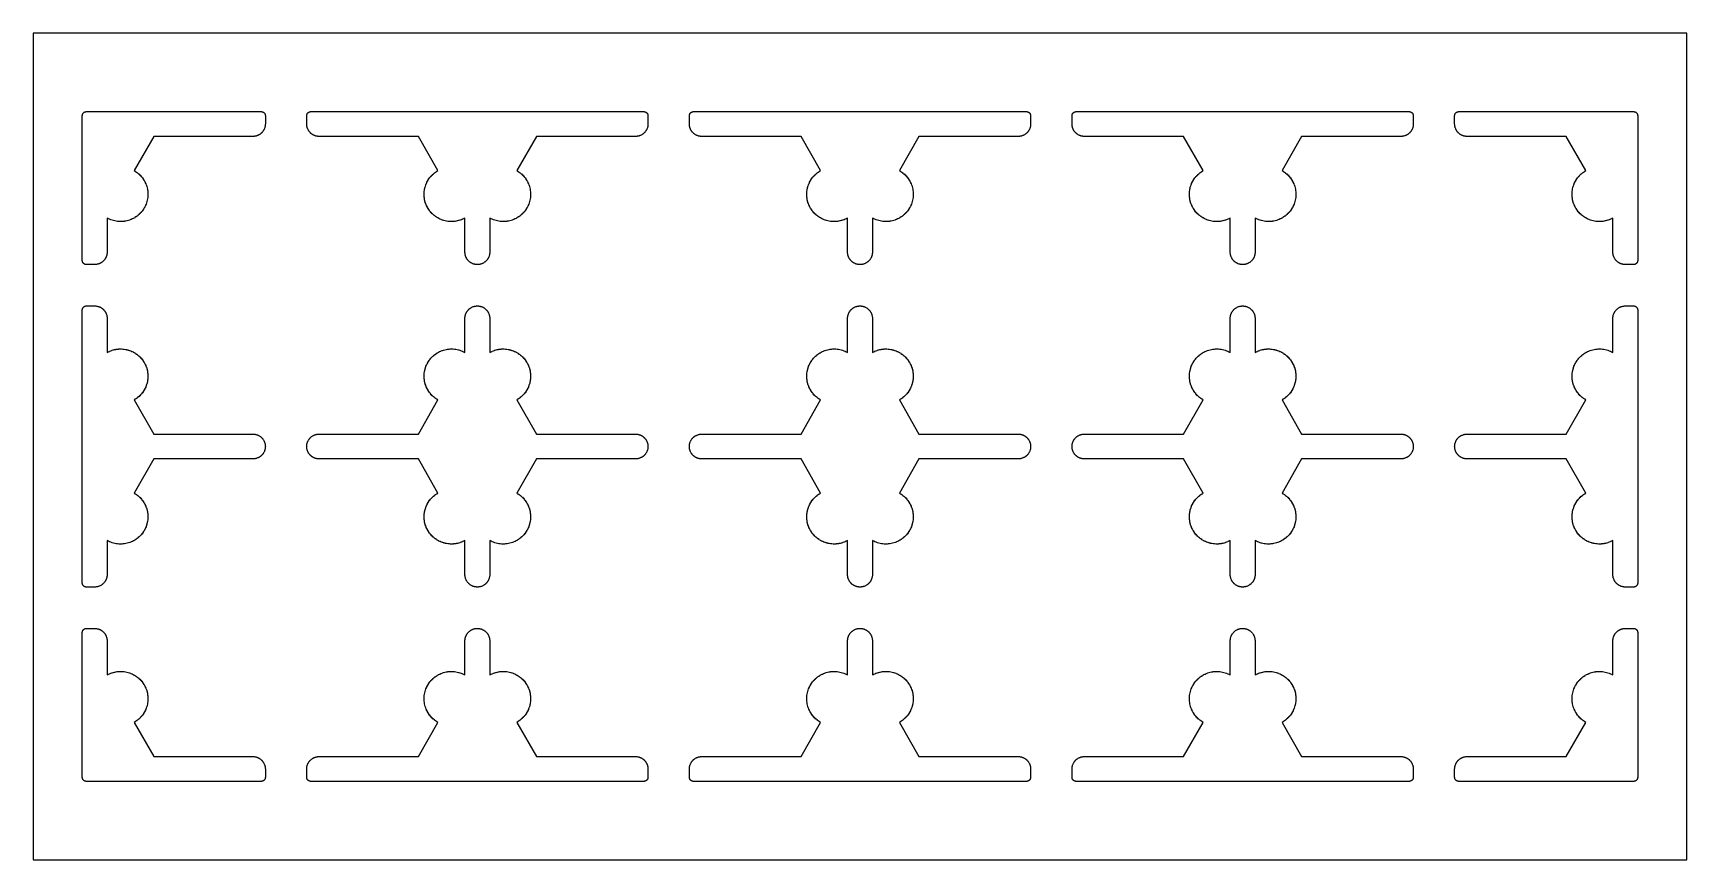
# Model space of a CAD drawing. Extents: x 0 to 200, y -100 to 0.
import ezdxf

# ---------------------------------------------------------------- set-up
doc = ezdxf.new("R2010")
doc.units = 0
doc.layers.add('BLACK', color=7, linetype='CONTINUOUS')

msp = doc.modelspace()

# ---------------------------------------------------------------- linework, layer by layer
at = {"layer": 'BLACK', "linetype": 'CONTINUOUS'}
for p, q in [((0.006111, 0), (0.001098, -0.000123)), ((199.993863, 0), (0.006136, 0)), ((199.998901, -0.000123), (199.993888, 0)), ((0.000123, -0.001098), (0, -0.006111)), ((0, -0.006136), (0, -99.993863)), ((199.999999, -0.006111), (199.999876, -0.001098)), ((200, -99.993863), (200, -0.006136)), ((5.951511, -9.999012), (5.952112, -9.974515)), ((5.951511, -27.499909), (5.951511, -9.999012)), ((5.952112, -9.974515), (5.953914, -9.950089)), ((5.953914, -9.950089), (5.956912, -9.925781)), ((5.956912, -9.925781), (5.961099, -9.901649)), ((5.961099, -9.901649), (5.966465, -9.877752)), ((5.966465, -9.877752), (5.972998, -9.854148)), ((5.972998, -9.854148), (5.98068, -9.830892)), ((5.98068, -9.830892), (5.989495, -9.808041)), ((5.989495, -9.808041), (5.99942, -9.78565)), ((5.99942, -9.78565), (6.010432, -9.763773)), ((6.010432, -9.763773), (6.022504, -9.742462)), ((6.022504, -9.742462), (6.035607, -9.72177)), ((6.035607, -9.72177), (6.04971, -9.701746)), ((6.04971, -9.701746), (6.064779, -9.682437)), ((6.064779, -9.682437), (6.080776, -9.663892)), ((6.080776, -9.663892), (6.097664, -9.646153)), ((6.097664, -9.646153), (6.115403, -9.629265)), ((6.115403, -9.629265), (6.133948, -9.613268)), ((6.133948, -9.613268), (6.153257, -9.598199)), ((6.153257, -9.598199), (6.173281, -9.584096)), ((6.173281, -9.584096), (6.193973, -9.570993)), ((6.193973, -9.570993), (6.215284, -9.558921)), ((6.215284, -9.558921), (6.237161, -9.547909)), ((6.237161, -9.547909), (6.259552, -9.537984)), ((6.259552, -9.537984), (6.282403, -9.529169)), ((6.282403, -9.529169), (6.305659, -9.521487)), ((6.305659, -9.521487), (6.329263, -9.514954)), ((6.329263, -9.514954), (6.35316, -9.509588)), ((6.35316, -9.509588), (6.377292, -9.505401)), ((6.377292, -9.505401), (6.4016, -9.502403)), ((6.4016, -9.502403), (6.426026, -9.500601)), ((6.426026, -9.500601), (6.450523, -9.5)), ((6.450523, -9.5), (27.588692, -9.5)), ((27.588692, -9.5), (27.61319, -9.500601)), ((27.61319, -9.500601), (27.637617, -9.502403)), ((27.637617, -9.502403), (27.661926, -9.505401)), ((27.661926, -9.505401), (27.686059, -9.509589)), ((27.686059, -9.509589), (27.709957, -9.514956)), ((27.709957, -9.514956), (27.733563, -9.521488)), ((27.733563, -9.521488), (27.75682, -9.529172)), ((27.75682, -9.529172), (27.779672, -9.537987)), ((27.779672, -9.537987), (27.802063, -9.547913)), ((27.802063, -9.547913), (27.823941, -9.558926)), ((27.823941, -9.558926), (27.845252, -9.570999)), ((27.845252, -9.570999), (27.865945, -9.584104)), ((27.865945, -9.584104), (27.88597, -9.598208)), ((27.88597, -9.598208), (27.905279, -9.613277)), ((27.905279, -9.613277), (27.923825, -9.629276)), ((27.923825, -9.629276), (27.941563, -9.646166)), ((27.941563, -9.646166), (27.958452, -9.663906)), ((27.958452, -9.663906), (27.974449, -9.682453)), ((27.974449, -9.682453), (27.989517, -9.701763)), ((27.989517, -9.701763), (28.00362, -9.721789)), ((28.00362, -9.721789), (28.016723, -9.742482)), ((28.016723, -9.742482), (28.028795, -9.763794)), ((28.028795, -9.763794), (28.039806, -9.785673)), ((28.039806, -9.785673), (28.04973, -9.808065)), ((28.04973, -9.808065), (28.058544, -9.830918)), ((28.058544, -9.830918), (28.066226, -9.854175)), ((28.066226, -9.854175), (28.072757, -9.877781)), ((28.072757, -9.877781), (28.078122, -9.90168)), ((28.078122, -9.90168), (28.082308, -9.925813)), ((28.082308, -9.925813), (28.085305, -9.950122)), ((28.085305, -9.950122), (28.087105, -9.974549)), ((28.087105, -9.974549), (28.087705, -9.999047)), ((28.087705, -9.999047), (28.087634, -10.993881)), ((33.089562, -9.999047), (33.090162, -9.974549)), ((33.089633, -10.993881), (33.089562, -9.999047)), ((33.090162, -9.974549), (33.091962, -9.950122)), ((33.091962, -9.950122), (33.094959, -9.925813)), ((33.094959, -9.925813), (33.099145, -9.90168)), ((33.099145, -9.90168), (33.10451, -9.877782)), ((33.10451, -9.877782), (33.111041, -9.854175)), ((33.111041, -9.854175), (33.118723, -9.830918)), ((33.118723, -9.830918), (33.127536, -9.808065)), ((33.127536, -9.808065), (33.137461, -9.785673)), ((33.137461, -9.785673), (33.148472, -9.763794)), ((33.148472, -9.763794), (33.160544, -9.742482)), ((33.160544, -9.742482), (33.173647, -9.721789)), ((33.173647, -9.721789), (33.187749, -9.701763)), ((33.187749, -9.701763), (33.202818, -9.682453)), ((33.202818, -9.682453), (33.218815, -9.663906)), ((33.218815, -9.663906), (33.235704, -9.646166)), ((33.235704, -9.646166), (33.253442, -9.629276)), ((33.253442, -9.629276), (33.271988, -9.613277)), ((33.271988, -9.613277), (33.291297, -9.598208)), ((33.291297, -9.598208), (33.311322, -9.584104)), ((33.311322, -9.584104), (33.332015, -9.570999)), ((33.332015, -9.570999), (33.353326, -9.558926)), ((33.353326, -9.558926), (33.375203, -9.547913)), ((33.375203, -9.547913), (33.397595, -9.537987)), ((33.397595, -9.537987), (33.420447, -9.529172)), ((33.420447, -9.529172), (33.443704, -9.521488)), ((33.443704, -9.521488), (33.46731, -9.514956)), ((33.46731, -9.514956), (33.491208, -9.509589)), ((33.491208, -9.509589), (33.515341, -9.505401)), ((33.515341, -9.505401), (33.53965, -9.502403)), ((33.53965, -9.502403), (33.564076, -9.500601)), ((33.564076, -9.500601), (33.588575, -9.5)), ((33.588575, -9.5), (73.862936, -9.5)), ((73.862936, -9.5), (73.887434, -9.500601)), ((73.887434, -9.500601), (73.911861, -9.502403)), ((73.911861, -9.502403), (73.93617, -9.505401)), ((73.93617, -9.505401), (73.960303, -9.509589)), ((73.960303, -9.509589), (73.984201, -9.514956)), ((73.984201, -9.514956), (74.007807, -9.521488)), ((74.007807, -9.521488), (74.031064, -9.529172)), ((74.031064, -9.529172), (74.053916, -9.537987)), ((74.053916, -9.537987), (74.076307, -9.547913)), ((74.076307, -9.547913), (74.098185, -9.558926)), ((74.098185, -9.558926), (74.119496, -9.570999)), ((74.119496, -9.570999), (74.140189, -9.584104)), ((74.140189, -9.584104), (74.160214, -9.598208)), ((74.160214, -9.598208), (74.179523, -9.613277)), ((74.179523, -9.613277), (74.198069, -9.629276)), ((74.198069, -9.629276), (74.215807, -9.646166)), ((74.215807, -9.646166), (74.232696, -9.663906)), ((74.232696, -9.663906), (74.248693, -9.682453)), ((74.248693, -9.682453), (74.263761, -9.701763)), ((74.263761, -9.701763), (74.277864, -9.721789)), ((74.277864, -9.721789), (74.290967, -9.742482)), ((74.290967, -9.742482), (74.303039, -9.763794)), ((74.303039, -9.763794), (74.31405, -9.785673)), ((74.31405, -9.785673), (74.323974, -9.808065)), ((74.323974, -9.808065), (74.332788, -9.830918)), ((74.332788, -9.830918), (74.34047, -9.854175)), ((74.34047, -9.854175), (74.347001, -9.877781)), ((74.347001, -9.877781), (74.352366, -9.90168)), ((74.352366, -9.90168), (74.356552, -9.925813)), ((74.356552, -9.925813), (74.359549, -9.950122)), ((74.359549, -9.950122), (74.361349, -9.974549)), ((74.361349, -9.974549), (74.361949, -9.999047)), ((74.361949, -9.999047), (74.361878, -10.993881)), ((79.363806, -9.999047), (79.364406, -9.974549)), ((79.363877, -10.993881), (79.363806, -9.999047)), ((79.364406, -9.974549), (79.366206, -9.950122)), ((79.366206, -9.950122), (79.369203, -9.925813)), ((79.369203, -9.925813), (79.373389, -9.90168)), ((79.373389, -9.90168), (79.378754, -9.877782)), ((79.378754, -9.877782), (79.385285, -9.854175)), ((79.385285, -9.854175), (79.392967, -9.830918)), ((79.392967, -9.830918), (79.40178, -9.808065)), ((79.40178, -9.808065), (79.411705, -9.785673)), ((79.411705, -9.785673), (79.422716, -9.763794)), ((79.422716, -9.763794), (79.434788, -9.742482)), ((79.434788, -9.742482), (79.447891, -9.721789)), ((79.447891, -9.721789), (79.461993, -9.701763)), ((79.461993, -9.701763), (79.477062, -9.682453)), ((79.477062, -9.682453), (79.493059, -9.663906)), ((79.493059, -9.663906), (79.509948, -9.646166)), ((79.509948, -9.646166), (79.527686, -9.629276)), ((79.527686, -9.629276), (79.546232, -9.613277)), ((79.546232, -9.613277), (79.565541, -9.598208)), ((79.565541, -9.598208), (79.585566, -9.584104)), ((79.585566, -9.584104), (79.606259, -9.570999)), ((79.606259, -9.570999), (79.62757, -9.558926)), ((79.62757, -9.558926), (79.649447, -9.547913)), ((79.649447, -9.547913), (79.671839, -9.537987)), ((79.671839, -9.537987), (79.694691, -9.529172)), ((79.694691, -9.529172), (79.717948, -9.521488)), ((79.717948, -9.521488), (79.741554, -9.514956)), ((79.741554, -9.514956), (79.765452, -9.509589)), ((79.765452, -9.509589), (79.789585, -9.505401)), ((79.789585, -9.505401), (79.813894, -9.502403)), ((79.813894, -9.502403), (79.83832, -9.500601)), ((79.83832, -9.500601), (79.862819, -9.5)), ((79.862819, -9.5), (120.13718, -9.5)), ((120.13718, -9.5), (120.161678, -9.500601)), ((120.161678, -9.500601), (120.186105, -9.502403)), ((120.186105, -9.502403), (120.210414, -9.505401)), ((120.210414, -9.505401), (120.234547, -9.509589)), ((120.234547, -9.509589), (120.258445, -9.514956)), ((120.258445, -9.514956), (120.282051, -9.521488)), ((120.282051, -9.521488), (120.305308, -9.529172)), ((120.305308, -9.529172), (120.32816, -9.537987)), ((120.32816, -9.537987), (120.350551, -9.547913)), ((120.350551, -9.547913), (120.372429, -9.558926)), ((120.372429, -9.558926), (120.39374, -9.570999)), ((120.39374, -9.570999), (120.414433, -9.584104)), ((120.414433, -9.584104), (120.434458, -9.598208)), ((120.434458, -9.598208), (120.453767, -9.613277)), ((120.453767, -9.613277), (120.472313, -9.629276)), ((120.472313, -9.629276), (120.490051, -9.646166)), ((120.490051, -9.646166), (120.50694, -9.663906)), ((120.50694, -9.663906), (120.522937, -9.682453)), ((120.522937, -9.682453), (120.538005, -9.701763)), ((120.538005, -9.701763), (120.552108, -9.721789)), ((120.552108, -9.721789), (120.565211, -9.742482)), ((120.565211, -9.742482), (120.577283, -9.763794)), ((120.577283, -9.763794), (120.588294, -9.785673)), ((120.588294, -9.785673), (120.598218, -9.808065)), ((120.598218, -9.808065), (120.607032, -9.830918)), ((120.607032, -9.830918), (120.614714, -9.854175)), ((120.614714, -9.854175), (120.621245, -9.877781)), ((120.621245, -9.877781), (120.62661, -9.90168)), ((120.62661, -9.90168), (120.630796, -9.925813)), ((120.630796, -9.925813), (120.633793, -9.950122)), ((120.633793, -9.950122), (120.635593, -9.974549)), ((120.635593, -9.974549), (120.636193, -9.999047)), ((120.636193, -9.999047), (120.636122, -10.993881)), ((125.63805, -9.999047), (125.63865, -9.974549)), ((125.638121, -10.993881), (125.63805, -9.999047)), ((125.63865, -9.974549), (125.64045, -9.950122)), ((125.64045, -9.950122), (125.643447, -9.925813)), ((125.643447, -9.925813), (125.647633, -9.90168)), ((125.647633, -9.90168), (125.652998, -9.877782)), ((125.652998, -9.877782), (125.659529, -9.854175)), ((125.659529, -9.854175), (125.667211, -9.830918)), ((125.667211, -9.830918), (125.676024, -9.808065)), ((125.676024, -9.808065), (125.685949, -9.785673)), ((125.685949, -9.785673), (125.69696, -9.763794)), ((125.69696, -9.763794), (125.709032, -9.742482)), ((125.709032, -9.742482), (125.722135, -9.721789)), ((125.722135, -9.721789), (125.736237, -9.701763)), ((125.736237, -9.701763), (125.751306, -9.682453)), ((125.751306, -9.682453), (125.767303, -9.663906)), ((125.767303, -9.663906), (125.784192, -9.646166)), ((125.784192, -9.646166), (125.80193, -9.629276)), ((125.80193, -9.629276), (125.820476, -9.613277)), ((125.820476, -9.613277), (125.839785, -9.598208)), ((125.839785, -9.598208), (125.85981, -9.584104)), ((125.85981, -9.584104), (125.880503, -9.570999)), ((125.880503, -9.570999), (125.901814, -9.558926)), ((125.901814, -9.558926), (125.923691, -9.547913)), ((125.923691, -9.547913), (125.946083, -9.537987)), ((125.946083, -9.537987), (125.968935, -9.529172)), ((125.968935, -9.529172), (125.992192, -9.521488)), ((125.992192, -9.521488), (126.015798, -9.514956)), ((126.015798, -9.514956), (126.039696, -9.509589)), ((126.039696, -9.509589), (126.063829, -9.505401)), ((126.063829, -9.505401), (126.088138, -9.502403)), ((126.088138, -9.502403), (126.112564, -9.500601)), ((126.112564, -9.500601), (126.137063, -9.5)), ((126.137063, -9.5), (166.411424, -9.5)), ((166.411424, -9.5), (166.435922, -9.500601)), ((166.435922, -9.500601), (166.460349, -9.502403)), ((166.460349, -9.502403), (166.484658, -9.505401)), ((166.484658, -9.505401), (166.508791, -9.509589)), ((166.508791, -9.509589), (166.532689, -9.514956)), ((166.532689, -9.514956), (166.556295, -9.521488)), ((166.556295, -9.521488), (166.579552, -9.529172)), ((166.579552, -9.529172), (166.602404, -9.537987)), ((166.602404, -9.537987), (166.624795, -9.547913)), ((166.624795, -9.547913), (166.646673, -9.558926)), ((166.646673, -9.558926), (166.667984, -9.570999)), ((166.667984, -9.570999), (166.688677, -9.584104)), ((166.688677, -9.584104), (166.708702, -9.598208)), ((166.708702, -9.598208), (166.728011, -9.613277)), ((166.728011, -9.613277), (166.746557, -9.629276)), ((166.746557, -9.629276), (166.764295, -9.646166)), ((166.764295, -9.646166), (166.781184, -9.663906)), ((166.781184, -9.663906), (166.797181, -9.682453)), ((166.797181, -9.682453), (166.812249, -9.701763)), ((166.812249, -9.701763), (166.826352, -9.721789)), ((166.826352, -9.721789), (166.839455, -9.742482)), ((166.839455, -9.742482), (166.851527, -9.763794)), ((166.851527, -9.763794), (166.862538, -9.785673)), ((166.862538, -9.785673), (166.872462, -9.808065)), ((166.872462, -9.808065), (166.881276, -9.830918)), ((166.881276, -9.830918), (166.888958, -9.854175)), ((166.888958, -9.854175), (166.895489, -9.877781)), ((166.895489, -9.877781), (166.900854, -9.90168)), ((166.900854, -9.90168), (166.90504, -9.925813)), ((166.90504, -9.925813), (166.908037, -9.950122)), ((166.908037, -9.950122), (166.909837, -9.974549)), ((166.909837, -9.974549), (166.910437, -9.999047)), ((166.910437, -9.999047), (166.910366, -10.993881)), ((171.912294, -9.999047), (171.912894, -9.974549)), ((171.912365, -10.990816), (171.912294, -9.999047)), ((171.912894, -9.974549), (171.914694, -9.950122)), ((171.914694, -9.950122), (171.917691, -9.925813)), ((171.917691, -9.925813), (171.921877, -9.90168)), ((171.921877, -9.90168), (171.927242, -9.877782)), ((171.927242, -9.877782), (171.933773, -9.854175)), ((171.933773, -9.854175), (171.941455, -9.830918)), ((171.941455, -9.830918), (171.950268, -9.808065)), ((171.950268, -9.808065), (171.960193, -9.785673)), ((171.960193, -9.785673), (171.971204, -9.763794)), ((171.971204, -9.763794), (171.983276, -9.742482)), ((171.983276, -9.742482), (171.996379, -9.721789)), ((171.996379, -9.721789), (172.010481, -9.701763)), ((172.010481, -9.701763), (172.02555, -9.682453)), ((172.02555, -9.682453), (172.041547, -9.663906)), ((172.041547, -9.663906), (172.058436, -9.646166)), ((172.058436, -9.646166), (172.076174, -9.629276)), ((172.076174, -9.629276), (172.09472, -9.613277)), ((172.09472, -9.613277), (172.114029, -9.598208)), ((172.114029, -9.598208), (172.134054, -9.584104)), ((172.134054, -9.584104), (172.154747, -9.570999)), ((172.154747, -9.570999), (172.176058, -9.558926)), ((172.176058, -9.558926), (172.197935, -9.547913)), ((172.197935, -9.547913), (172.220327, -9.537987)), ((172.220327, -9.537987), (172.243179, -9.529172)), ((172.243179, -9.529172), (172.266436, -9.521488)), ((172.266436, -9.521488), (172.290042, -9.514956)), ((172.290042, -9.514956), (172.31394, -9.509589)), ((172.31394, -9.509589), (172.338073, -9.505401)), ((172.338073, -9.505401), (172.362382, -9.502403)), ((172.362382, -9.502403), (172.386808, -9.500601)), ((172.386808, -9.500601), (172.411307, -9.5)), ((172.411307, -9.5), (193.549475, -9.5)), ((193.549475, -9.5), (193.573972, -9.500601)), ((193.573972, -9.500601), (193.598398, -9.502403)), ((193.598398, -9.502403), (193.622706, -9.505401)), ((193.622706, -9.505401), (193.646838, -9.509588)), ((193.646838, -9.509588), (193.670735, -9.514954)), ((193.670735, -9.514954), (193.694339, -9.521487)), ((193.694339, -9.521487), (193.717595, -9.529169)), ((193.717595, -9.529169), (193.740446, -9.537984)), ((193.740446, -9.537984), (193.762837, -9.547909)), ((193.762837, -9.547909), (193.784714, -9.558921)), ((193.784714, -9.558921), (193.806025, -9.570993)), ((193.806025, -9.570993), (193.826717, -9.584096)), ((193.826717, -9.584096), (193.846741, -9.598199)), ((193.846741, -9.598199), (193.86605, -9.613268)), ((193.86605, -9.613268), (193.884595, -9.629265)), ((193.884595, -9.629265), (193.902334, -9.646153)), ((193.902334, -9.646153), (193.919222, -9.663892)), ((193.919222, -9.663892), (193.935219, -9.682437)), ((193.935219, -9.682437), (193.950288, -9.701746)), ((193.950288, -9.701746), (193.964391, -9.72177)), ((193.964391, -9.72177), (193.977494, -9.742462)), ((193.977494, -9.742462), (193.989566, -9.763773)), ((193.989566, -9.763773), (194.000578, -9.78565)), ((194.000578, -9.78565), (194.010503, -9.808041)), ((194.010503, -9.808041), (194.019318, -9.830892)), ((194.019318, -9.830892), (194.027, -9.854148)), ((194.027, -9.854148), (194.033533, -9.877752)), ((194.033533, -9.877752), (194.038899, -9.901649)), ((194.038899, -9.901649), (194.043086, -9.925781)), ((194.043086, -9.925781), (194.046084, -9.950089)), ((194.046084, -9.950089), (194.047886, -9.974515)), ((194.047886, -9.974515), (194.048488, -9.999012)), ((194.048488, -9.999012), (194.048488, -27.499908)), ((27.707328, -11.997381), (27.690864, -12.015547)), ((27.737363, -11.962562), (27.707328, -11.997381)), ((27.756658, -11.938755), (27.737363, -11.962562)), ((27.803053, -11.877777), (27.756658, -11.938755)), ((27.824226, -11.847715), (27.803053, -11.877777)), ((27.866009, -11.783489), (27.824226, -11.847715)), ((27.881924, -11.757302), (27.866009, -11.783489)), ((27.904589, -11.717292), (27.881924, -11.757302)), ((27.916147, -11.69567), (27.904589, -11.717292)), ((27.936821, -11.654597), (27.916147, -11.69567)), ((27.949753, -11.626815), (27.936821, -11.654597)), ((27.979941, -11.556392), (27.949753, -11.626815)), ((27.993175, -11.522085), (27.979941, -11.556392)), ((28.0181, -11.449632), (27.993175, -11.522085)), ((28.027176, -11.420362), (28.0181, -11.449632)), ((28.03944, -11.376045), (28.027176, -11.420362)), ((28.045397, -11.352263), (28.03944, -11.376045)), ((28.055472, -11.307397), (28.045397, -11.352263)), ((28.061266, -11.277305), (28.055472, -11.307397)), ((28.073438, -11.201657), (28.061266, -11.277305)), ((28.077939, -11.165163), (28.073438, -11.201657)), ((28.084513, -11.088825), (28.077939, -11.165163)), ((28.086204, -11.058227), (28.084513, -11.088825)), ((28.087484, -11.006104), (28.086204, -11.058227)), ((28.087634, -10.993881), (28.087484, -11.006104)), ((33.089783, -11.006104), (33.089633, -10.993881)), ((33.091063, -11.058227), (33.089783, -11.006104)), ((33.092754, -11.088825), (33.091063, -11.058227)), ((33.099592, -11.16822), (33.092754, -11.088825)), ((33.103156, -11.198656), (33.099592, -11.16822)), ((33.109903, -11.244142), (33.103156, -11.198656)), ((33.114095, -11.268298), (33.109903, -11.244142)), ((33.123664, -11.316406), (33.114095, -11.268298)), ((33.129036, -11.340327), (33.123664, -11.316406)), ((33.140954, -11.387907), (33.129036, -11.340327)), ((33.147493, -11.411536), (33.140954, -11.387907)), ((33.161731, -11.458474), (33.147493, -11.411536)), ((33.169422, -11.481754), (33.161731, -11.458474)), ((33.185946, -11.527937), (33.169422, -11.481754)), ((33.19477, -11.550811), (33.185946, -11.527937)), ((33.212367, -11.593294), (33.19477, -11.550811)), ((33.224957, -11.621232), (33.212367, -11.593294)), ((33.25991, -11.692847), (33.224957, -11.621232)), ((33.274189, -11.719961), (33.25991, -11.692847)), ((33.296854, -11.75997), (33.274189, -11.719961)), ((33.309459, -11.780999), (33.296854, -11.75997)), ((33.3357, -11.82244), (33.309459, -11.780999)), ((33.349321, -11.842824), (33.3357, -11.82244)), ((33.377565, -11.882927), (33.349321, -11.842824)), ((33.392169, -11.902619), (33.377565, -11.882927)), ((33.42046, -11.93887), (33.392169, -11.902619)), ((33.440045, -11.962439), (33.42046, -11.93887)), ((33.492833, -12.022137), (33.440045, -11.962439)), ((73.983576, -11.995059), (73.962858, -12.017638)), ((74.011607, -11.962562), (73.983576, -11.995059)), ((74.030902, -11.938755), (74.011607, -11.962562)), ((74.077297, -11.877777), (74.030902, -11.938755)), ((74.09847, -11.847715), (74.077297, -11.877777)), ((74.140253, -11.783489), (74.09847, -11.847715)), ((74.156168, -11.757302), (74.140253, -11.783489)), ((74.178833, -11.717292), (74.156168, -11.757302)), ((74.190391, -11.69567), (74.178833, -11.717292)), ((74.211065, -11.654597), (74.190391, -11.69567)), ((74.223997, -11.626815), (74.211065, -11.654597)), ((74.254189, -11.556383), (74.223997, -11.626815)), ((74.261118, -11.53936), (74.254189, -11.556383)), ((74.267416, -11.522094), (74.261118, -11.53936)), ((74.291346, -11.452533), (74.267416, -11.522094)), ((74.30202, -11.417346), (74.291346, -11.452533)), ((74.320768, -11.346213), (74.30202, -11.417346)), ((74.325125, -11.328358), (74.320768, -11.346213)), ((74.328821, -11.310354), (74.325125, -11.328358)), ((74.342847, -11.235019), (74.328821, -11.310354)), ((74.347529, -11.204734), (74.342847, -11.235019)), ((74.353158, -11.159097), (74.347529, -11.204734)), ((74.355561, -11.134698), (74.353158, -11.159097)), ((74.35917, -11.085781), (74.355561, -11.134698)), ((74.360373, -11.061293), (74.35917, -11.085781)), ((74.361728, -11.006104), (74.360373, -11.061293)), ((74.361878, -10.993881), (74.361728, -11.006104)), ((79.364027, -11.006104), (79.363877, -10.993881)), ((79.365382, -11.061293), (79.364027, -11.006104)), ((79.366585, -11.085781), (79.365382, -11.061293)), ((79.370194, -11.134698), (79.366585, -11.085781)), ((79.372597, -11.159097), (79.370194, -11.134698)), ((79.378226, -11.204734), (79.372597, -11.159097)), ((79.382908, -11.235019), (79.378226, -11.204734)), ((79.396933, -11.310345), (79.382908, -11.235019)), ((79.404989, -11.346222), (79.396933, -11.310345)), ((79.424517, -11.420313), (79.404989, -11.346222)), ((79.433233, -11.449692), (79.424517, -11.420313)), ((79.447657, -11.493354), (79.433233, -11.449692)), ((79.455916, -11.516438), (79.447657, -11.493354)), ((79.472465, -11.55934), (79.455916, -11.516438)), ((79.484366, -11.587579), (79.472465, -11.55934)), ((79.517551, -11.66003), (79.484366, -11.587579)), ((79.531161, -11.687486), (79.517551, -11.66003)), ((79.552837, -11.72804), (79.531161, -11.687486)), ((79.564921, -11.749371), (79.552837, -11.72804)), ((79.590138, -11.791443), (79.564921, -11.749371)), ((79.603254, -11.812156), (79.590138, -11.791443)), ((79.630506, -11.85294), (79.603254, -11.812156)), ((79.644622, -11.872985), (79.630506, -11.85294)), ((79.673842, -11.912383), (79.644622, -11.872985)), ((79.688925, -11.93171), (79.673842, -11.912383)), ((79.720043, -11.969627), (79.688925, -11.93171)), ((79.736056, -11.988191), (79.720043, -11.969627)), ((79.766937, -12.022262), (79.736056, -11.988191)), ((120.257677, -11.994937), (120.237237, -12.017769)), ((120.308983, -11.933961), (120.257677, -11.994937)), ((120.327984, -11.909919), (120.308983, -11.933961)), ((120.353549, -11.875449), (120.327984, -11.909919)), ((120.371041, -11.850287), (120.353549, -11.875449)), ((120.414497, -11.783489), (120.371041, -11.850287)), ((120.430412, -11.757302), (120.414497, -11.783489)), ((120.453077, -11.717292), (120.430412, -11.757302)), ((120.464635, -11.69567), (120.453077, -11.717292)), ((120.485309, -11.654597), (120.464635, -11.69567)), ((120.498241, -11.626815), (120.485309, -11.654597)), ((120.529638, -11.553571), (120.498241, -11.626815)), ((120.540842, -11.525049), (120.529638, -11.553571)), ((120.556333, -11.481754), (120.540842, -11.525049)), ((120.564024, -11.458474), (120.556333, -11.481754)), ((120.577372, -11.414471), (120.564024, -11.458474)), ((120.585364, -11.384887), (120.577372, -11.414471)), ((120.603068, -11.31034), (120.585364, -11.384887)), ((120.610241, -11.274276), (120.603068, -11.31034)), ((120.621927, -11.201648), (120.610241, -11.274276)), ((120.624512, -11.183452), (120.621927, -11.201648)), ((120.626426, -11.165172), (120.624512, -11.183452)), ((120.633001, -11.088825), (120.626426, -11.165172)), ((120.634692, -11.058227), (120.633001, -11.088825)), ((120.635972, -11.006104), (120.634692, -11.058227)), ((120.636122, -10.993881), (120.635972, -11.006104)), ((125.638271, -11.006104), (125.638121, -10.993881)), ((125.639626, -11.061293), (125.638271, -11.006104)), ((125.640829, -11.085781), (125.639626, -11.061293)), ((125.644438, -11.134698), (125.640829, -11.085781)), ((125.646841, -11.159097), (125.644438, -11.134698)), ((125.65247, -11.204734), (125.646841, -11.159097)), ((125.657152, -11.235019), (125.65247, -11.204734)), ((125.671177, -11.310345), (125.657152, -11.235019)), ((125.679233, -11.346222), (125.671177, -11.310345)), ((125.698761, -11.420313), (125.679233, -11.346222)), ((125.707477, -11.449692), (125.698761, -11.420313)), ((125.721901, -11.493354), (125.707477, -11.449692)), ((125.73016, -11.516438), (125.721901, -11.493354)), ((125.746709, -11.55934), (125.73016, -11.516438)), ((125.75861, -11.587579), (125.746709, -11.55934)), ((125.791795, -11.66003), (125.75861, -11.587579)), ((125.805405, -11.687486), (125.791795, -11.66003)), ((125.827081, -11.72804), (125.805405, -11.687486)), ((125.839165, -11.749371), (125.827081, -11.72804)), ((125.864382, -11.791443), (125.839165, -11.749371)), ((125.877498, -11.812156), (125.864382, -11.791443)), ((125.90475, -11.85294), (125.877498, -11.812156)), ((125.918866, -11.872985), (125.90475, -11.85294)), ((125.948086, -11.912383), (125.918866, -11.872985)), ((125.963169, -11.93171), (125.948086, -11.912383)), ((125.994287, -11.969627), (125.963169, -11.93171)), ((126.0103, -11.988191), (125.994287, -11.969627)), ((126.041181, -12.022262), (126.0103, -11.988191)), ((166.53389, -11.992596), (166.5218, -12.006439)), ((166.583227, -11.933961), (166.53389, -11.992596)), ((166.602228, -11.909919), (166.583227, -11.933961)), ((166.627793, -11.875449), (166.602228, -11.909919)), ((166.645285, -11.850287), (166.627793, -11.875449)), ((166.688741, -11.783489), (166.645285, -11.850287)), ((166.704656, -11.757302), (166.688741, -11.783489)), ((166.727321, -11.717292), (166.704656, -11.757302)), ((166.738879, -11.69567), (166.727321, -11.717292)), ((166.759553, -11.654597), (166.738879, -11.69567)), ((166.772485, -11.626815), (166.759553, -11.654597)), ((166.803882, -11.553571), (166.772485, -11.626815)), ((166.815086, -11.525049), (166.803882, -11.553571)), ((166.830577, -11.481754), (166.815086, -11.525049)), ((166.838268, -11.458474), (166.830577, -11.481754)), ((166.851616, -11.414471), (166.838268, -11.458474)), ((166.859608, -11.384887), (166.851616, -11.414471)), ((166.877314, -11.310331), (166.859608, -11.384887)), ((166.881231, -11.292374), (166.877314, -11.310331)), ((166.884484, -11.274285), (166.881231, -11.292374)), ((166.89617, -11.201657), (166.884484, -11.274285)), ((166.900671, -11.165163), (166.89617, -11.201657)), ((166.907245, -11.088825), (166.900671, -11.165163)), ((166.908936, -11.058227), (166.907245, -11.088825)), ((166.910216, -11.006104), (166.908936, -11.058227)), ((166.910366, -10.993881), (166.910216, -11.006104)), ((171.912703, -11.009165), (171.912365, -10.990816)), ((171.91575, -11.091896), (171.912703, -11.009165)), ((171.916765, -11.110248), (171.91575, -11.091896)), ((171.918454, -11.12855), (171.916765, -11.110248)), ((171.9269, -11.204713), (171.918454, -11.12855)), ((171.931211, -11.235052), (171.9269, -11.204713)), ((171.939072, -11.280358), (171.931211, -11.235052)), ((171.943855, -11.304404), (171.939072, -11.280358)), ((171.954602, -11.352263), (171.943855, -11.304404)), ((171.960559, -11.376045), (171.954602, -11.352263)), ((171.973642, -11.423318), (171.960559, -11.376045)), ((171.980758, -11.446779), (171.973642, -11.423318)), ((171.995183, -11.490442), (171.980758, -11.446779)), ((172.005683, -11.519231), (171.995183, -11.490442)), ((172.035273, -11.593223), (172.005683, -11.519231)), ((172.047519, -11.621314), (172.035273, -11.593223)), ((172.06718, -11.662882), (172.047519, -11.621314)), ((172.078203, -11.684781), (172.06718, -11.662882)), ((172.099879, -11.725335), (172.078203, -11.684781)), ((172.115147, -11.751905), (172.099879, -11.725335)), ((172.155346, -11.817144), (172.115147, -11.751905)), ((172.165274, -11.832611), (172.155346, -11.817144)), ((172.175765, -11.847702), (172.165274, -11.832611)), ((172.220654, -11.909808), (172.175765, -11.847702)), ((172.239359, -11.934081), (172.220654, -11.909808)), ((172.268531, -11.969627), (172.239359, -11.934081)), ((172.284544, -11.988191), (172.268531, -11.969627)), ((172.315425, -12.022262), (172.284544, -11.988191)), ((14.585775, -12.505435), (12.229231, -16.629389)), ((14.588687, -12.500622), (14.585787, -12.505413)), ((14.595116, -12.5), (14.589517, -12.50014)), ((26.576279, -12.5), (14.595141, -12.5)), ((26.598977, -12.499484), (26.576279, -12.5)), ((26.685751, -12.495536), (26.598977, -12.499484)), ((26.712013, -12.493647), (26.685751, -12.495536)), ((26.759924, -12.488928), (26.712013, -12.493647)), ((26.784256, -12.485927), (26.759924, -12.488928)), ((26.832776, -12.47873), (26.784256, -12.485927)), ((26.856932, -12.474538), (26.832776, -12.47873)), ((26.90504, -12.464969), (26.856932, -12.474538)), ((26.928961, -12.459597), (26.90504, -12.464969)), ((26.973566, -12.448424), (26.928961, -12.459597)), ((27.003049, -12.44007), (26.973566, -12.448424)), ((27.076093, -12.41693), (27.003049, -12.44007)), ((27.110714, -12.404543), (27.076093, -12.41693)), ((27.181857, -12.376092), (27.110714, -12.404543)), ((27.209948, -12.363846), (27.181857, -12.376092)), ((27.251516, -12.344185), (27.209948, -12.363846)), ((27.273415, -12.333162), (27.251516, -12.344185)), ((27.313969, -12.311486), (27.273415, -12.333162)), ((27.340539, -12.296218), (27.313969, -12.311486)), ((27.40577, -12.256024), (27.340539, -12.296218)), ((27.436344, -12.235595), (27.40577, -12.256024)), ((27.498442, -12.190711), (27.436344, -12.235595)), ((27.522715, -12.172006), (27.498442, -12.190711)), ((27.55589, -12.14478), (27.522715, -12.172006)), ((27.578971, -12.124622), (27.55589, -12.14478)), ((27.637355, -12.070386), (27.578971, -12.124622)), ((27.659157, -12.04885), (27.637355, -12.070386)), ((27.690864, -12.015547), (27.659157, -12.04885)), ((33.513827, -12.04446), (33.492833, -12.022137)), ((33.546342, -12.076975), (33.513827, -12.04446)), ((33.564098, -12.093881), (33.546342, -12.076975)), ((33.600442, -12.126821), (33.564098, -12.093881)), ((33.619006, -12.142834), (33.600442, -12.126821)), ((33.656923, -12.173952), (33.619006, -12.142834)), ((33.67625, -12.189035), (33.656923, -12.173952)), ((33.715648, -12.218255), (33.67625, -12.189035)), ((33.735693, -12.232371), (33.715648, -12.218255)), ((33.776477, -12.259623), (33.735693, -12.232371)), ((33.79719, -12.272739), (33.776477, -12.259623)), ((33.836631, -12.296379), (33.79719, -12.272739)), ((33.863386, -12.31132), (33.836631, -12.296379)), ((33.934122, -12.34802), (33.863386, -12.31132)), ((33.961743, -12.361291), (33.934122, -12.34802)), ((34.003781, -12.379926), (33.961743, -12.361291)), ((34.026431, -12.389308), (34.003781, -12.379926)), ((34.069334, -12.405857), (34.026431, -12.389308)), ((34.098249, -12.416004), (34.069334, -12.405857)), ((34.171292, -12.439144), (34.098249, -12.416004)), ((34.206731, -12.448951), (34.171292, -12.439144)), ((34.281279, -12.466655), (34.206731, -12.448951)), ((34.311297, -12.472817), (34.281279, -12.466655)), ((34.356603, -12.480679), (34.311297, -12.472817)), ((34.380854, -12.484276), (34.356603, -12.480679)), ((34.429536, -12.49028), (34.380854, -12.484276)), ((34.453935, -12.492683), (34.429536, -12.49028)), ((34.50611, -12.496532), (34.453935, -12.492683)), ((34.52407, -12.497532), (34.50611, -12.496532)), ((34.580244, -12.499646), (34.52407, -12.497532)), ((34.599029, -12.5), (34.580244, -12.499646)), ((46.58262, -12.5), (34.599029, -12.5)), ((46.588244, -12.50014), (46.582645, -12.5)), ((46.591973, -12.505414), (46.589074, -12.500622)), ((48.948032, -16.62938), (46.591986, -12.505436)), ((60.860019, -12.505435), (58.503475, -16.629389)), ((60.862931, -12.500622), (60.860031, -12.505413)), ((60.86936, -12.5), (60.863761, -12.50014)), ((72.850523, -12.5), (60.869385, -12.5)), ((72.873221, -12.499484), (72.850523, -12.5)), ((72.959995, -12.495536), (72.873221, -12.499484)), ((72.986257, -12.493647), (72.959995, -12.495536)), ((73.034168, -12.488928), (72.986257, -12.493647)), ((73.0585, -12.485927), (73.034168, -12.488928)), ((73.10702, -12.47873), (73.0585, -12.485927)), ((73.131176, -12.474538), (73.10702, -12.47873)), ((73.179284, -12.464969), (73.131176, -12.474538)), ((73.203205, -12.459597), (73.179284, -12.464969)), ((73.24781, -12.448424), (73.203205, -12.459597)), ((73.277293, -12.44007), (73.24781, -12.448424)), ((73.353262, -12.416004), (73.277293, -12.44007)), ((73.382177, -12.405857), (73.353262, -12.416004)), ((73.422218, -12.390412), (73.382177, -12.405857)), ((73.450457, -12.378511), (73.422218, -12.390412)), ((73.520118, -12.346604), (73.450457, -12.378511)), ((73.552963, -12.330072), (73.520118, -12.346604)), ((73.620088, -12.293126), (73.552963, -12.330072)), ((73.646468, -12.277533), (73.620088, -12.293126)), ((73.685318, -12.252933), (73.646468, -12.277533)), ((73.705702, -12.239312), (73.685318, -12.252933)), ((73.743298, -12.212834), (73.705702, -12.239312)), ((73.767799, -12.194429), (73.743298, -12.212834)), ((73.830015, -12.144634), (73.767799, -12.194429)), ((73.853342, -12.124761), (73.830015, -12.144634)), ((73.88514, -12.09594), (73.853342, -12.124761)), ((73.907204, -12.074674), (73.88514, -12.09594)), ((73.962858, -12.017638), (73.907204, -12.074674)), ((79.788203, -12.044326), (79.766937, -12.022262)), ((79.845239, -12.09998), (79.788203, -12.044326)), ((79.867818, -12.120698), (79.845239, -12.09998)), ((79.902637, -12.150733), (79.867818, -12.120698)), ((79.921589, -12.166286), (79.902637, -12.150733)), ((79.960258, -12.196464), (79.921589, -12.166286)), ((79.97995, -12.211068), (79.960258, -12.196464)), ((80.020053, -12.239312), (79.97995, -12.211068)), ((80.040437, -12.252933), (80.020053, -12.239312)), ((80.079287, -12.277533), (80.040437, -12.252933)), ((80.105667, -12.293126), (80.079287, -12.277533)), ((80.175481, -12.331551), (80.105667, -12.293126)), ((80.202768, -12.345497), (80.175481, -12.331551)), ((80.244336, -12.365157), (80.202768, -12.345497)), ((80.266749, -12.375092), (80.244336, -12.365157)), ((80.312066, -12.393863), (80.266749, -12.375092)), ((80.33494, -12.402687), (80.312066, -12.393863)), ((80.381123, -12.419211), (80.33494, -12.402687)), ((80.404403, -12.426902), (80.381123, -12.419211)), ((80.448406, -12.44025), (80.404403, -12.426902)), ((80.47799, -12.448242), (80.448406, -12.44025)), ((80.555523, -12.466655), (80.47799, -12.448242)), ((80.585541, -12.472817), (80.555523, -12.466655)), ((80.630847, -12.480679), (80.585541, -12.472817)), ((80.655098, -12.484276), (80.630847, -12.480679)), ((80.70378, -12.49028), (80.655098, -12.484276)), ((80.728179, -12.492683), (80.70378, -12.49028)), ((80.780354, -12.496532), (80.728179, -12.492683)), ((80.798314, -12.497532), (80.780354, -12.496532)), ((80.854488, -12.499646), (80.798314, -12.497532)), ((80.873273, -12.5), (80.854488, -12.499646)), ((92.856864, -12.5), (80.873273, -12.5)), ((92.862488, -12.50014), (92.856889, -12.5)), ((92.866217, -12.505414), (92.863318, -12.500622)), ((95.222276, -16.62938), (92.86623, -12.505436)), ((107.134263, -12.505435), (104.777719, -16.629389)), ((107.137175, -12.500622), (107.134275, -12.505413)), ((107.143604, -12.5), (107.138005, -12.50014)), ((119.124767, -12.5), (107.143629, -12.5)), ((119.147465, -12.499484), (119.124767, -12.5)), ((119.234239, -12.495536), (119.147465, -12.499484)), ((119.260501, -12.493647), (119.234239, -12.495536)), ((119.308412, -12.488928), (119.260501, -12.493647)), ((119.332744, -12.485927), (119.308412, -12.488928)), ((119.381264, -12.47873), (119.332744, -12.485927)), ((119.40542, -12.474538), (119.381264, -12.47873)), ((119.453528, -12.464969), (119.40542, -12.474538)), ((119.477449, -12.459597), (119.453528, -12.464969)), ((119.522054, -12.448424), (119.477449, -12.459597)), ((119.551537, -12.44007), (119.522054, -12.448424)), ((119.62459, -12.416927), (119.551537, -12.44007)), ((119.642005, -12.411055), (119.62459, -12.416927)), ((119.659193, -12.404546), (119.642005, -12.411055)), ((119.730345, -12.376092), (119.659193, -12.404546)), ((119.758436, -12.363846), (119.730345, -12.376092)), ((119.797231, -12.345497), (119.758436, -12.363846)), ((119.824518, -12.331551), (119.797231, -12.345497)), ((119.894332, -12.293126), (119.824518, -12.331551)), ((119.920712, -12.277533), (119.894332, -12.293126)), ((119.95697, -12.254574), (119.920712, -12.277533)), ((119.982345, -12.237393), (119.95697, -12.254574)), ((120.04693, -12.190711), (119.982345, -12.237393)), ((120.071203, -12.172006), (120.04693, -12.190711)), ((120.104378, -12.14478), (120.071203, -12.172006)), ((120.127459, -12.124622), (120.104378, -12.14478)), ((120.185843, -12.070386), (120.127459, -12.124622)), ((120.207645, -12.04885), (120.185843, -12.070386)), ((120.237237, -12.017769), (120.207645, -12.04885)), ((126.062447, -12.044326), (126.041181, -12.022262)), ((126.119483, -12.09998), (126.062447, -12.044326)), ((126.142062, -12.120698), (126.119483, -12.09998)), ((126.176881, -12.150733), (126.142062, -12.120698)), ((126.195833, -12.166286), (126.176881, -12.150733)), ((126.234502, -12.196464), (126.195833, -12.166286)), ((126.254194, -12.211068), (126.234502, -12.196464)), ((126.294297, -12.239312), (126.254194, -12.211068)), ((126.314681, -12.252933), (126.294297, -12.239312)), ((126.353531, -12.277533), (126.314681, -12.252933)), ((126.379911, -12.293126), (126.353531, -12.277533)), ((126.449725, -12.331551), (126.379911, -12.293126)), ((126.477012, -12.345497), (126.449725, -12.331551)), ((126.51858, -12.365157), (126.477012, -12.345497)), ((126.540993, -12.375092), (126.51858, -12.365157)), ((126.58631, -12.393863), (126.540993, -12.375092)), ((126.609184, -12.402687), (126.58631, -12.393863)), ((126.655367, -12.419211), (126.609184, -12.402687)), ((126.678647, -12.426902), (126.655367, -12.419211)), ((126.72265, -12.44025), (126.678647, -12.426902)), ((126.752234, -12.448242), (126.72265, -12.44025)), ((126.829767, -12.466655), (126.752234, -12.448242)), ((126.859785, -12.472817), (126.829767, -12.466655)), ((126.905091, -12.480679), (126.859785, -12.472817)), ((126.929342, -12.484276), (126.905091, -12.480679)), ((126.978024, -12.49028), (126.929342, -12.484276)), ((127.002423, -12.492683), (126.978024, -12.49028)), ((127.054598, -12.496532), (127.002423, -12.492683)), ((127.072558, -12.497532), (127.054598, -12.496532)), ((127.128732, -12.499646), (127.072558, -12.497532)), ((127.147517, -12.5), (127.128732, -12.499646)), ((139.131108, -12.5), (127.147517, -12.5)), ((139.136732, -12.50014), (139.131133, -12.5)), ((139.140461, -12.505414), (139.137562, -12.500622)), ((141.49652, -16.62938), (139.140474, -12.505436)), ((153.408507, -12.505435), (151.051963, -16.629389)), ((153.411419, -12.500622), (153.408519, -12.505413)), ((153.417848, -12.5), (153.412249, -12.50014)), ((165.399011, -12.5), (153.417873, -12.5)), ((165.421709, -12.499484), (165.399011, -12.5)), ((165.508483, -12.495536), (165.421709, -12.499484)), ((165.534745, -12.493647), (165.508483, -12.495536)), ((165.582656, -12.488928), (165.534745, -12.493647)), ((165.606988, -12.485927), (165.582656, -12.488928)), ((165.655508, -12.47873), (165.606988, -12.485927)), ((165.679664, -12.474538), (165.655508, -12.47873)), ((165.724764, -12.465568), (165.679664, -12.474538)), ((165.754621, -12.45867), (165.724764, -12.465568)), ((165.831679, -12.43836), (165.754621, -12.45867)), ((165.861058, -12.429644), (165.831679, -12.43836)), ((165.90472, -12.41522), (165.861058, -12.429644)), ((165.927804, -12.406961), (165.90472, -12.41522)), ((165.970706, -12.390412), (165.927804, -12.406961)), ((165.998945, -12.378511), (165.970706, -12.390412)), ((166.071396, -12.345326), (165.998945, -12.378511)), ((166.098852, -12.331716), (166.071396, -12.345326)), ((166.136701, -12.311486), (166.098852, -12.331716)), ((166.163271, -12.296218), (166.136701, -12.311486)), ((166.231115, -12.254414), (166.163271, -12.296218)), ((166.256698, -12.237546), (166.231115, -12.254414)), ((166.291786, -12.212834), (166.256698, -12.237546)), ((166.316287, -12.194429), (166.291786, -12.212834)), ((166.378503, -12.144634), (166.316287, -12.194429)), ((166.40183, -12.124761), (166.378503, -12.144634)), ((166.433628, -12.09594), (166.40183, -12.124761)), ((166.455692, -12.074674), (166.433628, -12.09594)), ((166.509209, -12.019828), (166.455692, -12.074674)), ((166.5218, -12.006439), (166.509209, -12.019828)), ((172.336691, -12.044326), (172.315425, -12.022262)), ((172.393727, -12.09998), (172.336691, -12.044326)), ((172.416306, -12.120698), (172.393727, -12.09998)), ((172.451125, -12.150733), (172.416306, -12.120698)), ((172.470077, -12.166286), (172.451125, -12.150733)), ((172.506328, -12.194576), (172.470077, -12.166286)), ((172.531053, -12.21268), (172.506328, -12.194576)), ((172.596764, -12.257763), (172.531053, -12.21268)), ((172.622552, -12.274316), (172.596764, -12.257763)), ((172.661994, -12.297956), (172.622552, -12.274316)), ((172.683325, -12.31004), (172.661994, -12.297956)), ((172.723879, -12.331716), (172.683325, -12.31004)), ((172.751335, -12.345326), (172.723879, -12.331716)), ((172.823786, -12.378511), (172.751335, -12.345326)), ((172.852025, -12.390412), (172.823786, -12.378511)), ((172.894927, -12.406961), (172.852025, -12.390412)), ((172.918011, -12.41522), (172.894927, -12.406961)), ((172.964586, -12.430607), (172.918011, -12.41522)), ((172.988047, -12.437723), (172.964586, -12.430607)), ((173.03532, -12.450806), (172.988047, -12.437723)), ((173.059102, -12.456763), (173.03532, -12.450806)), ((173.106961, -12.46751), (173.059102, -12.456763)), ((173.131007, -12.472293), (173.106961, -12.46751)), ((173.179335, -12.480679), (173.131007, -12.472293)), ((173.203586, -12.484276), (173.179335, -12.480679)), ((173.252268, -12.49028), (173.203586, -12.484276)), ((173.276667, -12.492683), (173.252268, -12.49028)), ((173.328842, -12.496532), (173.276667, -12.492683)), ((173.346802, -12.497532), (173.328842, -12.496532)), ((173.402976, -12.499646), (173.346802, -12.497532)), ((173.421761, -12.5), (173.402976, -12.499646)), ((185.405352, -12.5), (173.421761, -12.5)), ((185.410976, -12.50014), (185.405377, -12.5)), ((185.414705, -12.505414), (185.411806, -12.500622)), ((187.770764, -16.62938), (185.414718, -12.505436)), ((12.229219, -16.629411), (12.226784, -16.63393)), ((12.227125, -16.635247), (12.231449, -16.638015)), ((12.23147, -16.638028), (12.358331, -16.714846)), ((12.358331, -16.714846), (12.379639, -16.728499)), ((12.379639, -16.728499), (12.497125, -16.808042)), ((12.497125, -16.808042), (12.517715, -16.822757)), ((12.517715, -16.822757), (12.631021, -16.908148)), ((12.631021, -16.908148), (12.650839, -16.923887)), ((12.650839, -16.923887), (12.759675, -17.014908)), ((12.759675, -17.014908), (12.778671, -17.03163)), ((12.778671, -17.03163), (12.882757, -17.128046)), ((12.882757, -17.128046), (12.900881, -17.145709)), ((12.900881, -17.145709), (12.99995, -17.247273)), ((12.99995, -17.247273), (13.017156, -17.265831)), ((13.017156, -17.265831), (13.110954, -17.372283)), ((13.110954, -17.372283), (13.127198, -17.391689)), ((13.127198, -17.391689), (13.215484, -17.502755)), ((13.215484, -17.502755), (13.230725, -17.522959)), ((13.230725, -17.522959), (13.313271, -17.638354)), ((13.313271, -17.638354), (13.327469, -17.659303)), ((13.327469, -17.659303), (13.404065, -17.778731)), ((13.404065, -17.778731), (13.417184, -17.800373)), ((13.417184, -17.800373), (13.487633, -17.923527)), ((13.487633, -17.923527), (13.499638, -17.945806)), ((13.499638, -17.945806), (13.563759, -18.07237)), ((47.627308, -18.043917), (47.691561, -17.919948)), ((47.691561, -17.919948), (47.70357, -17.898128)), ((47.70357, -17.898128), (47.773922, -17.777516)), ((47.773922, -17.777516), (47.787004, -17.756321)), ((47.787004, -17.756321), (47.863281, -17.639366)), ((47.863281, -17.639366), (47.877402, -17.61885)), ((47.877402, -17.61885), (47.959415, -17.505842)), ((47.959415, -17.505842), (47.974541, -17.486056)), ((47.974541, -17.486056), (48.062085, -17.377276)), ((48.062085, -17.377276), (48.078179, -17.358268)), ((48.078179, -17.358268), (48.171036, -17.253988)), ((48.171036, -17.253988), (48.188057, -17.235806)), ((48.188057, -17.235806), (48.285997, -17.136284)), ((48.285997, -17.136284), (48.303903, -17.118973)), ((48.303903, -17.118973), (48.406682, -17.024456)), ((48.406682, -17.024456), (48.425429, -17.008059)), ((48.425429, -17.008059), (48.532791, -16.918783)), ((48.532791, -16.918783), (48.552332, -16.903341)), ((48.552332, -16.903341), (48.664011, -16.819528)), ((48.664011, -16.819528), (48.684298, -16.805079)), ((48.684298, -16.805079), (48.800016, -16.726937)), ((48.800016, -16.726937), (48.820997, -16.713518)), ((48.820997, -16.713518), (48.945791, -16.638019)), ((48.945812, -16.638006), (48.950138, -16.635239)), ((48.95048, -16.633922), (48.948045, -16.629402)), ((58.503463, -16.629411), (58.501028, -16.63393)), ((58.501369, -16.635247), (58.505693, -16.638015)), ((58.505714, -16.638028), (58.632575, -16.714846)), ((58.632575, -16.714846), (58.653883, -16.728499)), ((58.653883, -16.728499), (58.771369, -16.808042)), ((58.771369, -16.808042), (58.791959, -16.822757)), ((58.791959, -16.822757), (58.905265, -16.908148)), ((58.905265, -16.908148), (58.925083, -16.923887)), ((58.925083, -16.923887), (59.033919, -17.014908)), ((59.033919, -17.014908), (59.052915, -17.03163)), ((59.052915, -17.03163), (59.157001, -17.128046)), ((59.157001, -17.128046), (59.175125, -17.145709)), ((59.175125, -17.145709), (59.274194, -17.247273)), ((59.274194, -17.247273), (59.2914, -17.265831)), ((59.2914, -17.265831), (59.385198, -17.372283)), ((59.385198, -17.372283), (59.401442, -17.391689)), ((59.401442, -17.391689), (59.489728, -17.502755)), ((59.489728, -17.502755), (59.504969, -17.522959)), ((59.504969, -17.522959), (59.587515, -17.638354)), ((59.587515, -17.638354), (59.601713, -17.659303)), ((59.601713, -17.659303), (59.678309, -17.778731)), ((59.678309, -17.778731), (59.691428, -17.800373)), ((59.691428, -17.800373), (59.761877, -17.923527)), ((59.761877, -17.923527), (59.773882, -17.945806)), ((59.773882, -17.945806), (59.838003, -18.07237)), ((93.901552, -18.043917), (93.965805, -17.919948)), ((93.965805, -17.919948), (93.977814, -17.898128)), ((93.977814, -17.898128), (94.048166, -17.777516)), ((94.048166, -17.777516), (94.061248, -17.756321)), ((94.061248, -17.756321), (94.137525, -17.639366)), ((94.137525, -17.639366), (94.151646, -17.61885)), ((94.151646, -17.61885), (94.233659, -17.505842)), ((94.233659, -17.505842), (94.248785, -17.486056)), ((94.248785, -17.486056), (94.336329, -17.377276)), ((94.336329, -17.377276), (94.352423, -17.358268)), ((94.352423, -17.358268), (94.44528, -17.253988)), ((94.44528, -17.253988), (94.462301, -17.235806)), ((94.462301, -17.235806), (94.560241, -17.136284)), ((94.560241, -17.136284), (94.578147, -17.118973)), ((94.578147, -17.118973), (94.680926, -17.024456)), ((94.680926, -17.024456), (94.699673, -17.008059)), ((94.699673, -17.008059), (94.807035, -16.918783)), ((94.807035, -16.918783), (94.826576, -16.903341)), ((94.826576, -16.903341), (94.938255, -16.819528)), ((94.938255, -16.819528), (94.958542, -16.805079)), ((94.958542, -16.805079), (95.07426, -16.726937)), ((95.07426, -16.726937), (95.095241, -16.713518)), ((95.095241, -16.713518), (95.220035, -16.638019)), ((95.220056, -16.638006), (95.224382, -16.635239)), ((95.224724, -16.633922), (95.222289, -16.629402)), ((104.777707, -16.629411), (104.775272, -16.63393)), ((104.775613, -16.635247), (104.779937, -16.638015)), ((104.779958, -16.638028), (104.906819, -16.714846)), ((104.906819, -16.714846), (104.928127, -16.728499)), ((104.928127, -16.728499), (105.045613, -16.808042)), ((105.045613, -16.808042), (105.066203, -16.822757)), ((105.066203, -16.822757), (105.179509, -16.908148)), ((105.179509, -16.908148), (105.199327, -16.923887)), ((105.199327, -16.923887), (105.308163, -17.014908)), ((105.308163, -17.014908), (105.327159, -17.03163)), ((105.327159, -17.03163), (105.431245, -17.128046)), ((105.431245, -17.128046), (105.449369, -17.145709)), ((105.449369, -17.145709), (105.548438, -17.247273)), ((105.548438, -17.247273), (105.565644, -17.265831)), ((105.565644, -17.265831), (105.659442, -17.372283)), ((105.659442, -17.372283), (105.675686, -17.391689)), ((105.675686, -17.391689), (105.763972, -17.502755)), ((105.763972, -17.502755), (105.779213, -17.522959)), ((105.779213, -17.522959), (105.861759, -17.638354)), ((105.861759, -17.638354), (105.875957, -17.659303)), ((105.875957, -17.659303), (105.952553, -17.778731)), ((105.952553, -17.778731), (105.965672, -17.800373)), ((105.965672, -17.800373), (106.036121, -17.923527)), ((106.036121, -17.923527), (106.048126, -17.945806)), ((106.048126, -17.945806), (106.112247, -18.07237)), ((140.175796, -18.043917), (140.240049, -17.919948)), ((140.240049, -17.919948), (140.252058, -17.898128)), ((140.252058, -17.898128), (140.32241, -17.777516)), ((140.32241, -17.777516), (140.335492, -17.756321)), ((140.335492, -17.756321), (140.411769, -17.639366)), ((140.411769, -17.639366), (140.42589, -17.61885)), ((140.42589, -17.61885), (140.507903, -17.505842)), ((140.507903, -17.505842), (140.523029, -17.486056)), ((140.523029, -17.486056), (140.610573, -17.377276)), ((140.610573, -17.377276), (140.626667, -17.358268)), ((140.626667, -17.358268), (140.719524, -17.253988)), ((140.719524, -17.253988), (140.736545, -17.235806)), ((140.736545, -17.235806), (140.834485, -17.136284)), ((140.834485, -17.136284), (140.852391, -17.118973)), ((140.852391, -17.118973), (140.95517, -17.024456)), ((140.95517, -17.024456), (140.973917, -17.008059)), ((140.973917, -17.008059), (141.081279, -16.918783)), ((141.081279, -16.918783), (141.10082, -16.903341)), ((141.10082, -16.903341), (141.212499, -16.819528)), ((141.212499, -16.819528), (141.232786, -16.805079)), ((141.232786, -16.805079), (141.348504, -16.726937)), ((141.348504, -16.726937), (141.369485, -16.713518)), ((141.369485, -16.713518), (141.494279, -16.638019)), ((141.4943, -16.638006), (141.498626, -16.635239)), ((141.498968, -16.633922), (141.496533, -16.629402)), ((151.051951, -16.629411), (151.049516, -16.63393)), ((151.049857, -16.635247), (151.054181, -16.638015)), ((151.054202, -16.638028), (151.181063, -16.714846)), ((151.181063, -16.714846), (151.202371, -16.728499)), ((151.202371, -16.728499), (151.319857, -16.808042)), ((151.319857, -16.808042), (151.340447, -16.822757)), ((151.340447, -16.822757), (151.453753, -16.908148)), ((151.453753, -16.908148), (151.473571, -16.923887)), ((151.473571, -16.923887), (151.582407, -17.014908)), ((151.582407, -17.014908), (151.601403, -17.03163)), ((151.601403, -17.03163), (151.705489, -17.128046)), ((151.705489, -17.128046), (151.723613, -17.145709)), ((151.723613, -17.145709), (151.822682, -17.247273)), ((151.822682, -17.247273), (151.839888, -17.265831)), ((151.839888, -17.265831), (151.933686, -17.372283)), ((151.933686, -17.372283), (151.94993, -17.391689)), ((151.94993, -17.391689), (152.038216, -17.502755)), ((152.038216, -17.502755), (152.053457, -17.522959)), ((152.053457, -17.522959), (152.136003, -17.638354)), ((152.136003, -17.638354), (152.150201, -17.659303)), ((152.150201, -17.659303), (152.226797, -17.778731)), ((152.226797, -17.778731), (152.239916, -17.800373)), ((152.239916, -17.800373), (152.310365, -17.923527)), ((152.310365, -17.923527), (152.32237, -17.945806)), ((152.32237, -17.945806), (152.386491, -18.07237)), ((186.45004, -18.043917), (186.514293, -17.919948)), ((186.514293, -17.919948), (186.526302, -17.898128)), ((186.526302, -17.898128), (186.596654, -17.777516)), ((186.596654, -17.777516), (186.609736, -17.756321)), ((186.609736, -17.756321), (186.686013, -17.639366)), ((186.686013, -17.639366), (186.700134, -17.61885)), ((186.700134, -17.61885), (186.782147, -17.505842)), ((186.782147, -17.505842), (186.797273, -17.486056)), ((186.797273, -17.486056), (186.884817, -17.377276)), ((186.884817, -17.377276), (186.900911, -17.358268)), ((186.900911, -17.358268), (186.993768, -17.253988)), ((186.993768, -17.253988), (187.010789, -17.235806)), ((187.010789, -17.235806), (187.108729, -17.136284)), ((187.108729, -17.136284), (187.126635, -17.118973)), ((187.126635, -17.118973), (187.229414, -17.024456)), ((187.229414, -17.024456), (187.248161, -17.008059)), ((187.248161, -17.008059), (187.355523, -16.918783)), ((187.355523, -16.918783), (187.375064, -16.903341)), ((187.375064, -16.903341), (187.486743, -16.819528)), ((187.486743, -16.819528), (187.50703, -16.805079)), ((187.50703, -16.805079), (187.622748, -16.726937)), ((187.622748, -16.726937), (187.643729, -16.713518)), ((187.643729, -16.713518), (187.768523, -16.638019)), ((187.768544, -16.638006), (187.77287, -16.635239)), ((187.773212, -16.633922), (187.770777, -16.629402)), ((13.563759, -18.07237), (13.574621, -18.095228)), ((13.574621, -18.095228), (13.632249, -18.224877)), ((13.632249, -18.224877), (13.641939, -18.248256)), ((13.641939, -18.248256), (13.692927, -18.380658)), ((13.692927, -18.380658), (13.701421, -18.404497)), ((13.701421, -18.404497), (13.745637, -18.539312)), ((13.745637, -18.539312), (13.752912, -18.563551)), ((13.752912, -18.563551), (13.790243, -18.700432)), ((13.790243, -18.700432), (13.796281, -18.725008)), ((13.796281, -18.725008), (13.826632, -18.863604)), ((13.826632, -18.863604), (13.831417, -18.888455)), ((13.831417, -18.888455), (13.854709, -19.02841)), ((13.865786, -19.887196), (13.846112, -20.027706)), ((13.854709, -19.02841), (13.85823, -19.053472)), ((13.85823, -19.053472), (13.874403, -19.194427)), ((13.868659, -19.862053), (13.865786, -19.887196)), ((13.881191, -19.720727), (13.868659, -19.862053)), ((13.874403, -19.194427), (13.87665, -19.219635)), ((13.87665, -19.219635), (13.885663, -19.361228)), ((13.882787, -19.69547), (13.881191, -19.720727)), ((13.888145, -19.553691), (13.882787, -19.69547)), ((13.885663, -19.361228), (13.88663, -19.386517)), ((13.88663, -19.386517), (13.88846, -19.528386)), ((13.88846, -19.528386), (13.888145, -19.553691)), ((47.288665, -19.497801), (47.288776, -19.472895)), ((47.291527, -19.637403), (47.288665, -19.497801)), ((47.288776, -19.472895), (47.292877, -19.333325)), ((47.292658, -19.662283), (47.291527, -19.637403)), ((47.302474, -19.801569), (47.292658, -19.662283)), ((47.292877, -19.333325), (47.294229, -19.308455)), ((47.294229, -19.308455), (47.305282, -19.169262)), ((47.304844, -19.826362), (47.302474, -19.801569)), ((47.321591, -19.964985), (47.304844, -19.826362)), ((47.305282, -19.169262), (47.307872, -19.144491)), ((47.307872, -19.144491), (47.325849, -19.006022)), ((47.325194, -19.989629), (47.321591, -19.964985)), ((47.34883, -20.127245), (47.325194, -19.989629)), ((47.325849, -19.006022), (47.32967, -18.981411)), ((47.32967, -18.981411), (47.354528, -18.84401)), ((47.354528, -18.84401), (47.359571, -18.81962)), ((47.359571, -18.81962), (47.391247, -18.683629)), ((47.391247, -18.683629), (47.3975, -18.659521)), ((47.3975, -18.659521), (47.435914, -18.525278)), ((47.435914, -18.525278), (47.443361, -18.501512)), ((47.443361, -18.501512), (47.48842, -18.36935)), ((47.48842, -18.36935), (47.497042, -18.345984)), ((47.497042, -18.345984), (47.548632, -18.216234)), ((47.548632, -18.216234), (47.558408, -18.193326)), ((47.558408, -18.193326), (47.616402, -18.066308)), ((47.616402, -18.066308), (47.627308, -18.043917)), ((59.838003, -18.07237), (59.848865, -18.095228)), ((59.848865, -18.095228), (59.906493, -18.224877)), ((59.906493, -18.224877), (59.916183, -18.248256)), ((59.916183, -18.248256), (59.967171, -18.380658)), ((59.967171, -18.380658), (59.975665, -18.404497)), ((59.975665, -18.404497), (60.019881, -18.539312)), ((60.019881, -18.539312), (60.027156, -18.563551)), ((60.027156, -18.563551), (60.064487, -18.700432)), ((60.064487, -18.700432), (60.070525, -18.725008)), ((60.070525, -18.725008), (60.100876, -18.863604)), ((60.100876, -18.863604), (60.105661, -18.888455)), ((60.105661, -18.888455), (60.128953, -19.02841)), ((60.14003, -19.887196), (60.120356, -20.027706)), ((60.128953, -19.02841), (60.132474, -19.053472)), ((60.132474, -19.053472), (60.148647, -19.194427)), ((60.142903, -19.862053), (60.14003, -19.887196)), ((60.155435, -19.720727), (60.142903, -19.862053)), ((60.148647, -19.194427), (60.150894, -19.219635)), ((60.150894, -19.219635), (60.159907, -19.361228)), ((60.157031, -19.69547), (60.155435, -19.720727)), ((60.162389, -19.553691), (60.157031, -19.69547)), ((60.159907, -19.361228), (60.160874, -19.386517)), ((60.160874, -19.386517), (60.162704, -19.528386)), ((60.162704, -19.528386), (60.162389, -19.553691)), ((93.562909, -19.497801), (93.56302, -19.472895)), ((93.565771, -19.637403), (93.562909, -19.497801)), ((93.56302, -19.472895), (93.567121, -19.333325)), ((93.566902, -19.662283), (93.565771, -19.637403)), ((93.576718, -19.801569), (93.566902, -19.662283)), ((93.567121, -19.333325), (93.568473, -19.308455)), ((93.568473, -19.308455), (93.579526, -19.169262)), ((93.579088, -19.826362), (93.576718, -19.801569)), ((93.595835, -19.964985), (93.579088, -19.826362)), ((93.579526, -19.169262), (93.582116, -19.144491)), ((93.582116, -19.144491), (93.600093, -19.006022)), ((93.599438, -19.989629), (93.595835, -19.964985)), ((93.623074, -20.127245), (93.599438, -19.989629)), ((93.600093, -19.006022), (93.603914, -18.981411)), ((93.603914, -18.981411), (93.628772, -18.84401)), ((93.628772, -18.84401), (93.633815, -18.81962)), ((93.633815, -18.81962), (93.665491, -18.683629)), ((93.665491, -18.683629), (93.671744, -18.659521)), ((93.671744, -18.659521), (93.710158, -18.525278)), ((93.710158, -18.525278), (93.717605, -18.501512)), ((93.717605, -18.501512), (93.762664, -18.36935)), ((93.762664, -18.36935), (93.771286, -18.345984)), ((93.771286, -18.345984), (93.822876, -18.216234)), ((93.822876, -18.216234), (93.832652, -18.193326)), ((93.832652, -18.193326), (93.890646, -18.066308)), ((93.890646, -18.066308), (93.901552, -18.043917)), ((106.112247, -18.07237), (106.123109, -18.095228)), ((106.123109, -18.095228), (106.180737, -18.224877)), ((106.180737, -18.224877), (106.190427, -18.248256)), ((106.190427, -18.248256), (106.241415, -18.380658)), ((106.241415, -18.380658), (106.249909, -18.404497)), ((106.249909, -18.404497), (106.294125, -18.539312)), ((106.294125, -18.539312), (106.3014, -18.563551)), ((106.3014, -18.563551), (106.338731, -18.700432)), ((106.338731, -18.700432), (106.344769, -18.725008)), ((106.344769, -18.725008), (106.37512, -18.863604)), ((106.37512, -18.863604), (106.379905, -18.888455)), ((106.379905, -18.888455), (106.403197, -19.02841)), ((106.414274, -19.887196), (106.3946, -20.027706)), ((106.403197, -19.02841), (106.406718, -19.053472)), ((106.406718, -19.053472), (106.422891, -19.194427)), ((106.417147, -19.862053), (106.414274, -19.887196)), ((106.429679, -19.720727), (106.417147, -19.862053)), ((106.422891, -19.194427), (106.425138, -19.219635)), ((106.425138, -19.219635), (106.434151, -19.361228)), ((106.431275, -19.69547), (106.429679, -19.720727)), ((106.436633, -19.553691), (106.431275, -19.69547)), ((106.434151, -19.361228), (106.435118, -19.386517)), ((106.435118, -19.386517), (106.436948, -19.528386)), ((106.436948, -19.528386), (106.436633, -19.553691)), ((139.837153, -19.497801), (139.837264, -19.472895)), ((139.840015, -19.637403), (139.837153, -19.497801)), ((139.837264, -19.472895), (139.841365, -19.333325)), ((139.841146, -19.662283), (139.840015, -19.637403)), ((139.850962, -19.801569), (139.841146, -19.662283)), ((139.841365, -19.333325), (139.842717, -19.308455)), ((139.842717, -19.308455), (139.85377, -19.169262)), ((139.853332, -19.826362), (139.850962, -19.801569)), ((139.870079, -19.964985), (139.853332, -19.826362)), ((139.85377, -19.169262), (139.85636, -19.144491)), ((139.85636, -19.144491), (139.874337, -19.006022)), ((139.873682, -19.989629), (139.870079, -19.964985)), ((139.897318, -20.127245), (139.873682, -19.989629)), ((139.874337, -19.006022), (139.878158, -18.981411)), ((139.878158, -18.981411), (139.903016, -18.84401)), ((139.903016, -18.84401), (139.908059, -18.81962)), ((139.908059, -18.81962), (139.939735, -18.683629)), ((139.939735, -18.683629), (139.945988, -18.659521)), ((139.945988, -18.659521), (139.984402, -18.525278)), ((139.984402, -18.525278), (139.991849, -18.501512)), ((139.991849, -18.501512), (140.036908, -18.36935)), ((140.036908, -18.36935), (140.04553, -18.345984)), ((140.04553, -18.345984), (140.09712, -18.216234)), ((140.09712, -18.216234), (140.106896, -18.193326)), ((140.106896, -18.193326), (140.16489, -18.066308)), ((140.16489, -18.066308), (140.175796, -18.043917)), ((152.386491, -18.07237), (152.397353, -18.095228)), ((152.397353, -18.095228), (152.454981, -18.224877)), ((152.454981, -18.224877), (152.464671, -18.248256)), ((152.464671, -18.248256), (152.515659, -18.380658)), ((152.515659, -18.380658), (152.524153, -18.404497)), ((152.524153, -18.404497), (152.568369, -18.539312)), ((152.568369, -18.539312), (152.575644, -18.563551)), ((152.575644, -18.563551), (152.612975, -18.700432)), ((152.612975, -18.700432), (152.619013, -18.725008)), ((152.619013, -18.725008), (152.649364, -18.863604)), ((152.649364, -18.863604), (152.654149, -18.888455)), ((152.654149, -18.888455), (152.677441, -19.02841)), ((152.688518, -19.887196), (152.668844, -20.027706)), ((152.677441, -19.02841), (152.680962, -19.053472)), ((152.680962, -19.053472), (152.697135, -19.194427)), ((152.691391, -19.862053), (152.688518, -19.887196)), ((152.703923, -19.720727), (152.691391, -19.862053)), ((152.697135, -19.194427), (152.699382, -19.219635)), ((152.699382, -19.219635), (152.708395, -19.361228)), ((152.705519, -19.69547), (152.703923, -19.720727)), ((152.710877, -19.553691), (152.705519, -19.69547)), ((152.708395, -19.361228), (152.709362, -19.386517)), ((152.709362, -19.386517), (152.711192, -19.528386)), ((152.711192, -19.528386), (152.710877, -19.553691)), ((186.111397, -19.497801), (186.111508, -19.472895)), ((186.114259, -19.637403), (186.111397, -19.497801)), ((186.111508, -19.472895), (186.115609, -19.333325)), ((186.11539, -19.662283), (186.114259, -19.637403)), ((186.125206, -19.801569), (186.11539, -19.662283)), ((186.115609, -19.333325), (186.116961, -19.308455)), ((186.116961, -19.308455), (186.128014, -19.169262)), ((186.127576, -19.826362), (186.125206, -19.801569)), ((186.144323, -19.964985), (186.127576, -19.826362)), ((186.128014, -19.169262), (186.130604, -19.144491)), ((186.130604, -19.144491), (186.148581, -19.006022)), ((186.147926, -19.989629), (186.144323, -19.964985)), ((186.171562, -20.127245), (186.147926, -19.989629)), ((186.148581, -19.006022), (186.152402, -18.981411)), ((186.152402, -18.981411), (186.17726, -18.84401)), ((186.17726, -18.84401), (186.182303, -18.81962)), ((186.182303, -18.81962), (186.213979, -18.683629)), ((186.213979, -18.683629), (186.220232, -18.659521)), ((186.220232, -18.659521), (186.258646, -18.525278)), ((186.258646, -18.525278), (186.266093, -18.501512)), ((186.266093, -18.501512), (186.311152, -18.36935)), ((186.311152, -18.36935), (186.319774, -18.345984)), ((186.319774, -18.345984), (186.371364, -18.216234)), ((186.371364, -18.216234), (186.38114, -18.193326)), ((186.38114, -18.193326), (186.439134, -18.066308)), ((186.439134, -18.066308), (186.45004, -18.043917)), ((12.823051, -21.928273), (12.716599, -22.022071)), ((12.841609, -21.911067), (12.823051, -21.928273)), ((12.943173, -21.811998), (12.841609, -21.911067)), ((12.960836, -21.793874), (12.943173, -21.811998)), ((13.057252, -21.689788), (12.960836, -21.793874)), ((13.073974, -21.670792), (13.057252, -21.689788)), ((13.164995, -21.561956), (13.073974, -21.670792)), ((13.180733, -21.542138), (13.164995, -21.561956)), ((13.266125, -21.428832), (13.180733, -21.542138)), ((13.280839, -21.408242), (13.266125, -21.428832)), ((13.360382, -21.290756), (13.280839, -21.408242)), ((13.374035, -21.269447), (13.360382, -21.290756)), ((13.447525, -21.148083), (13.374035, -21.269447)), ((13.460081, -21.12611), (13.447525, -21.148083)), ((13.52733, -21.00118), (13.460081, -21.12611)), ((13.538757, -20.978599), (13.52733, -21.00118)), ((13.599592, -20.850423), (13.538757, -20.978599)), ((13.609861, -20.827293), (13.599592, -20.850423)), ((13.664126, -20.6962), (13.609861, -20.827293)), ((13.67321, -20.672579), (13.664126, -20.6962)), ((13.720765, -20.538906), (13.67321, -20.672579)), ((13.728641, -20.514856), (13.720765, -20.538906)), ((13.769365, -20.378946), (13.728641, -20.514856)), ((13.776013, -20.354527), (13.769365, -20.378946)), ((13.809801, -20.216729), (13.776013, -20.354527)), ((13.815203, -20.192005), (13.809801, -20.216729)), ((13.841969, -20.052672), (13.815203, -20.192005)), ((13.846112, -20.027706), (13.841969, -20.052672)), ((47.353657, -20.151679), (47.34883, -20.127245)), ((47.384123, -20.287946), (47.353657, -20.151679)), ((47.390162, -20.312109), (47.384123, -20.287946)), ((47.427383, -20.446688), (47.390162, -20.312109)), ((47.434618, -20.470519), (47.427383, -20.446688)), ((47.478501, -20.603076), (47.434618, -20.470519)), ((47.486916, -20.626517), (47.478501, -20.603076)), ((47.537352, -20.756721), (47.486916, -20.626517)), ((47.546924, -20.779714), (47.537352, -20.756721)), ((47.603788, -20.907242), (47.546924, -20.779714)), ((47.614495, -20.929729), (47.603788, -20.907242)), ((47.677644, -21.054264), (47.614495, -20.929729)), ((47.689458, -21.07619), (47.677644, -21.054264)), ((47.758737, -21.197422), (47.689458, -21.07619)), ((47.77163, -21.218732), (47.758737, -21.197422)), ((47.846865, -21.33636), (47.77163, -21.218732)), ((47.860804, -21.357001), (47.846865, -21.33636)), ((47.94181, -21.470732), (47.860804, -21.357001)), ((47.95676, -21.490652), (47.94181, -21.470732)), ((48.043334, -21.600205), (47.95676, -21.490652)), ((48.059259, -21.619355), (48.043334, -21.600205)), ((48.151186, -21.724456), (48.059259, -21.619355)), ((48.168045, -21.742788), (48.151186, -21.724456)), ((48.265097, -21.843176), (48.168045, -21.742788)), ((48.282849, -21.860646), (48.265097, -21.843176)), ((48.384784, -21.956071), (48.282849, -21.860646)), ((48.403385, -21.972634), (48.384784, -21.956071)), ((48.50995, -22.06286), (48.403385, -21.972634)), ((59.097295, -21.928273), (58.990843, -22.022071)), ((59.115853, -21.911067), (59.097295, -21.928273)), ((59.217417, -21.811998), (59.115853, -21.911067)), ((59.23508, -21.793874), (59.217417, -21.811998)), ((59.331496, -21.689788), (59.23508, -21.793874)), ((59.348218, -21.670792), (59.331496, -21.689788)), ((59.439239, -21.561956), (59.348218, -21.670792)), ((59.454977, -21.542138), (59.439239, -21.561956)), ((59.540369, -21.428832), (59.454977, -21.542138)), ((59.555083, -21.408242), (59.540369, -21.428832)), ((59.634626, -21.290756), (59.555083, -21.408242)), ((59.648279, -21.269447), (59.634626, -21.290756)), ((59.721769, -21.148083), (59.648279, -21.269447)), ((59.734325, -21.12611), (59.721769, -21.148083)), ((59.801574, -21.00118), (59.734325, -21.12611)), ((59.813001, -20.978599), (59.801574, -21.00118)), ((59.873836, -20.850423), (59.813001, -20.978599)), ((59.884105, -20.827293), (59.873836, -20.850423)), ((59.93837, -20.6962), (59.884105, -20.827293)), ((59.947454, -20.672579), (59.93837, -20.6962)), ((59.995009, -20.538906), (59.947454, -20.672579)), ((60.002885, -20.514856), (59.995009, -20.538906)), ((60.043609, -20.378946), (60.002885, -20.514856)), ((60.050257, -20.354527), (60.043609, -20.378946)), ((60.084045, -20.216729), (60.050257, -20.354527)), ((60.089447, -20.192005), (60.084045, -20.216729)), ((60.116213, -20.052672), (60.089447, -20.192005)), ((60.120356, -20.027706), (60.116213, -20.052672)), ((93.627901, -20.151679), (93.623074, -20.127245)), ((93.658367, -20.287946), (93.627901, -20.151679)), ((93.664406, -20.312109), (93.658367, -20.287946)), ((93.701627, -20.446688), (93.664406, -20.312109)), ((93.708862, -20.470519), (93.701627, -20.446688)), ((93.752745, -20.603076), (93.708862, -20.470519)), ((93.76116, -20.626517), (93.752745, -20.603076)), ((93.811596, -20.756721), (93.76116, -20.626517)), ((93.821168, -20.779714), (93.811596, -20.756721)), ((93.878032, -20.907242), (93.821168, -20.779714)), ((93.888739, -20.929729), (93.878032, -20.907242)), ((93.951888, -21.054264), (93.888739, -20.929729)), ((93.963702, -21.07619), (93.951888, -21.054264)), ((94.032981, -21.197422), (93.963702, -21.07619)), ((94.045874, -21.218732), (94.032981, -21.197422)), ((94.121109, -21.33636), (94.045874, -21.218732)), ((94.135048, -21.357001), (94.121109, -21.33636)), ((94.216054, -21.470732), (94.135048, -21.357001)), ((94.231004, -21.490652), (94.216054, -21.470732)), ((94.317578, -21.600205), (94.231004, -21.490652)), ((94.333503, -21.619355), (94.317578, -21.600205)), ((94.42543, -21.724456), (94.333503, -21.619355)), ((94.442289, -21.742788), (94.42543, -21.724456)), ((94.539341, -21.843176), (94.442289, -21.742788)), ((94.557093, -21.860646), (94.539341, -21.843176)), ((94.659028, -21.956071), (94.557093, -21.860646)), ((94.677629, -21.972634), (94.659028, -21.956071)), ((94.784194, -22.06286), (94.677629, -21.972634)), ((105.371539, -21.928273), (105.265087, -22.022071)), ((105.390097, -21.911067), (105.371539, -21.928273)), ((105.491661, -21.811998), (105.390097, -21.911067)), ((105.509324, -21.793874), (105.491661, -21.811998)), ((105.60574, -21.689788), (105.509324, -21.793874)), ((105.622462, -21.670792), (105.60574, -21.689788)), ((105.713483, -21.561956), (105.622462, -21.670792)), ((105.729221, -21.542138), (105.713483, -21.561956)), ((105.814613, -21.428832), (105.729221, -21.542138)), ((105.829327, -21.408242), (105.814613, -21.428832)), ((105.90887, -21.290756), (105.829327, -21.408242)), ((105.922523, -21.269447), (105.90887, -21.290756)), ((105.996013, -21.148083), (105.922523, -21.269447)), ((106.008569, -21.12611), (105.996013, -21.148083)), ((106.075818, -21.00118), (106.008569, -21.12611)), ((106.087245, -20.978599), (106.075818, -21.00118)), ((106.14808, -20.850423), (106.087245, -20.978599)), ((106.158349, -20.827293), (106.14808, -20.850423)), ((106.212614, -20.6962), (106.158349, -20.827293)), ((106.221698, -20.672579), (106.212614, -20.6962)), ((106.269253, -20.538906), (106.221698, -20.672579)), ((106.277129, -20.514856), (106.269253, -20.538906)), ((106.317853, -20.378946), (106.277129, -20.514856)), ((106.324501, -20.354527), (106.317853, -20.378946)), ((106.358289, -20.216729), (106.324501, -20.354527)), ((106.363691, -20.192005), (106.358289, -20.216729)), ((106.390457, -20.052672), (106.363691, -20.192005)), ((106.3946, -20.027706), (106.390457, -20.052672)), ((139.902145, -20.151679), (139.897318, -20.127245)), ((139.932611, -20.287946), (139.902145, -20.151679)), ((139.93865, -20.312109), (139.932611, -20.287946)), ((139.975871, -20.446688), (139.93865, -20.312109)), ((139.983106, -20.470519), (139.975871, -20.446688)), ((140.026989, -20.603076), (139.983106, -20.470519)), ((140.035404, -20.626517), (140.026989, -20.603076)), ((140.08584, -20.756721), (140.035404, -20.626517)), ((140.095412, -20.779714), (140.08584, -20.756721)), ((140.152276, -20.907242), (140.095412, -20.779714)), ((140.162983, -20.929729), (140.152276, -20.907242)), ((140.226132, -21.054264), (140.162983, -20.929729)), ((140.237946, -21.07619), (140.226132, -21.054264)), ((140.307225, -21.197422), (140.237946, -21.07619)), ((140.320118, -21.218732), (140.307225, -21.197422)), ((140.395353, -21.33636), (140.320118, -21.218732)), ((140.409292, -21.357001), (140.395353, -21.33636)), ((140.490298, -21.470732), (140.409292, -21.357001)), ((140.505248, -21.490652), (140.490298, -21.470732)), ((140.591822, -21.600205), (140.505248, -21.490652)), ((140.607747, -21.619355), (140.591822, -21.600205)), ((140.699674, -21.724456), (140.607747, -21.619355)), ((140.716533, -21.742788), (140.699674, -21.724456)), ((140.813585, -21.843176), (140.716533, -21.742788)), ((140.831337, -21.860646), (140.813585, -21.843176)), ((140.933272, -21.956071), (140.831337, -21.860646)), ((140.951873, -21.972634), (140.933272, -21.956071)), ((141.058438, -22.06286), (140.951873, -21.972634)), ((151.645783, -21.928273), (151.539331, -22.022071)), ((151.664341, -21.911067), (151.645783, -21.928273)), ((151.765905, -21.811998), (151.664341, -21.911067)), ((151.783568, -21.793874), (151.765905, -21.811998)), ((151.879984, -21.689788), (151.783568, -21.793874)), ((151.896706, -21.670792), (151.879984, -21.689788)), ((151.987727, -21.561956), (151.896706, -21.670792)), ((152.003465, -21.542138), (151.987727, -21.561956)), ((152.088857, -21.428832), (152.003465, -21.542138)), ((152.103571, -21.408242), (152.088857, -21.428832)), ((152.183114, -21.290756), (152.103571, -21.408242)), ((152.196767, -21.269447), (152.183114, -21.290756)), ((152.270257, -21.148083), (152.196767, -21.269447)), ((152.282813, -21.12611), (152.270257, -21.148083)), ((152.350062, -21.00118), (152.282813, -21.12611)), ((152.361489, -20.978599), (152.350062, -21.00118)), ((152.422324, -20.850423), (152.361489, -20.978599)), ((152.432593, -20.827293), (152.422324, -20.850423)), ((152.486858, -20.6962), (152.432593, -20.827293)), ((152.495942, -20.672579), (152.486858, -20.6962)), ((152.543497, -20.538906), (152.495942, -20.672579)), ((152.551373, -20.514856), (152.543497, -20.538906)), ((152.592097, -20.378946), (152.551373, -20.514856)), ((152.598745, -20.354527), (152.592097, -20.378946)), ((152.632533, -20.216729), (152.598745, -20.354527)), ((152.637935, -20.192005), (152.632533, -20.216729)), ((152.664701, -20.052672), (152.637935, -20.192005)), ((152.668844, -20.027706), (152.664701, -20.052672)), ((186.176389, -20.151679), (186.171562, -20.127245)), ((186.206855, -20.287946), (186.176389, -20.151679)), ((186.212894, -20.312109), (186.206855, -20.287946)), ((186.250115, -20.446688), (186.212894, -20.312109)), ((186.25735, -20.470519), (186.250115, -20.446688)), ((186.301233, -20.603076), (186.25735, -20.470519)), ((186.309648, -20.626517), (186.301233, -20.603076)), ((186.360084, -20.756721), (186.309648, -20.626517)), ((186.369656, -20.779714), (186.360084, -20.756721)), ((186.42652, -20.907242), (186.369656, -20.779714)), ((186.437227, -20.929729), (186.42652, -20.907242)), ((186.500376, -21.054264), (186.437227, -20.929729)), ((186.51219, -21.07619), (186.500376, -21.054264)), ((186.581469, -21.197422), (186.51219, -21.07619)), ((186.594362, -21.218732), (186.581469, -21.197422)), ((186.669597, -21.33636), (186.594362, -21.218732)), ((186.683536, -21.357001), (186.669597, -21.33636)), ((186.764542, -21.470732), (186.683536, -21.357001)), ((186.779492, -21.490652), (186.764542, -21.470732)), ((186.866066, -21.600205), (186.779492, -21.490652)), ((186.881991, -21.619355), (186.866066, -21.600205)), ((186.973918, -21.724456), (186.881991, -21.619355)), ((186.990777, -21.742788), (186.973918, -21.724456)), ((187.087829, -21.843176), (186.990777, -21.742788)), ((187.105581, -21.860646), (187.087829, -21.843176)), ((187.207516, -21.956071), (187.105581, -21.860646)), ((187.226117, -21.972634), (187.207516, -21.956071)), ((187.332682, -22.06286), (187.226117, -21.972634)), ((8.951627, -22.371347), (8.951597, -26.487655)), ((8.951733, -22.367028), (8.951627, -22.371323)), ((8.957016, -22.368103), (8.953184, -22.366161)), ((9.087703, -22.438451), (8.957037, -22.368115)), ((9.110283, -22.449878), (9.087703, -22.438451)), ((9.238459, -22.510713), (9.110283, -22.449878)), ((9.26159, -22.520981), (9.238459, -22.510713)), ((9.392683, -22.575246), (9.26159, -22.520981)), ((9.416303, -22.58433), (9.392683, -22.575246)), ((9.549977, -22.631885), (9.416303, -22.58433)), ((9.574027, -22.639761), (9.549977, -22.631885)), ((9.709937, -22.680485), (9.574027, -22.639761)), ((9.734356, -22.687133), (9.709937, -22.680485)), ((9.872154, -22.720921), (9.734356, -22.687133)), ((9.896878, -22.726323), (9.872154, -22.720921)), ((10.036211, -22.753088), (9.896878, -22.726323)), ((10.061177, -22.757231), (10.036211, -22.753088)), ((10.201687, -22.776905), (10.061177, -22.757231)), ((10.22683, -22.779779), (10.201687, -22.776905)), ((10.368156, -22.79231), (10.22683, -22.779779)), ((10.393413, -22.793906), (10.368156, -22.79231)), ((10.535192, -22.799264), (10.393413, -22.793906)), ((10.560497, -22.799579), (10.535192, -22.799264)), ((10.702366, -22.797749), (10.560497, -22.799579)), ((10.727655, -22.796782), (10.702366, -22.797749)), ((10.869248, -22.787768), (10.727655, -22.796782)), ((10.894456, -22.785521), (10.869248, -22.787768)), ((11.035411, -22.769348), (10.894456, -22.785521)), ((11.060472, -22.765827), (11.035411, -22.769348)), ((11.200428, -22.742536), (11.060472, -22.765827)), ((11.225279, -22.73775), (11.200428, -22.742536)), ((11.363875, -22.7074), (11.225279, -22.73775)), ((11.388451, -22.701361), (11.363875, -22.7074)), ((11.525332, -22.66403), (11.388451, -22.701361)), ((11.549571, -22.656755), (11.525332, -22.66403)), ((11.684385, -22.612539), (11.549571, -22.656755)), ((11.708225, -22.604045), (11.684385, -22.612539)), ((11.840627, -22.553057), (11.708225, -22.604045)), ((11.864005, -22.543367), (11.840627, -22.553057)), ((11.993655, -22.485739), (11.864005, -22.543367)), ((12.016513, -22.474877), (11.993655, -22.485739)), ((12.143077, -22.410756), (12.016513, -22.474877)), ((12.165355, -22.398751), (12.143077, -22.410756)), ((12.28851, -22.328301), (12.165355, -22.398751)), ((12.310151, -22.315183), (12.28851, -22.328301)), ((12.429579, -22.238587), (12.310151, -22.315183)), ((12.450529, -22.224389), (12.429579, -22.238587)), ((12.565924, -22.141842), (12.450529, -22.224389)), ((12.586127, -22.126601), (12.565924, -22.141842)), ((12.697193, -22.038316), (12.586127, -22.126601)), ((12.716599, -22.022071), (12.697193, -22.038316)), ((48.529354, -22.078475), (48.50995, -22.06286)), ((48.640284, -22.163276), (48.529354, -22.078475)), ((48.660441, -22.177905), (48.640284, -22.163276)), ((48.775461, -22.257072), (48.660441, -22.177905)), ((48.796322, -22.270677), (48.775461, -22.257072)), ((48.915145, -22.344012), (48.796322, -22.270677)), ((48.936659, -22.35656), (48.915145, -22.344012)), ((49.058989, -22.423882), (48.936659, -22.35656)), ((49.081102, -22.435342), (49.058989, -22.423882)), ((49.206636, -22.496482), (49.081102, -22.435342)), ((49.229292, -22.506826), (49.206636, -22.496482)), ((49.357718, -22.561632), (49.229292, -22.506826)), ((49.380861, -22.570834), (49.357718, -22.561632)), ((49.511859, -22.61917), (49.380861, -22.570834)), ((49.535433, -22.627207), (49.511859, -22.61917)), ((49.668677, -22.668954), (49.535433, -22.627207)), ((49.692622, -22.675805), (49.668677, -22.668954)), ((49.827782, -22.710858), (49.692622, -22.675805)), ((49.852039, -22.716508), (49.827782, -22.710858)), ((49.988778, -22.74478), (49.852039, -22.716508)), ((50.013286, -22.749214), (49.988778, -22.74478)), ((50.151264, -22.770635), (50.013286, -22.749214)), ((50.175963, -22.773841), (50.151264, -22.770635)), ((50.314837, -22.788358), (50.175963, -22.773841)), ((50.339665, -22.790329), (50.314837, -22.788358)), ((50.479091, -22.797905), (50.339665, -22.790329)), ((50.503986, -22.798636), (50.479091, -22.797905)), ((50.643616, -22.799253), (50.503986, -22.798636)), ((50.668517, -22.798742), (50.643616, -22.799253)), ((50.808004, -22.792398), (50.668517, -22.798742)), ((50.832848, -22.790647), (50.808004, -22.792398)), ((50.971845, -22.777358), (50.832848, -22.790647)), ((50.996572, -22.77437), (50.971845, -22.777358)), ((51.134734, -22.75417), (50.996572, -22.77437)), ((51.15928, -22.749953), (51.134734, -22.75417)), ((51.296264, -22.722891), (51.15928, -22.749953)), ((51.320569, -22.717456), (51.296264, -22.722891)), ((51.456034, -22.683599), (51.320569, -22.717456)), ((51.480038, -22.676959), (51.456034, -22.683599)), ((51.613646, -22.636392), (51.480038, -22.676959)), ((51.63729, -22.628564), (51.613646, -22.636392)), ((51.76871, -22.581387), (51.63729, -22.628564)), ((51.791935, -22.57239), (51.76871, -22.581387)), ((51.920839, -22.518721), (51.791935, -22.57239)), ((51.943586, -22.508578), (51.920839, -22.518721)), ((52.069656, -22.44855), (51.943586, -22.508578)), ((52.091869, -22.437285), (52.069656, -22.44855)), ((52.220345, -22.368054), (52.091869, -22.437285)), ((52.224197, -22.366099), (52.220367, -22.368043)), ((52.225755, -22.37126), (52.22565, -22.366966)), ((52.225728, -26.487635), (52.225756, -22.371285)), ((55.225871, -22.371347), (55.225841, -26.487708)), ((55.225977, -22.367028), (55.225871, -22.371323)), ((55.23126, -22.368103), (55.227428, -22.366161)), ((55.361947, -22.438451), (55.231281, -22.368115)), ((55.384527, -22.449878), (55.361947, -22.438451)), ((55.512703, -22.510713), (55.384527, -22.449878)), ((55.535834, -22.520981), (55.512703, -22.510713)), ((55.666927, -22.575246), (55.535834, -22.520981)), ((55.690547, -22.58433), (55.666927, -22.575246)), ((55.824221, -22.631885), (55.690547, -22.58433)), ((55.848271, -22.639761), (55.824221, -22.631885)), ((55.984181, -22.680485), (55.848271, -22.639761)), ((56.0086, -22.687133), (55.984181, -22.680485)), ((56.146398, -22.720921), (56.0086, -22.687133)), ((56.171122, -22.726323), (56.146398, -22.720921)), ((56.310455, -22.753088), (56.171122, -22.726323)), ((56.335421, -22.757231), (56.310455, -22.753088)), ((56.475931, -22.776905), (56.335421, -22.757231)), ((56.501074, -22.779779), (56.475931, -22.776905)), ((56.6424, -22.79231), (56.501074, -22.779779)), ((56.667657, -22.793906), (56.6424, -22.79231)), ((56.809436, -22.799264), (56.667657, -22.793906)), ((56.834741, -22.799579), (56.809436, -22.799264)), ((56.97661, -22.797749), (56.834741, -22.799579)), ((57.001899, -22.796782), (56.97661, -22.797749)), ((57.143492, -22.787768), (57.001899, -22.796782)), ((57.1687, -22.785521), (57.143492, -22.787768)), ((57.309655, -22.769348), (57.1687, -22.785521)), ((57.334716, -22.765827), (57.309655, -22.769348)), ((57.474672, -22.742536), (57.334716, -22.765827)), ((57.499523, -22.73775), (57.474672, -22.742536)), ((57.638119, -22.7074), (57.499523, -22.73775)), ((57.662695, -22.701361), (57.638119, -22.7074)), ((57.799576, -22.66403), (57.662695, -22.701361)), ((57.823815, -22.656755), (57.799576, -22.66403)), ((57.958629, -22.612539), (57.823815, -22.656755)), ((57.982469, -22.604045), (57.958629, -22.612539)), ((58.114871, -22.553057), (57.982469, -22.604045)), ((58.138249, -22.543367), (58.114871, -22.553057)), ((58.267899, -22.485739), (58.138249, -22.543367)), ((58.290757, -22.474877), (58.267899, -22.485739)), ((58.417321, -22.410756), (58.290757, -22.474877)), ((58.439599, -22.398751), (58.417321, -22.410756)), ((58.562754, -22.328301), (58.439599, -22.398751)), ((58.584395, -22.315183), (58.562754, -22.328301)), ((58.703823, -22.238587), (58.584395, -22.315183)), ((58.724773, -22.224389), (58.703823, -22.238587)), ((58.840168, -22.141842), (58.724773, -22.224389)), ((58.860371, -22.126601), (58.840168, -22.141842)), ((58.971437, -22.038316), (58.860371, -22.126601)), ((58.990843, -22.022071), (58.971437, -22.038316)), ((94.803598, -22.078475), (94.784194, -22.06286)), ((94.914528, -22.163276), (94.803598, -22.078475)), ((94.934685, -22.177905), (94.914528, -22.163276)), ((95.049705, -22.257072), (94.934685, -22.177905)), ((95.070566, -22.270677), (95.049705, -22.257072)), ((95.189389, -22.344012), (95.070566, -22.270677)), ((95.210903, -22.35656), (95.189389, -22.344012)), ((95.333233, -22.423882), (95.210903, -22.35656)), ((95.355346, -22.435342), (95.333233, -22.423882)), ((95.48088, -22.496482), (95.355346, -22.435342)), ((95.503536, -22.506826), (95.48088, -22.496482)), ((95.631962, -22.561632), (95.503536, -22.506826)), ((95.655105, -22.570834), (95.631962, -22.561632)), ((95.786103, -22.61917), (95.655105, -22.570834)), ((95.809677, -22.627207), (95.786103, -22.61917)), ((95.942921, -22.668954), (95.809677, -22.627207)), ((95.966866, -22.675805), (95.942921, -22.668954)), ((96.102026, -22.710858), (95.966866, -22.675805)), ((96.126283, -22.716508), (96.102026, -22.710858)), ((96.263022, -22.74478), (96.126283, -22.716508)), ((96.28753, -22.749214), (96.263022, -22.74478)), ((96.425508, -22.770635), (96.28753, -22.749214)), ((96.450207, -22.773841), (96.425508, -22.770635)), ((96.589081, -22.788358), (96.450207, -22.773841)), ((96.613909, -22.790329), (96.589081, -22.788358)), ((96.753335, -22.797905), (96.613909, -22.790329)), ((96.77823, -22.798636), (96.753335, -22.797905)), ((96.91786, -22.799253), (96.77823, -22.798636)), ((96.942761, -22.798742), (96.91786, -22.799253)), ((97.082248, -22.792398), (96.942761, -22.798742)), ((97.107092, -22.790647), (97.082248, -22.792398)), ((97.246089, -22.777358), (97.107092, -22.790647)), ((97.270816, -22.77437), (97.246089, -22.777358)), ((97.408978, -22.75417), (97.270816, -22.77437)), ((97.433524, -22.749953), (97.408978, -22.75417)), ((97.570508, -22.722891), (97.433524, -22.749953)), ((97.594813, -22.717456), (97.570508, -22.722891)), ((97.730278, -22.683599), (97.594813, -22.717456)), ((97.754282, -22.676959), (97.730278, -22.683599)), ((97.88789, -22.636392), (97.754282, -22.676959)), ((97.911534, -22.628564), (97.88789, -22.636392)), ((98.042954, -22.581387), (97.911534, -22.628564)), ((98.066179, -22.57239), (98.042954, -22.581387)), ((98.195083, -22.518721), (98.066179, -22.57239)), ((98.21783, -22.508578), (98.195083, -22.518721)), ((98.3439, -22.44855), (98.21783, -22.508578)), ((98.366113, -22.437285), (98.3439, -22.44855)), ((98.494589, -22.368054), (98.366113, -22.437285)), ((98.498441, -22.366099), (98.494611, -22.368043)), ((98.499999, -22.37126), (98.499894, -22.366966)), ((98.499972, -26.487635), (98.5, -22.371285)), ((101.500115, -22.371347), (101.500085, -26.487708)), ((101.500221, -22.367028), (101.500115, -22.371323)), ((101.505504, -22.368103), (101.501672, -22.366161)), ((101.636191, -22.438451), (101.505525, -22.368115)), ((101.658771, -22.449878), (101.636191, -22.438451)), ((101.786947, -22.510713), (101.658771, -22.449878)), ((101.810078, -22.520981), (101.786947, -22.510713)), ((101.941171, -22.575246), (101.810078, -22.520981)), ((101.964791, -22.58433), (101.941171, -22.575246)), ((102.098465, -22.631885), (101.964791, -22.58433)), ((102.122515, -22.639761), (102.098465, -22.631885)), ((102.258425, -22.680485), (102.122515, -22.639761)), ((102.282844, -22.687133), (102.258425, -22.680485)), ((102.420642, -22.720921), (102.282844, -22.687133)), ((102.445366, -22.726323), (102.420642, -22.720921)), ((102.584699, -22.753088), (102.445366, -22.726323)), ((102.609665, -22.757231), (102.584699, -22.753088)), ((102.750175, -22.776905), (102.609665, -22.757231)), ((102.775318, -22.779779), (102.750175, -22.776905)), ((102.916644, -22.79231), (102.775318, -22.779779)), ((102.941901, -22.793906), (102.916644, -22.79231)), ((103.08368, -22.799264), (102.941901, -22.793906)), ((103.108985, -22.799579), (103.08368, -22.799264)), ((103.250854, -22.797749), (103.108985, -22.799579)), ((103.276143, -22.796782), (103.250854, -22.797749)), ((103.417736, -22.787768), (103.276143, -22.796782)), ((103.442944, -22.785521), (103.417736, -22.787768)), ((103.583899, -22.769348), (103.442944, -22.785521)), ((103.60896, -22.765827), (103.583899, -22.769348)), ((103.748916, -22.742536), (103.60896, -22.765827)), ((103.773767, -22.73775), (103.748916, -22.742536)), ((103.912363, -22.7074), (103.773767, -22.73775)), ((103.936939, -22.701361), (103.912363, -22.7074)), ((104.07382, -22.66403), (103.936939, -22.701361)), ((104.098059, -22.656755), (104.07382, -22.66403)), ((104.232873, -22.612539), (104.098059, -22.656755)), ((104.256713, -22.604045), (104.232873, -22.612539)), ((104.389115, -22.553057), (104.256713, -22.604045)), ((104.412493, -22.543367), (104.389115, -22.553057)), ((104.542143, -22.485739), (104.412493, -22.543367)), ((104.565001, -22.474877), (104.542143, -22.485739)), ((104.691565, -22.410756), (104.565001, -22.474877)), ((104.713843, -22.398751), (104.691565, -22.410756)), ((104.836998, -22.328301), (104.713843, -22.398751)), ((104.858639, -22.315183), (104.836998, -22.328301)), ((104.978067, -22.238587), (104.858639, -22.315183)), ((104.999017, -22.224389), (104.978067, -22.238587)), ((105.114412, -22.141842), (104.999017, -22.224389)), ((105.134615, -22.126601), (105.114412, -22.141842)), ((105.245681, -22.038316), (105.134615, -22.126601)), ((105.265087, -22.022071), (105.245681, -22.038316)), ((141.077842, -22.078475), (141.058438, -22.06286)), ((141.188772, -22.163276), (141.077842, -22.078475)), ((141.208929, -22.177905), (141.188772, -22.163276)), ((141.323949, -22.257072), (141.208929, -22.177905)), ((141.34481, -22.270677), (141.323949, -22.257072)), ((141.463633, -22.344012), (141.34481, -22.270677)), ((141.485147, -22.35656), (141.463633, -22.344012)), ((141.607477, -22.423882), (141.485147, -22.35656)), ((141.62959, -22.435342), (141.607477, -22.423882)), ((141.755124, -22.496482), (141.62959, -22.435342)), ((141.77778, -22.506826), (141.755124, -22.496482)), ((141.906206, -22.561632), (141.77778, -22.506826)), ((141.929349, -22.570834), (141.906206, -22.561632)), ((142.060347, -22.61917), (141.929349, -22.570834)), ((142.083921, -22.627207), (142.060347, -22.61917)), ((142.217165, -22.668954), (142.083921, -22.627207)), ((142.24111, -22.675805), (142.217165, -22.668954)), ((142.37627, -22.710858), (142.24111, -22.675805)), ((142.400527, -22.716508), (142.37627, -22.710858)), ((142.537266, -22.74478), (142.400527, -22.716508)), ((142.561774, -22.749214), (142.537266, -22.74478)), ((142.699752, -22.770635), (142.561774, -22.749214)), ((142.724451, -22.773841), (142.699752, -22.770635)), ((142.863325, -22.788358), (142.724451, -22.773841)), ((142.888153, -22.790329), (142.863325, -22.788358)), ((143.027579, -22.797905), (142.888153, -22.790329)), ((143.052474, -22.798636), (143.027579, -22.797905)), ((143.192104, -22.799253), (143.052474, -22.798636)), ((143.217005, -22.798742), (143.192104, -22.799253)), ((143.356492, -22.792398), (143.217005, -22.798742)), ((143.381336, -22.790647), (143.356492, -22.792398)), ((143.520333, -22.777358), (143.381336, -22.790647)), ((143.54506, -22.77437), (143.520333, -22.777358)), ((143.683222, -22.75417), (143.54506, -22.77437)), ((143.707768, -22.749953), (143.683222, -22.75417)), ((143.844752, -22.722891), (143.707768, -22.749953)), ((143.869057, -22.717456), (143.844752, -22.722891)), ((144.004522, -22.683599), (143.869057, -22.717456)), ((144.028526, -22.676959), (144.004522, -22.683599)), ((144.162134, -22.636392), (144.028526, -22.676959)), ((144.185778, -22.628564), (144.162134, -22.636392)), ((144.317198, -22.581387), (144.185778, -22.628564)), ((144.340423, -22.57239), (144.317198, -22.581387)), ((144.469327, -22.518721), (144.340423, -22.57239)), ((144.492074, -22.508578), (144.469327, -22.518721)), ((144.618144, -22.44855), (144.492074, -22.508578)), ((144.640357, -22.437285), (144.618144, -22.44855)), ((144.768833, -22.368054), (144.640357, -22.437285)), ((144.772685, -22.366099), (144.768855, -22.368043)), ((144.774243, -22.37126), (144.774138, -22.366966)), ((144.774216, -26.487635), (144.774244, -22.371285)), ((147.774359, -22.371347), (147.774329, -26.487708)), ((147.774465, -22.367028), (147.774359, -22.371323)), ((147.779748, -22.368103), (147.775916, -22.366161)), ((147.910435, -22.438451), (147.779769, -22.368115)), ((147.933015, -22.449878), (147.910435, -22.438451)), ((148.061191, -22.510713), (147.933015, -22.449878)), ((148.084322, -22.520981), (148.061191, -22.510713)), ((148.215415, -22.575246), (148.084322, -22.520981)), ((148.239035, -22.58433), (148.215415, -22.575246)), ((148.372709, -22.631885), (148.239035, -22.58433)), ((148.396759, -22.639761), (148.372709, -22.631885)), ((148.532669, -22.680485), (148.396759, -22.639761)), ((148.557088, -22.687133), (148.532669, -22.680485)), ((148.694886, -22.720921), (148.557088, -22.687133)), ((148.71961, -22.726323), (148.694886, -22.720921)), ((148.858943, -22.753088), (148.71961, -22.726323)), ((148.883909, -22.757231), (148.858943, -22.753088)), ((149.024419, -22.776905), (148.883909, -22.757231)), ((149.049562, -22.779779), (149.024419, -22.776905)), ((149.190888, -22.79231), (149.049562, -22.779779)), ((149.216145, -22.793906), (149.190888, -22.79231)), ((149.357924, -22.799264), (149.216145, -22.793906)), ((149.383229, -22.799579), (149.357924, -22.799264)), ((149.525098, -22.797749), (149.383229, -22.799579)), ((149.550387, -22.796782), (149.525098, -22.797749)), ((149.69198, -22.787768), (149.550387, -22.796782)), ((149.717188, -22.785521), (149.69198, -22.787768)), ((149.858143, -22.769348), (149.717188, -22.785521)), ((149.883204, -22.765827), (149.858143, -22.769348)), ((150.02316, -22.742536), (149.883204, -22.765827)), ((150.048011, -22.73775), (150.02316, -22.742536)), ((150.186607, -22.7074), (150.048011, -22.73775)), ((150.211183, -22.701361), (150.186607, -22.7074)), ((150.348064, -22.66403), (150.211183, -22.701361)), ((150.372303, -22.656755), (150.348064, -22.66403)), ((150.507117, -22.612539), (150.372303, -22.656755)), ((150.530957, -22.604045), (150.507117, -22.612539)), ((150.663359, -22.553057), (150.530957, -22.604045)), ((150.686737, -22.543367), (150.663359, -22.553057)), ((150.816387, -22.485739), (150.686737, -22.543367)), ((150.839245, -22.474877), (150.816387, -22.485739)), ((150.965809, -22.410756), (150.839245, -22.474877)), ((150.988087, -22.398751), (150.965809, -22.410756)), ((151.111242, -22.328301), (150.988087, -22.398751)), ((151.132883, -22.315183), (151.111242, -22.328301)), ((151.252311, -22.238587), (151.132883, -22.315183)), ((151.273261, -22.224389), (151.252311, -22.238587)), ((151.388656, -22.141842), (151.273261, -22.224389)), ((151.408859, -22.126601), (151.388656, -22.141842)), ((151.519925, -22.038316), (151.408859, -22.126601)), ((151.539331, -22.022071), (151.519925, -22.038316)), ((187.352086, -22.078475), (187.332682, -22.06286)), ((187.463016, -22.163276), (187.352086, -22.078475)), ((187.483173, -22.177905), (187.463016, -22.163276)), ((187.598193, -22.257072), (187.483173, -22.177905)), ((187.619054, -22.270677), (187.598193, -22.257072)), ((187.737877, -22.344012), (187.619054, -22.270677)), ((187.759391, -22.35656), (187.737877, -22.344012)), ((187.881721, -22.423882), (187.759391, -22.35656)), ((187.903834, -22.435342), (187.881721, -22.423882)), ((188.029368, -22.496482), (187.903834, -22.435342)), ((188.052024, -22.506826), (188.029368, -22.496482)), ((188.18045, -22.561632), (188.052024, -22.506826)), ((188.203593, -22.570834), (188.18045, -22.561632)), ((188.334591, -22.61917), (188.203593, -22.570834)), ((188.358165, -22.627207), (188.334591, -22.61917)), ((188.491409, -22.668954), (188.358165, -22.627207)), ((188.515354, -22.675805), (188.491409, -22.668954)), ((188.650514, -22.710858), (188.515354, -22.675805)), ((188.674771, -22.716508), (188.650514, -22.710858)), ((188.81151, -22.74478), (188.674771, -22.716508)), ((188.836018, -22.749214), (188.81151, -22.74478)), ((188.973996, -22.770635), (188.836018, -22.749214)), ((188.998695, -22.773841), (188.973996, -22.770635)), ((189.137569, -22.788358), (188.998695, -22.773841)), ((189.162397, -22.790329), (189.137569, -22.788358)), ((189.301823, -22.797905), (189.162397, -22.790329)), ((189.326718, -22.798636), (189.301823, -22.797905)), ((189.466348, -22.799253), (189.326718, -22.798636)), ((189.491249, -22.798742), (189.466348, -22.799253)), ((189.630736, -22.792398), (189.491249, -22.798742)), ((189.65558, -22.790647), (189.630736, -22.792398)), ((189.794577, -22.777358), (189.65558, -22.790647)), ((189.819304, -22.77437), (189.794577, -22.777358)), ((189.957466, -22.75417), (189.819304, -22.77437)), ((189.982012, -22.749953), (189.957466, -22.75417)), ((190.118996, -22.722891), (189.982012, -22.749953)), ((190.143301, -22.717456), (190.118996, -22.722891)), ((190.278766, -22.683599), (190.143301, -22.717456)), ((190.30277, -22.676959), (190.278766, -22.683599)), ((190.436378, -22.636392), (190.30277, -22.676959)), ((190.460022, -22.628564), (190.436378, -22.636392)), ((190.591442, -22.581387), (190.460022, -22.628564)), ((190.614667, -22.57239), (190.591442, -22.581387)), ((190.743571, -22.518721), (190.614667, -22.57239)), ((190.766318, -22.508578), (190.743571, -22.518721)), ((190.892388, -22.44855), (190.766318, -22.508578)), ((190.914601, -22.437285), (190.892388, -22.44855)), ((191.043077, -22.368054), (190.914601, -22.437285)), ((191.046929, -22.366099), (191.043099, -22.368043)), ((191.048487, -22.37126), (191.048382, -22.366966)), ((191.04846, -26.487635), (191.048488, -22.371285)), ((5.952112, -27.524411), (5.951511, -27.499909)), ((5.953915, -27.548842), (5.952112, -27.524411)), ((5.956914, -27.573156), (5.953915, -27.548842)), ((5.961103, -27.597293), (5.956914, -27.573156)), ((5.966472, -27.621195), (5.961103, -27.597293)), ((5.973007, -27.644805), (5.966472, -27.621195)), ((5.980694, -27.668066), (5.973007, -27.644805)), ((5.989512, -27.690921), (5.980694, -27.668066)), ((5.999442, -27.713316), (5.989512, -27.690921)), ((6.010458, -27.735197), (5.999442, -27.713316)), ((6.022536, -27.756511), (6.010458, -27.735197)), ((6.035645, -27.777206), (6.022536, -27.756511)), ((6.049754, -27.797233), (6.035645, -27.777206)), ((6.064828, -27.816543), (6.049754, -27.797233)), ((6.080833, -27.835091), (6.064828, -27.816543)), ((6.097728, -27.85283), (6.080833, -27.835091)), ((6.115473, -27.869719), (6.097728, -27.85283)), ((6.134026, -27.885717), (6.115473, -27.869719)), ((6.153342, -27.900785), (6.134026, -27.885717)), ((6.173374, -27.914886), (6.153342, -27.900785)), ((6.194074, -27.927988), (6.173374, -27.914886)), ((6.215392, -27.940057), (6.194074, -27.927988)), ((6.237277, -27.951066), (6.215392, -27.940057)), ((6.259676, -27.960988), (6.237277, -27.951066)), ((6.282534, -27.969798), (6.259676, -27.960988)), ((6.305798, -27.977476), (6.282534, -27.969798)), ((6.32941, -27.984003), (6.305798, -27.977476)), ((6.353314, -27.989363), (6.32941, -27.984003)), ((6.377453, -27.993543), (6.353314, -27.989363)), ((6.401767, -27.996534), (6.377453, -27.993543)), ((6.426199, -27.998328), (6.401767, -27.996534)), ((6.450702, -27.998921), (6.426199, -27.998328)), ((7.473145, -27.998553), (6.450702, -27.998921)), ((7.503595, -27.997613), (7.473145, -27.998553)), ((7.583224, -27.992721), (7.503595, -27.997613)), ((7.613738, -27.989905), (7.583224, -27.992721)), ((7.656331, -27.984652), (7.613738, -27.989905)), ((7.686616, -27.979969), (7.656331, -27.984652)), ((7.764958, -27.965383), (7.686616, -27.979969)), ((7.794898, -27.958853), (7.764958, -27.965383)), ((7.839504, -27.94768), (7.794898, -27.958853)), ((7.863132, -27.941141), (7.839504, -27.94768)), ((7.91007, -27.926902), (7.863132, -27.941141)), ((7.933349, -27.919212), (7.91007, -27.926902)), ((7.979532, -27.902687), (7.933349, -27.919212)), ((8.002406, -27.893864), (7.979532, -27.902687)), ((8.047723, -27.875093), (8.002406, -27.893864)), ((8.070136, -27.865158), (8.047723, -27.875093)), ((8.114477, -27.844187), (8.070136, -27.865158)), ((8.136376, -27.833164), (8.114477, -27.844187)), ((8.179635, -27.810042), (8.136376, -27.833164)), ((8.200966, -27.797958), (8.179635, -27.810042)), ((8.243038, -27.772741), (8.200966, -27.797958)), ((8.263751, -27.759625), (8.243038, -27.772741)), ((8.304535, -27.732374), (8.263751, -27.759625)), ((8.324579, -27.718257), (8.304535, -27.732374)), ((8.363977, -27.689038), (8.324579, -27.718257)), ((8.383305, -27.673955), (8.363977, -27.689038)), ((8.421221, -27.642838), (8.383305, -27.673955)), ((8.439785, -27.626824), (8.421221, -27.642838)), ((8.476129, -27.593884), (8.439785, -27.626824)), ((8.493885, -27.576979), (8.476129, -27.593884)), ((8.5264, -27.544464), (8.493885, -27.576979)), ((8.547394, -27.522141), (8.5264, -27.544464)), ((8.600182, -27.462443), (8.547394, -27.522141)), ((8.619767, -27.438875), (8.600182, -27.462443)), ((8.648058, -27.402624), (8.619767, -27.438875)), ((8.662662, -27.382933), (8.648058, -27.402624)), ((8.690906, -27.34283), (8.662662, -27.382933)), ((8.704527, -27.322445), (8.690906, -27.34283)), ((8.730769, -27.281005), (8.704527, -27.322445)), ((8.743373, -27.259976), (8.730769, -27.281005)), ((8.766038, -27.219967), (8.743373, -27.259976)), ((8.780318, -27.192854), (8.766038, -27.219967)), ((8.815271, -27.121239), (8.780318, -27.192854)), ((8.827861, -27.093301), (8.815271, -27.121239)), ((8.845458, -27.050818), (8.827861, -27.093301)), ((8.854282, -27.027945), (8.845458, -27.050818)), ((8.869773, -26.98465), (8.854282, -27.027945)), ((8.879207, -26.955494), (8.869773, -26.98465)), ((8.900548, -26.881905), (8.879207, -26.955494)), ((8.909482, -26.846237), (8.900548, -26.881905)), ((8.925352, -26.771277), (8.909482, -26.846237)), ((8.930776, -26.741117), (8.925352, -26.771277)), ((8.937524, -26.695632), (8.930776, -26.741117)), ((8.940525, -26.6713), (8.937524, -26.695632)), ((8.945244, -26.623389), (8.940525, -26.6713)), ((8.947133, -26.597127), (8.945244, -26.623389)), ((8.951081, -26.510354), (8.947133, -26.597127)), ((8.951597, -26.487655), (8.951081, -26.510354)), ((52.226244, -26.510333), (52.225728, -26.487635)), ((52.230051, -26.594043), (52.226244, -26.510333)), ((52.232578, -26.626401), (52.230051, -26.594043)), ((52.240924, -26.701663), (52.232578, -26.626401)), ((52.243286, -26.71989), (52.240924, -26.701663)), ((52.246317, -26.738017), (52.243286, -26.71989)), ((52.260343, -26.813353), (52.246317, -26.738017)), ((52.266873, -26.843294), (52.260343, -26.813353)), ((52.277301, -26.884924), (52.266873, -26.843294)), ((52.285655, -26.914407), (52.277301, -26.884924)), ((52.309721, -26.990376), (52.285655, -26.914407)), ((52.319867, -27.019292), (52.309721, -26.990376)), ((52.336416, -27.062194), (52.319867, -27.019292)), ((52.345798, -27.084845), (52.336416, -27.062194)), ((52.365676, -27.129688), (52.345798, -27.084845)), ((52.376158, -27.151851), (52.365676, -27.129688)), ((52.398211, -27.195664), (52.376158, -27.151851)), ((52.409768, -27.217286), (52.398211, -27.195664)), ((52.432433, -27.257296), (52.409768, -27.217286)), ((52.448349, -27.283483), (52.432433, -27.257296)), ((52.490137, -27.347717), (52.448349, -27.283483)), ((52.500441, -27.362936), (52.490137, -27.347717)), ((52.511299, -27.377765), (52.500441, -27.362936)), ((52.555847, -27.436316), (52.511299, -27.377765)), ((52.567243, -27.450736), (52.555847, -27.436316)), ((52.579162, -27.464726), (52.567243, -27.450736)), ((52.627897, -27.519841), (52.579162, -27.464726)), ((52.640323, -27.533384), (52.627897, -27.519841)), ((52.653239, -27.546459), (52.640323, -27.533384)), ((52.708086, -27.599976), (52.653239, -27.546459)), ((52.730665, -27.620695), (52.708086, -27.599976)), ((52.765484, -27.65073), (52.730665, -27.620695)), ((52.784435, -27.666283), (52.765484, -27.65073)), ((52.820686, -27.694574), (52.784435, -27.666283)), ((52.845412, -27.712677), (52.820686, -27.694574)), ((52.911123, -27.757761), (52.845412, -27.712677)), ((52.936912, -27.774314), (52.911123, -27.757761)), ((52.976353, -27.797954), (52.936912, -27.774314)), ((52.997685, -27.810039), (52.976353, -27.797954)), ((53.038238, -27.831715), (52.997685, -27.810039)), ((53.065695, -27.845325), (53.038238, -27.831715)), ((53.138146, -27.87851), (53.065695, -27.845325)), ((53.166385, -27.890411), (53.138146, -27.87851)), ((53.209287, -27.90696), (53.166385, -27.890411)), ((53.232371, -27.91522), (53.209287, -27.90696)), ((53.276033, -27.929644), (53.232371, -27.91522)), ((53.305412, -27.938359), (53.276033, -27.929644)), ((53.38247, -27.95867), (53.305412, -27.938359)), ((53.412328, -27.965567), (53.38247, -27.95867)), ((53.457428, -27.974538), (53.412328, -27.965567)), ((53.481584, -27.97873), (53.457428, -27.974538)), ((53.52707, -27.985477), (53.481584, -27.97873)), ((53.557506, -27.989041), (53.52707, -27.985477)), ((53.637226, -27.995906), (53.557506, -27.989041)), ((53.667174, -27.997582), (53.637226, -27.995906)), ((53.714569, -27.998807), (53.667174, -27.997582)), ((53.737532, -27.998872), (53.714569, -27.998807)), ((53.770094, -27.998217), (53.737532, -27.998872)), ((53.790308, -27.9974), (53.770094, -27.998217)), ((53.840945, -27.994326), (53.790308, -27.9974)), ((53.865188, -27.992261), (53.840945, -27.994326)), ((53.910549, -27.98728), (53.865188, -27.992261)), ((53.940664, -27.983043), (53.910549, -27.98728)), ((54.015605, -27.97016), (53.940664, -27.983043)), ((54.051319, -27.962668), (54.015605, -27.97016)), ((54.122164, -27.945082), (54.051319, -27.962668)), ((54.157235, -27.935003), (54.122164, -27.945082)), ((54.226607, -27.912291), (54.157235, -27.935003)), ((54.260849, -27.899678), (54.226607, -27.912291)), ((54.328378, -27.871963), (54.260849, -27.899678)), ((54.361608, -27.856884), (54.328378, -27.871963)), ((54.429658, -27.822954), (54.361608, -27.856884)), ((54.456448, -27.808562), (54.429658, -27.822954)), ((54.495973, -27.785751), (54.456448, -27.808562)), ((54.516743, -27.77308), (54.495973, -27.785751)), ((54.55511, -27.748372), (54.516743, -27.77308)), ((54.580165, -27.731136), (54.55511, -27.748372)), ((54.641472, -27.686151), (54.580165, -27.731136)), ((54.670084, -27.663503), (54.641472, -27.686151)), ((54.727943, -27.614163), (54.670084, -27.663503)), ((54.750471, -27.593734), (54.727943, -27.614163)), ((54.783328, -27.562065), (54.750471, -27.593734)), ((54.800429, -27.544758), (54.783328, -27.562065)), ((54.833791, -27.50931), (54.800429, -27.544758)), ((54.850029, -27.491192), (54.833791, -27.50931)), ((54.881625, -27.454161), (54.850029, -27.491192)), ((54.896962, -27.435273), (54.881625, -27.454161)), ((54.924857, -27.399157), (54.896962, -27.435273)), ((54.942705, -27.374533), (54.924857, -27.399157)), ((54.985437, -27.311636), (54.942705, -27.374533)), ((55.004827, -27.280723), (54.985437, -27.311636)), ((55.042853, -27.214874), (55.004827, -27.280723)), ((55.057253, -27.188088), (55.042853, -27.214874)), ((55.077626, -27.147254), (55.057253, -27.188088)), ((55.087955, -27.125224), (55.077626, -27.147254)), ((55.106316, -27.083447), (55.087955, -27.125224)), ((55.117699, -27.055246), (55.106316, -27.083447)), ((55.144001, -26.9839), (55.117699, -27.055246)), ((55.155363, -26.949223), (55.144001, -26.9839)), ((55.175544, -26.879073), (55.155363, -26.949223)), ((55.184345, -26.843659), (55.175544, -26.879073)), ((55.199976, -26.769243), (55.184345, -26.843659)), ((55.205319, -26.739304), (55.199976, -26.769243)), ((55.211965, -26.694156), (55.205319, -26.739304)), ((55.214921, -26.670006), (55.211965, -26.694156)), ((55.219572, -26.622421), (55.214921, -26.670006)), ((55.22143, -26.596425), (55.219572, -26.622421)), ((55.22533, -26.510301), (55.22143, -26.596425)), ((55.225841, -26.487708), (55.22533, -26.510301)), ((98.500488, -26.510333), (98.499972, -26.487635)), ((98.504295, -26.594043), (98.500488, -26.510333)), ((98.506822, -26.626401), (98.504295, -26.594043)), ((98.515168, -26.701663), (98.506822, -26.626401)), ((98.51753, -26.71989), (98.515168, -26.701663)), ((98.520561, -26.738017), (98.51753, -26.71989)), ((98.534587, -26.813353), (98.520561, -26.738017)), ((98.541117, -26.843294), (98.534587, -26.813353)), ((98.551545, -26.884924), (98.541117, -26.843294)), ((98.559899, -26.914407), (98.551545, -26.884924)), ((98.583965, -26.990376), (98.559899, -26.914407)), ((98.594111, -27.019292), (98.583965, -26.990376)), ((98.61066, -27.062194), (98.594111, -27.019292)), ((98.620042, -27.084845), (98.61066, -27.062194)), ((98.638677, -27.126884), (98.620042, -27.084845)), ((98.651948, -27.154505), (98.638677, -27.126884)), ((98.687239, -27.222525), (98.651948, -27.154505)), ((98.696003, -27.238681), (98.687239, -27.222525)), ((98.705354, -27.254503), (98.696003, -27.238681)), ((98.745554, -27.319743), (98.705354, -27.254503)), ((98.762422, -27.345327), (98.745554, -27.319743)), ((98.788899, -27.382923), (98.762422, -27.345327)), ((98.803504, -27.402615), (98.788899, -27.382923)), ((98.831794, -27.438866), (98.803504, -27.402615)), ((98.85138, -27.462434), (98.831794, -27.438866)), ((98.902141, -27.519841), (98.85138, -27.462434)), ((98.914567, -27.533384), (98.902141, -27.519841)), ((98.927483, -27.546459), (98.914567, -27.533384)), ((98.98233, -27.599976), (98.927483, -27.546459)), ((99.004909, -27.620695), (98.98233, -27.599976)), ((99.039728, -27.65073), (99.004909, -27.620695)), ((99.058679, -27.666283), (99.039728, -27.65073)), ((99.09493, -27.694574), (99.058679, -27.666283)), ((99.119656, -27.712677), (99.09493, -27.694574)), ((99.185367, -27.757761), (99.119656, -27.712677)), ((99.211156, -27.774314), (99.185367, -27.757761)), ((99.250597, -27.797954), (99.211156, -27.774314)), ((99.271929, -27.810039), (99.250597, -27.797954)), ((99.312482, -27.831715), (99.271929, -27.810039)), ((99.339939, -27.845325), (99.312482, -27.831715)), ((99.41239, -27.87851), (99.339939, -27.845325)), ((99.440629, -27.890411), (99.41239, -27.87851)), ((99.483531, -27.90696), (99.440629, -27.890411)), ((99.506615, -27.91522), (99.483531, -27.90696)), ((99.550277, -27.929644), (99.506615, -27.91522)), ((99.579656, -27.938359), (99.550277, -27.929644)), ((99.656714, -27.95867), (99.579656, -27.938359)), ((99.686572, -27.965567), (99.656714, -27.95867)), ((99.731672, -27.974538), (99.686572, -27.965567)), ((99.755828, -27.97873), (99.731672, -27.974538)), ((99.801314, -27.985477), (99.755828, -27.97873)), ((99.83175, -27.989041), (99.801314, -27.985477)), ((99.91147, -27.995906), (99.83175, -27.989041)), ((99.941418, -27.997582), (99.91147, -27.995906)), ((99.988813, -27.998807), (99.941418, -27.997582)), ((100.011776, -27.998872), (99.988813, -27.998807)), ((100.044338, -27.998217), (100.011776, -27.998872)), ((100.064552, -27.9974), (100.044338, -27.998217)), ((100.115189, -27.994326), (100.064552, -27.9974)), ((100.139432, -27.992261), (100.115189, -27.994326)), ((100.184793, -27.98728), (100.139432, -27.992261)), ((100.214908, -27.983043), (100.184793, -27.98728)), ((100.289849, -27.97016), (100.214908, -27.983043)), ((100.325563, -27.962668), (100.289849, -27.97016)), ((100.396408, -27.945082), (100.325563, -27.962668)), ((100.431479, -27.935003), (100.396408, -27.945082)), ((100.500851, -27.912291), (100.431479, -27.935003)), ((100.535093, -27.899678), (100.500851, -27.912291)), ((100.605439, -27.870807), (100.535093, -27.899678)), ((100.633208, -27.858409), (100.605439, -27.870807)), ((100.674293, -27.838545), (100.633208, -27.858409)), ((100.695933, -27.827424), (100.674293, -27.838545)), ((100.736001, -27.805583), (100.695933, -27.827424)), ((100.762248, -27.790222), (100.736001, -27.805583)), ((100.826675, -27.749833), (100.762248, -27.790222)), ((100.856864, -27.729334), (100.826675, -27.749833)), ((100.918171, -27.68435), (100.856864, -27.729334)), ((100.94213, -27.665621), (100.918171, -27.68435)), ((100.977212, -27.636435), (100.94213, -27.665621)), ((100.995531, -27.620423), (100.977212, -27.636435)), ((101.029149, -27.589563), (100.995531, -27.620423)), ((101.050916, -27.568326), (101.029149, -27.589563)), ((101.103701, -27.513591), (101.050916, -27.568326)), ((101.128055, -27.486416), (101.103701, -27.513591)), ((101.176703, -27.427974), (101.128055, -27.486416)), ((101.195439, -27.404019), (101.176703, -27.427974)), ((101.222445, -27.367234), (101.195439, -27.404019)), ((101.236362, -27.347277), (101.222445, -27.367234)), ((101.261546, -27.309221), (101.236362, -27.347277)), ((101.277549, -27.28336), (101.261546, -27.309221)), ((101.315575, -27.217511), (101.277549, -27.28336)), ((101.332657, -27.185265), (101.315575, -27.217511)), ((101.364447, -27.119556), (101.332657, -27.185265)), ((101.37913, -27.086149), (101.364447, -27.119556)), ((101.407161, -27.015465), (101.37913, -27.086149)), ((101.417506, -26.986867), (101.407161, -27.015465)), ((101.431716, -26.943501), (101.417506, -26.986867)), ((101.438727, -26.920203), (101.431716, -26.943501)), ((101.450808, -26.876197), (101.438727, -26.920203)), ((101.457963, -26.846639), (101.450808, -26.876197)), ((101.47422, -26.769243), (101.457963, -26.846639)), ((101.479563, -26.739304), (101.47422, -26.769243)), ((101.486209, -26.694156), (101.479563, -26.739304)), ((101.489165, -26.670006), (101.486209, -26.694156)), ((101.493816, -26.622421), (101.489165, -26.670006)), ((101.495674, -26.596425), (101.493816, -26.622421)), ((101.499574, -26.510301), (101.495674, -26.596425)), ((101.500085, -26.487708), (101.499574, -26.510301)), ((144.774732, -26.510333), (144.774216, -26.487635)), ((144.778539, -26.594043), (144.774732, -26.510333)), ((144.781066, -26.626401), (144.778539, -26.594043)), ((144.789412, -26.701663), (144.781066, -26.626401)), ((144.791774, -26.71989), (144.789412, -26.701663)), ((144.794805, -26.738017), (144.791774, -26.71989)), ((144.808831, -26.813353), (144.794805, -26.738017)), ((144.815361, -26.843294), (144.808831, -26.813353)), ((144.826534, -26.887899), (144.815361, -26.843294)), ((144.833073, -26.911528), (144.826534, -26.887899)), ((144.847311, -26.958467), (144.833073, -26.911528)), ((144.855001, -26.981746), (144.847311, -26.958467)), ((144.870492, -27.025042), (144.855001, -26.981746)), ((144.881696, -27.053564), (144.870492, -27.025042)), ((144.913093, -27.126809), (144.881696, -27.053564)), ((144.926025, -27.154591), (144.913093, -27.126809)), ((144.946699, -27.195664), (144.926025, -27.154591)), ((144.958256, -27.217286), (144.946699, -27.195664)), ((144.980921, -27.257296), (144.958256, -27.217286)), ((144.996837, -27.283483), (144.980921, -27.257296)), ((145.040293, -27.350281), (144.996837, -27.283483)), ((145.057784, -27.375444), (145.040293, -27.350281)), ((145.085176, -27.412378), (145.057784, -27.375444)), ((145.10026, -27.431706), (145.085176, -27.412378)), ((145.129431, -27.467252), (145.10026, -27.431706)), ((145.149589, -27.490332), (145.129431, -27.467252)), ((145.201744, -27.546476), (145.149589, -27.490332)), ((145.214498, -27.55971), (145.201744, -27.546476)), ((145.227731, -27.572464), (145.214498, -27.55971)), ((145.281634, -27.622537), (145.227731, -27.572464)), ((145.295327, -27.634796), (145.281634, -27.622537)), ((145.309463, -27.646543), (145.295327, -27.634796)), ((145.366903, -27.692515), (145.309463, -27.646543)), ((145.381461, -27.703733), (145.366903, -27.692515)), ((145.396422, -27.714408), (145.381461, -27.703733)), ((145.459611, -27.757761), (145.396422, -27.714408)), ((145.4854, -27.774314), (145.459611, -27.757761)), ((145.524841, -27.797954), (145.4854, -27.774314)), ((145.546173, -27.810039), (145.524841, -27.797954)), ((145.589431, -27.833161), (145.546173, -27.810039)), ((145.61133, -27.844184), (145.589431, -27.833161)), ((145.655672, -27.865156), (145.61133, -27.844184)), ((145.678085, -27.875091), (145.655672, -27.865156)), ((145.720568, -27.892688), (145.678085, -27.875091)), ((145.749226, -27.903542), (145.720568, -27.892688)), ((145.821689, -27.92847), (145.749226, -27.903542)), ((145.839175, -27.934128), (145.821689, -27.92847)), ((145.856858, -27.939139), (145.839175, -27.934128)), ((145.930958, -27.95867), (145.856858, -27.939139)), ((145.960816, -27.965567), (145.930958, -27.95867)), ((146.005916, -27.974538), (145.960816, -27.965567)), ((146.030072, -27.97873), (146.005916, -27.974538)), ((146.075558, -27.985477), (146.030072, -27.97873)), ((146.105994, -27.989041), (146.075558, -27.985477)), ((146.185714, -27.995906), (146.105994, -27.989041)), ((146.215662, -27.997582), (146.185714, -27.995906)), ((146.263057, -27.998807), (146.215662, -27.997582)), ((146.28602, -27.998872), (146.263057, -27.998807)), ((146.315539, -27.998278), (146.28602, -27.998872)), ((146.341823, -27.997056), (146.315539, -27.998278)), ((146.419708, -27.991375), (146.341823, -27.997056)), ((146.455982, -27.987392), (146.419708, -27.991375)), ((146.528201, -27.976781), (146.455982, -27.987392)), ((146.564087, -27.970161), (146.528201, -27.976781)), ((146.638311, -27.953644), (146.564087, -27.970161)), ((146.667782, -27.946138), (146.638311, -27.953644)), ((146.711641, -27.933533), (146.667782, -27.946138)), ((146.734854, -27.926245), (146.711641, -27.933533)), ((146.778048, -27.91152), (146.734854, -27.926245)), ((146.80652, -27.900835), (146.778048, -27.91152)), ((146.879683, -27.870807), (146.80652, -27.900835)), ((146.907452, -27.858409), (146.879683, -27.870807)), ((146.948537, -27.838545), (146.907452, -27.858409)), ((146.970177, -27.827424), (146.948537, -27.838545)), ((147.010245, -27.805583), (146.970177, -27.827424)), ((147.036492, -27.790222), (147.010245, -27.805583)), ((147.103499, -27.748216), (147.036492, -27.790222)), ((147.128762, -27.731286), (147.103499, -27.748216)), ((147.16588, -27.704739), (147.128762, -27.731286)), ((147.18532, -27.690107), (147.16588, -27.704739)), ((147.221101, -27.661785), (147.18532, -27.690107)), ((147.244361, -27.642193), (147.221101, -27.661785)), ((147.301, -27.591458), (147.244361, -27.642193)), ((147.327274, -27.566134), (147.301, -27.591458)), ((147.380059, -27.511399), (147.327274, -27.566134)), ((147.400493, -27.488876), (147.380059, -27.511399)), ((147.430113, -27.454161), (147.400493, -27.488876)), ((147.44545, -27.435273), (147.430113, -27.454161)), ((147.473345, -27.399157), (147.44545, -27.435273)), ((147.491193, -27.374533), (147.473345, -27.399157)), ((147.535636, -27.309118), (147.491193, -27.374533)), ((147.551953, -27.283454), (147.535636, -27.309118)), ((147.575253, -27.244216), (147.551953, -27.283454)), ((147.587163, -27.223), (147.575253, -27.244216)), ((147.608525, -27.182674), (147.587163, -27.223)), ((147.621936, -27.155379), (147.608525, -27.182674)), ((147.653376, -27.086144), (147.621936, -27.155379)), ((147.66724, -27.052389), (147.653376, -27.086144)), ((147.692489, -26.9839), (147.66724, -27.052389)), ((147.703851, -26.949223), (147.692489, -26.9839)), ((147.724032, -26.879073), (147.703851, -26.949223)), ((147.732833, -26.843659), (147.724032, -26.879073)), ((147.748464, -26.769243), (147.732833, -26.843659)), ((147.753807, -26.739304), (147.748464, -26.769243)), ((147.760453, -26.694156), (147.753807, -26.739304)), ((147.763409, -26.670006), (147.760453, -26.694156)), ((147.76806, -26.622421), (147.763409, -26.670006)), ((147.769918, -26.596425), (147.76806, -26.622421)), ((147.773818, -26.510301), (147.769918, -26.596425)), ((147.774329, -26.487708), (147.773818, -26.510301)), ((191.048976, -26.510333), (191.04846, -26.487635)), ((191.052922, -26.597107), (191.048976, -26.510333)), ((191.054811, -26.623369), (191.052922, -26.597107)), ((191.05953, -26.671281), (191.054811, -26.623369)), ((191.062531, -26.695613), (191.05953, -26.671281)), ((191.069278, -26.741099), (191.062531, -26.695613)), ((191.074702, -26.771259), (191.069278, -26.741099)), ((191.090572, -26.846229), (191.074702, -26.771259)), ((191.094709, -26.864136), (191.090572, -26.846229)), ((191.099502, -26.881879), (191.094709, -26.864136)), ((191.120845, -26.955478), (191.099502, -26.881879)), ((191.130279, -26.984634), (191.120845, -26.955478)), ((191.144736, -27.025042), (191.130279, -26.984634)), ((191.15594, -27.053564), (191.144736, -27.025042)), ((191.187337, -27.126809), (191.15594, -27.053564)), ((191.200269, -27.154591), (191.187337, -27.126809)), ((191.219564, -27.192924), (191.200269, -27.154591)), ((191.234175, -27.219861), (191.219564, -27.192924)), ((191.274302, -27.288711), (191.234175, -27.219861)), ((191.290537, -27.314701), (191.274302, -27.288711)), ((191.316084, -27.352935), (191.290537, -27.314701)), ((191.330201, -27.37298), (191.316084, -27.352935)), ((191.35942, -27.412378), (191.330201, -27.37298)), ((191.374504, -27.431706), (191.35942, -27.412378)), ((191.405621, -27.469623), (191.374504, -27.431706)), ((191.421635, -27.488187), (191.405621, -27.469623)), ((191.454575, -27.524531), (191.421635, -27.488187)), ((191.47148, -27.542288), (191.454575, -27.524531)), ((191.506164, -27.576972), (191.47148, -27.542288)), ((191.52392, -27.593877), (191.506164, -27.576972)), ((191.560265, -27.626818), (191.52392, -27.593877)), ((191.578829, -27.642832), (191.560265, -27.626818)), ((191.616745, -27.673949), (191.578829, -27.642832)), ((191.636073, -27.689033), (191.616745, -27.673949)), ((191.675471, -27.718252), (191.636073, -27.689033)), ((191.695516, -27.732369), (191.675471, -27.718252)), ((191.7363, -27.759621), (191.695516, -27.732369)), ((191.757013, -27.772737), (191.7363, -27.759621)), ((191.799085, -27.797954), (191.757013, -27.772737)), ((191.820417, -27.810039), (191.799085, -27.797954)), ((191.863675, -27.833161), (191.820417, -27.810039)), ((191.885574, -27.844184), (191.863675, -27.833161)), ((191.929916, -27.865156), (191.885574, -27.844184)), ((191.952329, -27.875091), (191.929916, -27.865156)), ((191.997646, -27.893862), (191.952329, -27.875091)), ((192.02052, -27.902686), (191.997646, -27.893862)), ((192.066703, -27.919211), (192.02052, -27.902686)), ((192.089983, -27.926901), (192.066703, -27.919211)), ((192.133986, -27.940249), (192.089983, -27.926901)), ((192.16357, -27.948241), (192.133986, -27.940249)), ((192.241103, -27.966654), (192.16357, -27.948241)), ((192.271122, -27.972817), (192.241103, -27.966654)), ((192.313406, -27.980154), (192.271122, -27.972817)), ((192.343746, -27.984465), (192.313406, -27.980154)), ((192.42295, -27.993248), (192.343746, -27.984465)), ((192.453497, -27.99569), (192.42295, -27.993248)), ((192.499515, -27.997951), (192.453497, -27.99569)), ((192.523845, -27.998552), (192.499515, -27.997951)), ((193.549296, -27.998921), (192.523845, -27.998552)), ((193.573799, -27.998328), (193.549296, -27.998921)), ((193.598231, -27.996534), (193.573799, -27.998328)), ((193.622545, -27.993543), (193.598231, -27.996534)), ((193.646684, -27.989363), (193.622545, -27.993543)), ((193.670588, -27.984003), (193.646684, -27.989363)), ((193.6942, -27.977476), (193.670588, -27.984003)), ((193.717464, -27.969798), (193.6942, -27.977476)), ((193.740322, -27.960988), (193.717464, -27.969798)), ((193.762721, -27.951066), (193.740322, -27.960988)), ((193.784606, -27.940057), (193.762721, -27.951066)), ((193.805924, -27.927987), (193.784606, -27.940057)), ((193.826624, -27.914886), (193.805924, -27.927987)), ((193.846656, -27.900784), (193.826624, -27.914886)), ((193.865972, -27.885717), (193.846656, -27.900784)), ((193.884525, -27.869719), (193.865972, -27.885717)), ((193.90227, -27.85283), (193.884525, -27.869719)), ((193.919165, -27.835091), (193.90227, -27.85283)), ((193.93517, -27.816543), (193.919165, -27.835091)), ((193.950244, -27.797233), (193.93517, -27.816543)), ((193.964353, -27.777206), (193.950244, -27.797233)), ((193.977462, -27.756511), (193.964353, -27.777206)), ((193.98954, -27.735197), (193.977462, -27.756511)), ((194.000556, -27.713316), (193.98954, -27.735197)), ((194.010486, -27.690921), (194.000556, -27.713316)), ((194.019304, -27.668066), (194.010486, -27.690921)), ((194.026991, -27.644805), (194.019304, -27.668066)), ((194.033526, -27.621195), (194.026991, -27.644805)), ((194.038895, -27.597293), (194.033526, -27.621195)), ((194.043084, -27.573156), (194.038895, -27.597293)), ((194.046083, -27.548842), (194.043084, -27.573156)), ((194.047886, -27.524411), (194.046083, -27.548842)), ((194.048488, -27.499908), (194.047886, -27.524411)), ((5.951511, -33.500091), (5.952112, -33.475588)), ((5.951511, -66.500054), (5.951511, -33.500091)), ((5.952112, -33.475588), (5.953915, -33.451157)), ((5.953915, -33.451157), (5.956914, -33.426843)), ((5.956914, -33.426843), (5.961103, -33.402706)), ((5.961103, -33.402706), (5.966472, -33.378804)), ((5.966472, -33.378804), (5.973007, -33.355194)), ((5.973007, -33.355194), (5.980694, -33.331933)), ((5.980694, -33.331933), (5.989512, -33.309078)), ((5.989512, -33.309078), (5.999442, -33.286683)), ((5.999442, -33.286683), (6.010458, -33.264802)), ((6.010458, -33.264802), (6.022536, -33.243488)), ((6.022536, -33.243488), (6.035645, -33.222793)), ((6.035645, -33.222793), (6.049754, -33.202766)), ((6.049754, -33.202766), (6.064828, -33.183456)), ((6.064828, -33.183456), (6.080833, -33.164908)), ((6.080833, -33.164908), (6.097728, -33.147169)), ((6.097728, -33.147169), (6.115473, -33.13028)), ((6.115473, -33.13028), (6.134026, -33.114282)), ((6.134026, -33.114282), (6.153342, -33.099215)), ((6.153342, -33.099215), (6.173374, -33.085113)), ((6.173374, -33.085113), (6.194074, -33.072012)), ((6.194074, -33.072012), (6.215392, -33.059942)), ((6.215392, -33.059942), (6.237277, -33.048933)), ((6.237277, -33.048933), (6.259676, -33.039011)), ((6.259676, -33.039011), (6.282534, -33.030201)), ((6.282534, -33.030201), (6.305798, -33.022523)), ((6.305798, -33.022523), (6.32941, -33.015996)), ((6.32941, -33.015996), (6.353314, -33.010636)), ((6.353314, -33.010636), (6.377453, -33.006456)), ((6.377453, -33.006456), (6.401767, -33.003465)), ((6.401767, -33.003465), (6.426199, -33.001671)), ((6.426199, -33.001671), (6.450702, -33.001078)), ((6.450702, -33.001078), (7.476156, -33.001447)), ((7.476156, -33.001447), (7.500486, -33.002048)), ((7.500486, -33.002048), (7.546504, -33.004309)), ((7.546504, -33.004309), (7.57705, -33.006751)), ((7.57705, -33.006751), (7.656255, -33.015534)), ((7.656255, -33.015534), (7.686594, -33.019845)), ((7.686594, -33.019845), (7.728879, -33.027182)), ((7.728879, -33.027182), (7.758897, -33.033345)), ((7.758897, -33.033345), (7.83643, -33.051758)), ((7.83643, -33.051758), (7.866014, -33.05975)), ((7.866014, -33.05975), (7.910018, -33.073098)), ((7.910018, -33.073098), (7.933297, -33.080788)), ((7.933297, -33.080788), (7.97948, -33.097313)), ((7.97948, -33.097313), (8.002354, -33.106137)), ((8.002354, -33.106137), (8.047671, -33.124908)), ((8.047671, -33.124908), (8.070085, -33.134843)), ((8.070085, -33.134843), (8.114426, -33.155815)), ((8.114426, -33.155815), (8.136325, -33.166838)), ((8.136325, -33.166838), (8.179584, -33.189961)), ((8.179584, -33.189961), (8.200916, -33.202045)), ((8.200916, -33.202045), (8.242988, -33.227262)), ((8.242988, -33.227262), (8.263701, -33.240379)), ((8.263701, -33.240379), (8.304485, -33.26763)), ((8.304485, -33.26763), (8.32453, -33.281747)), ((8.32453, -33.281747), (8.363927, -33.310966)), ((8.363927, -33.310966), (8.383255, -33.32605)), ((8.383255, -33.32605), (8.418801, -33.355222)), ((8.418801, -33.355222), (8.441881, -33.37538)), ((8.441881, -33.37538), (8.500266, -33.429617)), ((8.500266, -33.429617), (8.522068, -33.451153)), ((8.522068, -33.451153), (8.553775, -33.484456)), ((8.553775, -33.484456), (8.570239, -33.502622)), ((8.570239, -33.502622), (8.602278, -33.539764)), ((8.602278, -33.539764), (8.617831, -33.558715)), ((8.617831, -33.558715), (8.648008, -33.597385)), ((8.648008, -33.597385), (8.662613, -33.617077)), ((8.662613, -33.617077), (8.690857, -33.65718)), ((8.690857, -33.65718), (8.704477, -33.677565)), ((8.704477, -33.677565), (8.730719, -33.719006)), ((8.730719, -33.719006), (8.743323, -33.740035)), ((8.743323, -33.740035), (8.765988, -33.780044)), ((8.765988, -33.780044), (8.780268, -33.807158)), ((8.780268, -33.807158), (8.815221, -33.878774)), ((8.815221, -33.878774), (8.82781, -33.906712)), ((8.82781, -33.906712), (8.845407, -33.949196)), ((8.845407, -33.949196), (8.854231, -33.97207)), ((8.854231, -33.97207), (8.869722, -34.015365)), ((52.308429, -34.01319), (52.318425, -33.984468)), ((52.318425, -33.984468), (52.33473, -33.941846)), ((52.33473, -33.941846), (52.343974, -33.91934)), ((52.343974, -33.91934), (52.363559, -33.874775)), ((52.363559, -33.874775), (52.373888, -33.852746)), ((52.373888, -33.852746), (52.395621, -33.809188)), ((52.395621, -33.809188), (52.40701, -33.787688)), ((52.40701, -33.787688), (52.429348, -33.747895)), ((52.429348, -33.747895), (52.445035, -33.721841)), ((52.445035, -33.721841), (52.487871, -33.655362)), ((52.487871, -33.655362), (52.505114, -33.630312)), ((52.505114, -33.630312), (52.532121, -33.593527)), ((52.532121, -33.593527), (52.546993, -33.574271)), ((52.546993, -33.574271), (52.575759, -33.538845)), ((52.575759, -33.538845), (52.595639, -33.515831)), ((52.595639, -33.515831), (52.647075, -33.459827)), ((52.647075, -33.459827), (52.672724, -33.43387)), ((52.672724, -33.43387), (52.725893, -33.383857)), ((52.725893, -33.383857), (52.753368, -33.359843)), ((52.753368, -33.359843), (52.810047, -33.313845)), ((52.810047, -33.313845), (52.839202, -33.2919)), ((52.839202, -33.2919), (52.901586, -33.248422)), ((52.901586, -33.248422), (52.927054, -33.231801)), ((52.927054, -33.231801), (52.966011, -33.208035)), ((52.966011, -33.208035), (52.987084, -33.195873)), ((52.987084, -33.195873), (53.027152, -33.174032)), ((53.027152, -33.174032), (53.054285, -33.160297)), ((53.054285, -33.160297), (53.123141, -33.128034)), ((53.123141, -33.128034), (53.156728, -33.113769)), ((53.156728, -33.113769), (53.224912, -33.087706)), ((53.224912, -33.087706), (53.259451, -33.075931)), ((53.259451, -33.075931), (53.332272, -33.054039)), ((53.332272, -33.054039), (53.361649, -33.046174)), ((53.361649, -33.046174), (53.406069, -33.03572)), ((53.406069, -33.03572), (53.429881, -33.030725)), ((53.429881, -33.030725), (53.474759, -33.022446)), ((53.474759, -33.022446), (53.50482, -33.017842)), ((53.50482, -33.017842), (53.583321, -33.008255)), ((53.583321, -33.008255), (53.613607, -33.005489)), ((53.613607, -33.005489), (53.661205, -33.002599)), ((53.661205, -33.002599), (53.681419, -33.001782)), ((53.681419, -33.001782), (53.71398, -33.001127)), ((53.71398, -33.001127), (53.736943, -33.001192)), ((53.736943, -33.001192), (53.787404, -33.002497)), ((53.787404, -33.002497), (53.811242, -33.003683)), ((53.811242, -33.003683), (53.857425, -33.00709)), ((53.857425, -33.00709), (53.887903, -33.010281)), ((53.887903, -33.010281), (53.963836, -33.020594)), ((53.963836, -33.020594), (53.982, -33.023402)), ((53.982, -33.023402), (54.000048, -33.026877)), ((54.000048, -33.026877), (54.072024, -33.042115)), ((54.072024, -33.042115), (54.089931, -33.046252)), ((54.089931, -33.046252), (54.107674, -33.051045)), ((54.107674, -33.051045), (54.178335, -33.071536)), ((54.178335, -33.071536), (54.195889, -33.076979)), ((54.195889, -33.076979), (54.213232, -33.083064)), ((54.213232, -33.083064), (54.282193, -33.108698)), ((54.282193, -33.108698), (54.2993, -33.115418)), ((54.2993, -33.115418), (54.316148, -33.122763)), ((54.316148, -33.122763), (54.385818, -33.154674)), ((54.385818, -33.154674), (54.413274, -33.168284)), ((54.413274, -33.168284), (54.453828, -33.189961)), ((54.453828, -33.189961), (54.47516, -33.202045)), ((54.47516, -33.202045), (54.514601, -33.225685)), ((54.514601, -33.225685), (54.54039, -33.242238)), ((54.54039, -33.242238), (54.606101, -33.287322)), ((54.606101, -33.287322), (54.630826, -33.305425)), ((54.630826, -33.305425), (54.667077, -33.333716)), ((54.667077, -33.333716), (54.686029, -33.349269)), ((54.686029, -33.349269), (54.720848, -33.379304)), ((54.720848, -33.379304), (54.743427, -33.400023)), ((54.743427, -33.400023), (54.798274, -33.45354)), ((54.798274, -33.45354), (54.81119, -33.466616)), ((54.81119, -33.466616), (54.823616, -33.480158)), ((54.823616, -33.480158), (54.87235, -33.535273)), ((54.87235, -33.535273), (54.884269, -33.549263)), ((54.884269, -33.549263), (54.895666, -33.563683)), ((54.895666, -33.563683), (54.942066, -33.624669)), ((54.942066, -33.624669), (54.959864, -33.649614)), ((54.959864, -33.649614), (54.985411, -33.687848)), ((54.985411, -33.687848), (54.998528, -33.708561)), ((54.998528, -33.708561), (55.022168, -33.748003)), ((55.022168, -33.748003), (55.037108, -33.774758)), ((55.037108, -33.774758), (55.072399, -33.842779)), ((55.072399, -33.842779), (55.080562, -33.859246)), ((55.080562, -33.859246), (55.088113, -33.876003)), ((55.088113, -33.876003), (55.118304, -33.946435)), ((55.118304, -33.946435), (55.129508, -33.974958)), ((55.129508, -33.974958), (55.144999, -34.018253)), ((98.579513, -34.021763), (98.594775, -33.978756)), ((98.594775, -33.978756), (98.605813, -33.950419)), ((98.605813, -33.950419), (98.635558, -33.880438)), ((98.635558, -33.880438), (98.651049, -33.847398)), ((98.651049, -33.847398), (98.684431, -33.782484)), ((98.684431, -33.782484), (98.702293, -33.750663)), ((98.702293, -33.750663), (98.740325, -33.688359)), ((98.740325, -33.688359), (98.760463, -33.657927)), ((98.760463, -33.657927), (98.804714, -33.596089)), ((98.804714, -33.596089), (98.823156, -33.571908)), ((98.823156, -33.571908), (98.851922, -33.536482)), ((98.851922, -33.536482), (98.867714, -33.517973)), ((98.867714, -33.517973), (98.898171, -33.48399)), ((98.898171, -33.48399), (98.919148, -33.461971)), ((98.919148, -33.461971), (98.975416, -33.406398)), ((98.975416, -33.406398), (98.997694, -33.385697)), ((98.997694, -33.385697), (99.032054, -33.355665)), ((99.032054, -33.355665), (99.050758, -33.340104)), ((99.050758, -33.340104), (99.086539, -33.311782)), ((99.086539, -33.311782), (99.110948, -33.293641)), ((99.110948, -33.293641), (99.17583, -33.248422)), ((99.17583, -33.248422), (99.201298, -33.231801)), ((99.201298, -33.231801), (99.240255, -33.208035)), ((99.240255, -33.208035), (99.261328, -33.195873)), ((99.261328, -33.195873), (99.301396, -33.174032)), ((99.301396, -33.174032), (99.328529, -33.160297)), ((99.328529, -33.160297), (99.397385, -33.128034)), ((99.397385, -33.128034), (99.430972, -33.113769)), ((99.430972, -33.113769), (99.502, -33.086619)), ((99.502, -33.086619), (99.530725, -33.07663)), ((99.530725, -33.07663), (99.574264, -33.062961)), ((99.574264, -33.062961), (99.597648, -33.056241)), ((99.597648, -33.056241), (99.641801, -33.044708)), ((99.641801, -33.044708), (99.671445, -33.037921)), ((99.671445, -33.037921), (99.74605, -33.023217)), ((99.74605, -33.023217), (99.782086, -33.017473)), ((99.782086, -33.017473), (99.857565, -33.008255)), ((99.857565, -33.008255), (99.887851, -33.005489)), ((99.887851, -33.005489), (99.935449, -33.002599)), ((99.935449, -33.002599), (99.955663, -33.001782)), ((99.955663, -33.001782), (99.988224, -33.001127)), ((99.988224, -33.001127), (100.011187, -33.001192)), ((100.011187, -33.001192), (100.061648, -33.002497)), ((100.061648, -33.002497), (100.085486, -33.003683)), ((100.085486, -33.003683), (100.131669, -33.00709)), ((100.131669, -33.00709), (100.162147, -33.010281)), ((100.162147, -33.010281), (100.23808, -33.020594)), ((100.23808, -33.020594), (100.256244, -33.023402)), ((100.256244, -33.023402), (100.274292, -33.026877)), ((100.274292, -33.026877), (100.346268, -33.042115)), ((100.346268, -33.042115), (100.364175, -33.046252)), ((100.364175, -33.046252), (100.381918, -33.051045)), ((100.381918, -33.051045), (100.455517, -33.072388)), ((100.455517, -33.072388), (100.484673, -33.081822)), ((100.484673, -33.081822), (100.527968, -33.097313)), ((100.527968, -33.097313), (100.550842, -33.106137)), ((100.550842, -33.106137), (100.593326, -33.123734)), ((100.593326, -33.123734), (100.621264, -33.136324)), ((100.621264, -33.136324), (100.69013, -33.169936)), ((100.69013, -33.169936), (100.706496, -33.1783)), ((100.706496, -33.1783), (100.722542, -33.187261)), ((100.722542, -33.187261), (100.786106, -33.224307)), ((100.786106, -33.224307), (100.801812, -33.233852)), ((100.801812, -33.233852), (100.817156, -33.243969)), ((100.817156, -33.243969), (100.877822, -33.285591)), ((100.877822, -33.285591), (100.892784, -33.296266)), ((100.892784, -33.296266), (100.907342, -33.307484)), ((100.907342, -33.307484), (100.96717, -33.355368)), ((100.96717, -33.355368), (100.990497, -33.375241)), ((100.990497, -33.375241), (101.024568, -33.406122)), ((101.024568, -33.406122), (101.042324, -33.423027)), ((101.042324, -33.423027), (101.074839, -33.455543)), ((101.074839, -33.455543), (101.095833, -33.477866)), ((101.095833, -33.477866), (101.146594, -33.535273)), ((101.146594, -33.535273), (101.158513, -33.549263)), ((101.158513, -33.549263), (101.16991, -33.563683)), ((101.16991, -33.563683), (101.214458, -33.622234)), ((101.214458, -33.622234), (101.225315, -33.637063)), ((101.225315, -33.637063), (101.23562, -33.652282)), ((101.23562, -33.652282), (101.277408, -33.716516)), ((101.277408, -33.716516), (101.293323, -33.742703)), ((101.293323, -33.742703), (101.315988, -33.782713)), ((101.315988, -33.782713), (101.327545, -33.804335)), ((101.327545, -33.804335), (101.349599, -33.848149)), ((101.349599, -33.848149), (101.360081, -33.870311)), ((101.360081, -33.870311), (101.379958, -33.915154)), ((101.379958, -33.915154), (101.38934, -33.937805)), ((101.38934, -33.937805), (101.405889, -33.980707)), ((101.405889, -33.980707), (101.416035, -34.009623)), ((144.856917, -34.01319), (144.866913, -33.984468)), ((144.866913, -33.984468), (144.883218, -33.941846)), ((144.883218, -33.941846), (144.892462, -33.91934)), ((144.892462, -33.91934), (144.912047, -33.874775)), ((144.912047, -33.874775), (144.922376, -33.852746)), ((144.922376, -33.852746), (144.944109, -33.809188)), ((144.944109, -33.809188), (144.955498, -33.787688)), ((144.955498, -33.787688), (144.977836, -33.747895)), ((144.977836, -33.747895), (144.993523, -33.721841)), ((144.993523, -33.721841), (145.03471, -33.657922)), ((145.03471, -33.657922), (145.055583, -33.62799)), ((145.055583, -33.62799), (145.101327, -33.567248)), ((145.101327, -33.567248), (145.120353, -33.543523)), ((145.120353, -33.543523), (145.149973, -33.508808)), ((145.149973, -33.508808), (145.166211, -33.49069)), ((145.166211, -33.49069), (145.197487, -33.457458)), ((145.197487, -33.457458), (145.218994, -33.435957)), ((145.218994, -33.435957), (145.274381, -33.383857)), ((145.274381, -33.383857), (145.301856, -33.359843)), ((145.301856, -33.359843), (145.360899, -33.311926)), ((145.360899, -33.311926), (145.385085, -33.29349)), ((145.385085, -33.29349), (145.422204, -33.266943)), ((145.422204, -33.266943), (145.442332, -33.253276)), ((145.442332, -33.253276), (145.480699, -33.228568)), ((145.480699, -33.228568), (145.506757, -33.212888)), ((145.506757, -33.212888), (145.573074, -33.175684)), ((145.573074, -33.175684), (145.60553, -33.159005)), ((145.60553, -33.159005), (145.671629, -33.128034)), ((145.671629, -33.128034), (145.705216, -33.113769)), ((145.705216, -33.113769), (145.776244, -33.086619)), ((145.776244, -33.086619), (145.804969, -33.07663)), ((145.804969, -33.07663), (145.848508, -33.062961)), ((145.848508, -33.062961), (145.871892, -33.056241)), ((145.871892, -33.056241), (145.916045, -33.044708)), ((145.916045, -33.044708), (145.945689, -33.037921)), ((145.945689, -33.037921), (146.020294, -33.023217)), ((146.020294, -33.023217), (146.05633, -33.017473)), ((146.05633, -33.017473), (146.131809, -33.008255)), ((146.131809, -33.008255), (146.162095, -33.005489)), ((146.162095, -33.005489), (146.209693, -33.002599)), ((146.209693, -33.002599), (146.229907, -33.001782)), ((146.229907, -33.001782), (146.262468, -33.001127)), ((146.262468, -33.001127), (146.285431, -33.001192)), ((146.285431, -33.001192), (146.335892, -33.002497)), ((146.335892, -33.002497), (146.35973, -33.003683)), ((146.35973, -33.003683), (146.405913, -33.00709)), ((146.405913, -33.00709), (146.436391, -33.010281)), ((146.436391, -33.010281), (146.512324, -33.020594)), ((146.512324, -33.020594), (146.530488, -33.023402)), ((146.530488, -33.023402), (146.548536, -33.026877)), ((146.548536, -33.026877), (146.620512, -33.042115)), ((146.620512, -33.042115), (146.638419, -33.046252)), ((146.638419, -33.046252), (146.656162, -33.051045)), ((146.656162, -33.051045), (146.729761, -33.072388)), ((146.729761, -33.072388), (146.758917, -33.081822)), ((146.758917, -33.081822), (146.802212, -33.097313)), ((146.802212, -33.097313), (146.825086, -33.106137)), ((146.825086, -33.106137), (146.86757, -33.123734)), ((146.86757, -33.123734), (146.895508, -33.136324)), ((146.895508, -33.136324), (146.964374, -33.169936)), ((146.964374, -33.169936), (146.98074, -33.1783)), ((146.98074, -33.1783), (146.996786, -33.187261)), ((146.996786, -33.187261), (147.06035, -33.224307)), ((147.06035, -33.224307), (147.076056, -33.233852)), ((147.076056, -33.233852), (147.0914, -33.243969)), ((147.0914, -33.243969), (147.154589, -33.287322)), ((147.154589, -33.287322), (147.179314, -33.305425)), ((147.179314, -33.305425), (147.215565, -33.333716)), ((147.215565, -33.333716), (147.234517, -33.349269)), ((147.234517, -33.349269), (147.269336, -33.379304)), ((147.269336, -33.379304), (147.291915, -33.400023)), ((147.291915, -33.400023), (147.348951, -33.455677)), ((147.348951, -33.455677), (147.370217, -33.477741)), ((147.370217, -33.477741), (147.401098, -33.511812)), ((147.401098, -33.511812), (147.417111, -33.530377)), ((147.417111, -33.530377), (147.446283, -33.565922)), ((147.446283, -33.565922), (147.464988, -33.590196)), ((147.464988, -33.590196), (147.511669, -33.654781)), ((147.511669, -33.654781), (147.52885, -33.680156)), ((147.52885, -33.680156), (147.553451, -33.719006)), ((147.553451, -33.719006), (147.566055, -33.740035)), ((147.566055, -33.740035), (147.58872, -33.780044)), ((147.58872, -33.780044), (147.603, -33.807158)), ((147.603, -33.807158), (147.636611, -33.876025)), ((147.636611, -33.876025), (147.644367, -33.892687)), ((147.644367, -33.892687), (147.651504, -33.909624)), ((147.651504, -33.909624), (147.678822, -33.977936)), ((147.678822, -33.977936), (147.685331, -33.995123)), ((147.685331, -33.995123), (147.691203, -34.012539)), ((191.13023, -34.01535), (191.145721, -33.972055)), ((191.145721, -33.972055), (191.154545, -33.949181)), ((191.154545, -33.949181), (191.172142, -33.906698)), ((191.172142, -33.906698), (191.184732, -33.87876)), ((191.184732, -33.87876), (191.218339, -33.809903)), ((191.218339, -33.809903), (191.235673, -33.777475)), ((191.235673, -33.777475), (191.27271, -33.713928)), ((191.27271, -33.713928), (191.292382, -33.682862)), ((191.292382, -33.682862), (191.333993, -33.622212)), ((191.333993, -33.622212), (191.355897, -33.592678)), ((191.355897, -33.592678), (191.401857, -33.535253)), ((191.401857, -33.535253), (191.425875, -33.50741)), ((191.425875, -33.50741), (191.478023, -33.451274)), ((191.478023, -33.451274), (191.499558, -33.429473)), ((191.499558, -33.429473), (191.532861, -33.397766)), ((191.532861, -33.397766), (191.551027, -33.381301)), ((191.551027, -33.381301), (191.585846, -33.351267)), ((191.585846, -33.351267), (191.609653, -33.331972)), ((191.609653, -33.331972), (191.670631, -33.285578)), ((191.670631, -33.285578), (191.700694, -33.264405)), ((191.700694, -33.264405), (191.762347, -33.224295)), ((191.762347, -33.224295), (191.793886, -33.205392)), ((191.793886, -33.205392), (191.861011, -33.168446)), ((191.861011, -33.168446), (191.888298, -33.154501)), ((191.888298, -33.154501), (191.929867, -33.134841)), ((191.929867, -33.134841), (191.95228, -33.124906)), ((191.95228, -33.124906), (191.997597, -33.106135)), ((191.997597, -33.106135), (192.02047, -33.097312)), ((192.02047, -33.097312), (192.066653, -33.080787)), ((192.066653, -33.080787), (192.089933, -33.073097)), ((192.089933, -33.073097), (192.133936, -33.059749)), ((192.133936, -33.059749), (192.163519, -33.051757)), ((192.163519, -33.051757), (192.238067, -33.034053)), ((192.238067, -33.034053), (192.27413, -33.02688)), ((192.27413, -33.02688), (192.346749, -33.015195)), ((192.346749, -33.015195), (192.383242, -33.010694)), ((192.383242, -33.010694), (192.45958, -33.00412)), ((192.45958, -33.00412), (192.490178, -33.002429)), ((192.490178, -33.002429), (192.5423, -33.00115)), ((192.5423, -33.00115), (192.554525, -33.000999)), ((192.554525, -33.000999), (193.549442, -33.000932)), ((193.549442, -33.000932), (193.57394, -33.001532)), ((193.57394, -33.001532), (193.598367, -33.003332)), ((193.598367, -33.003332), (193.622676, -33.006329)), ((193.622676, -33.006329), (193.646809, -33.010515)), ((193.646809, -33.010515), (193.670707, -33.01588)), ((193.670707, -33.01588), (193.694313, -33.022412)), ((193.694313, -33.022412), (193.717571, -33.030093)), ((193.717571, -33.030093), (193.740423, -33.038907)), ((193.740423, -33.038907), (193.762816, -33.048832)), ((193.762816, -33.048832), (193.784694, -33.059843)), ((193.784694, -33.059843), (193.806006, -33.071915)), ((193.806006, -33.071915), (193.826699, -33.085018)), ((193.826699, -33.085018), (193.846725, -33.09912)), ((193.846725, -33.09912), (193.866035, -33.114188)), ((193.866035, -33.114188), (193.884582, -33.130186)), ((193.884582, -33.130186), (193.902322, -33.147074)), ((193.902322, -33.147074), (193.919211, -33.164813)), ((193.919211, -33.164813), (193.93521, -33.183359)), ((193.93521, -33.183359), (193.95028, -33.202668)), ((193.95028, -33.202668), (193.964384, -33.222693)), ((193.964384, -33.222693), (193.977488, -33.243385)), ((193.977488, -33.243385), (193.989561, -33.264696)), ((193.989561, -33.264696), (194.000574, -33.286574)), ((194.000574, -33.286574), (194.0105, -33.308966)), ((194.0105, -33.308966), (194.019315, -33.331818)), ((194.019315, -33.331818), (194.026999, -33.355074)), ((194.026999, -33.355074), (194.033532, -33.37868)), ((194.033532, -33.37868), (194.038898, -33.402578)), ((194.038898, -33.402578), (194.043086, -33.426711)), ((194.043086, -33.426711), (194.046084, -33.45102)), ((194.046084, -33.45102), (194.047886, -33.475447)), ((194.047886, -33.475447), (194.048488, -33.499945)), ((194.048488, -33.499945), (194.048488, -66.499908)), ((8.869722, -34.015365), (8.879155, -34.044521)), ((8.879155, -34.044521), (8.90135, -34.121058)), ((8.90135, -34.121058), (8.908978, -34.150738)), ((8.908978, -34.150738), (8.918381, -34.192611)), ((8.918381, -34.192611), (8.924175, -34.222703)), ((8.924175, -34.222703), (8.936834, -34.301381)), ((8.936834, -34.301381), (8.940771, -34.331771)), ((8.940771, -34.331771), (8.945189, -34.37663)), ((8.945189, -34.37663), (8.947078, -34.402892)), ((8.947078, -34.402892), (8.951025, -34.489667)), ((8.951025, -34.489667), (8.951541, -34.512365)), ((8.951541, -34.512365), (8.951511, -38.628714)), ((52.225646, -38.628653), (52.225673, -34.512291)), ((52.225673, -34.512291), (52.226185, -34.489699)), ((52.226185, -34.489699), (52.229947, -34.406615)), ((52.229947, -34.406615), (52.232434, -34.374569)), ((52.232434, -34.374569), (52.240657, -34.299847)), ((52.240657, -34.299847), (52.245971, -34.263745)), ((52.245971, -34.263745), (52.259786, -34.18897)), ((52.259786, -34.18897), (52.266218, -34.159247)), ((52.266218, -34.159247), (52.27649, -34.117914)), ((52.27649, -34.117914), (52.28472, -34.088637)), ((52.28472, -34.088637), (52.308429, -34.01319)), ((55.144999, -34.018253), (55.152689, -34.041533)), ((55.152689, -34.041533), (55.166928, -34.088471)), ((55.166928, -34.088471), (55.173467, -34.1121)), ((55.173467, -34.1121), (55.184639, -34.156706)), ((55.184639, -34.156706), (55.19117, -34.186646)), ((55.19117, -34.186646), (55.205196, -34.261982)), ((55.205196, -34.261982), (55.208227, -34.28011)), ((55.208227, -34.28011), (55.210588, -34.298337)), ((55.210588, -34.298337), (55.218934, -34.373598)), ((55.218934, -34.373598), (55.221461, -34.405956)), ((55.221461, -34.405956), (55.225269, -34.489667)), ((55.225269, -34.489667), (55.225785, -34.512365)), ((55.225785, -34.512365), (55.225755, -38.628714)), ((98.49989, -38.628653), (98.499917, -34.512291)), ((98.499917, -34.512291), (98.500429, -34.489699)), ((98.500429, -34.489699), (98.504191, -34.406615)), ((98.504191, -34.406615), (98.506678, -34.374569)), ((98.506678, -34.374569), (98.514901, -34.299847)), ((98.514901, -34.299847), (98.520215, -34.263745)), ((98.520215, -34.263745), (98.53403, -34.18897)), ((98.53403, -34.18897), (98.540462, -34.159247)), ((98.540462, -34.159247), (98.551468, -34.11496)), ((98.551468, -34.11496), (98.55791, -34.091497)), ((98.55791, -34.091497), (98.571936, -34.044884)), ((98.571936, -34.044884), (98.579513, -34.021763)), ((101.416035, -34.009623), (101.439178, -34.082676)), ((101.439178, -34.082676), (101.444405, -34.100296)), ((101.444405, -34.100296), (101.44898, -34.118097)), ((101.44898, -34.118097), (101.466686, -34.192654)), ((101.466686, -34.192654), (101.472848, -34.222672)), ((101.472848, -34.222672), (101.480185, -34.264956)), ((101.480185, -34.264956), (101.484495, -34.295296)), ((101.484495, -34.295296), (101.493178, -34.373598)), ((101.493178, -34.373598), (101.495705, -34.405956)), ((101.495705, -34.405956), (101.499513, -34.489667)), ((101.499513, -34.489667), (101.500029, -34.512365)), ((101.500029, -34.512365), (101.499999, -38.628714)), ((144.774134, -38.628653), (144.774161, -34.512291)), ((144.774161, -34.512291), (144.774673, -34.489699)), ((144.774673, -34.489699), (144.778435, -34.406615)), ((144.778435, -34.406615), (144.780922, -34.374569)), ((144.780922, -34.374569), (144.789478, -34.29682)), ((144.789478, -34.29682), (144.793724, -34.266707)), ((144.793724, -34.266707), (144.800951, -34.224734)), ((144.800951, -34.224734), (144.807021, -34.194934)), ((144.807021, -34.194934), (144.82446, -34.120921)), ((144.82446, -34.120921), (144.834121, -34.085732)), ((144.834121, -34.085732), (144.856917, -34.01319)), ((147.691203, -34.012539), (147.714346, -34.085592)), ((147.714346, -34.085592), (147.7227, -34.115076)), ((147.7227, -34.115076), (147.733127, -34.156706)), ((147.733127, -34.156706), (147.739658, -34.186646)), ((147.739658, -34.186646), (147.753684, -34.261982)), ((147.753684, -34.261982), (147.756715, -34.28011)), ((147.756715, -34.28011), (147.759076, -34.298337)), ((147.759076, -34.298337), (147.767422, -34.373598)), ((147.767422, -34.373598), (147.769949, -34.405956)), ((147.769949, -34.405956), (147.773757, -34.489667)), ((147.773757, -34.489667), (147.774273, -34.512365)), ((147.774273, -34.512365), (147.774243, -38.628714)), ((191.048378, -38.628653), (191.048405, -34.512344)), ((191.048405, -34.512344), (191.048922, -34.489646)), ((191.048922, -34.489646), (191.052869, -34.402872)), ((191.052869, -34.402872), (191.054759, -34.376611)), ((191.054759, -34.376611), (191.059478, -34.3287)), ((191.059478, -34.3287), (191.062479, -34.304367)), ((191.062479, -34.304367), (191.069227, -34.258882)), ((191.069227, -34.258882), (191.074651, -34.228722)), ((191.074651, -34.228722), (191.09052, -34.153763)), ((191.09052, -34.153763), (191.099455, -34.118094)), ((191.099455, -34.118094), (191.120796, -34.044506)), ((191.120796, -34.044506), (191.13023, -34.01535)), ((8.951512, -38.628739), (8.951617, -38.633033)), ((8.95307, -38.6339), (8.9569, -38.631956)), ((8.956922, -38.631945), (9.085398, -38.562714)), ((9.085398, -38.562714), (9.107611, -38.55145)), ((9.107611, -38.55145), (9.23368, -38.491422)), ((9.23368, -38.491422), (9.256427, -38.481279)), ((9.256427, -38.481279), (9.385332, -38.42761)), ((9.385332, -38.42761), (9.408556, -38.418613)), ((9.408556, -38.418613), (9.539976, -38.371437)), ((9.539976, -38.371437), (9.56362, -38.363609)), ((9.56362, -38.363609), (9.697228, -38.323042)), ((9.697228, -38.323042), (9.721232, -38.316402)), ((9.721232, -38.316402), (9.856696, -38.282545)), ((9.856696, -38.282545), (9.881002, -38.27711)), ((9.881002, -38.27711), (10.017985, -38.250048)), ((10.017985, -38.250048), (10.042532, -38.245832)), ((10.042532, -38.245832), (10.180694, -38.225631)), ((10.180694, -38.225631), (10.20542, -38.222643)), ((10.20542, -38.222643), (10.344417, -38.209355)), ((10.344417, -38.209355), (10.369261, -38.207603)), ((10.369261, -38.207603), (10.508748, -38.20126)), ((10.508748, -38.20126), (10.533649, -38.200749)), ((10.533649, -38.200749), (10.673278, -38.201366)), ((10.673278, -38.201366), (10.698173, -38.202097)), ((10.698173, -38.202097), (10.837599, -38.209674)), ((10.837599, -38.209674), (10.862426, -38.211645)), ((10.862426, -38.211645), (11.001301, -38.226162)), ((11.001301, -38.226162), (11.025999, -38.229368)), ((11.025999, -38.229368), (11.163977, -38.250789)), ((11.163977, -38.250789), (11.188486, -38.255222)), ((11.188486, -38.255222), (11.325224, -38.283495)), ((11.325224, -38.283495), (11.349481, -38.289144)), ((11.349481, -38.289144), (11.48464, -38.324197)), ((11.48464, -38.324197), (11.508585, -38.331049)), ((11.508585, -38.331049), (11.641829, -38.372796)), ((11.641829, -38.372796), (11.665403, -38.380832)), ((11.665403, -38.380832), (11.796401, -38.429169)), ((11.796401, -38.429169), (11.819544, -38.438371)), ((11.819544, -38.438371), (11.94797, -38.493177)), ((11.94797, -38.493177), (11.970626, -38.503521)), ((11.970626, -38.503521), (12.09616, -38.564661)), ((12.09616, -38.564661), (12.118272, -38.576121)), ((12.118272, -38.576121), (12.240602, -38.643442)), ((12.240602, -38.643442), (12.262116, -38.65599)), ((12.262116, -38.65599), (12.380938, -38.729326)), ((12.380938, -38.729326), (12.4018, -38.742931)), ((12.4018, -38.742931), (12.516819, -38.822098)), ((12.516819, -38.822098), (12.536977, -38.836726)), ((12.536977, -38.836726), (12.647906, -38.921528)), ((12.647906, -38.921528), (12.66731, -38.937142)), ((12.66731, -38.937142), (12.773875, -39.027368)), ((12.773875, -39.027368), (12.792476, -39.043931)), ((12.792476, -39.043931), (12.89441, -39.139356)), ((12.89441, -39.139356), (12.912163, -39.156825)), ((12.912163, -39.156825), (13.009214, -39.257213)), ((13.009214, -39.257213), (13.026074, -39.275546)), ((13.026074, -39.275546), (13.118001, -39.380646)), ((13.118001, -39.380646), (13.133925, -39.399796)), ((13.133925, -39.399796), (13.220499, -39.509349)), ((13.220499, -39.509349), (13.235449, -39.529269)), ((13.235449, -39.529269), (13.316454, -39.643)), ((13.316454, -39.643), (13.330393, -39.663641)), ((13.330393, -39.663641), (13.405629, -39.781269)), ((13.405629, -39.781269), (13.418521, -39.802578)), ((13.418521, -39.802578), (13.4878, -39.92381)), ((13.4878, -39.92381), (13.499614, -39.945736)), ((13.499614, -39.945736), (13.562764, -40.070271)), ((47.639227, -40.021496), (47.650654, -39.998917)), ((47.650654, -39.998917), (47.717891, -39.874008)), ((47.717891, -39.874008), (47.730446, -39.852037)), ((47.730446, -39.852037), (47.803924, -39.730693)), ((47.803924, -39.730693), (47.817576, -39.709386)), ((47.817576, -39.709386), (47.897104, -39.591919)), ((47.897104, -39.591919), (47.911818, -39.571331)), ((47.911818, -39.571331), (47.997193, -39.458043)), ((47.997193, -39.458043), (48.01293, -39.438226)), ((48.01293, -39.438226), (48.103934, -39.329408)), ((48.103934, -39.329408), (48.120655, -39.310413)), ((48.120655, -39.310413), (48.217053, -39.206343)), ((48.217053, -39.206343), (48.234714, -39.18822)), ((48.234714, -39.18822), (48.336259, -39.089165)), ((48.336259, -39.089165), (48.354815, -39.07196)), ((48.354815, -39.07196), (48.461246, -38.978175)), ((48.461246, -38.978175), (48.48065, -38.961931)), ((48.48065, -38.961931), (48.591694, -38.873657)), ((48.591694, -38.873657), (48.611896, -38.858417)), ((48.611896, -38.858417), (48.727268, -38.77588)), ((48.727268, -38.77588), (48.748216, -38.761682)), ((48.748216, -38.761682), (48.86762, -38.685094)), ((48.86762, -38.685094), (48.88926, -38.671976)), ((48.88926, -38.671976), (49.01239, -38.601534)), ((49.01239, -38.601534), (49.034666, -38.589528)), ((49.034666, -38.589528), (49.161206, -38.525412)), ((49.161206, -38.525412), (49.184061, -38.51455)), ((49.184061, -38.51455), (49.313686, -38.456924)), ((49.313686, -38.456924), (49.337062, -38.447234)), ((49.337062, -38.447234), (49.469439, -38.396247)), ((49.469439, -38.396247), (49.493276, -38.387753)), ((49.493276, -38.387753), (49.628065, -38.343536)), ((49.628065, -38.343536), (49.652302, -38.33626)), ((49.652302, -38.33626), (49.789157, -38.298926)), ((49.789157, -38.298926), (49.813731, -38.292887)), ((49.813731, -38.292887), (49.952302, -38.262532)), ((49.952302, -38.262532), (49.97715, -38.257745)), ((49.97715, -38.257745), (50.11708, -38.234447)), ((50.11708, -38.234447), (50.142139, -38.230925)), ((50.142139, -38.230925), (50.283069, -38.214744)), ((50.283069, -38.214744), (50.308275, -38.212495)), ((50.308275, -38.212495), (50.449844, -38.203472)), ((50.449844, -38.203472), (50.47513, -38.202502)), ((50.47513, -38.202502), (50.616975, -38.20066)), ((50.616975, -38.20066), (50.642278, -38.200973)), ((50.642278, -38.200973), (50.784034, -38.206317)), ((50.784034, -38.206317), (50.809289, -38.207911)), ((50.809289, -38.207911), (50.950592, -38.220428)), ((50.950592, -38.220428), (50.975734, -38.223298)), ((50.975734, -38.223298), (51.116221, -38.242955)), ((51.116221, -38.242955), (51.141186, -38.247095)), ((51.141186, -38.247095), (51.280498, -38.273842)), ((51.280498, -38.273842), (51.30522, -38.279241)), ((51.30522, -38.279241), (51.442999, -38.313009)), ((51.442999, -38.313009), (51.467416, -38.319653)), ((51.467416, -38.319653), (51.603308, -38.360355)), ((51.603308, -38.360355), (51.627357, -38.368228)), ((51.627357, -38.368228), (51.761013, -38.41576)), ((51.761013, -38.41576), (51.784633, -38.424841)), ((51.784633, -38.424841), (51.91571, -38.479081)), ((51.91571, -38.479081), (51.93884, -38.489346)), ((51.93884, -38.489346), (52.067002, -38.550155)), ((52.067002, -38.550155), (52.089582, -38.561578)), ((52.089582, -38.561578), (52.220235, -38.631886)), ((52.220256, -38.631897), (52.224088, -38.633839)), ((52.22554, -38.632972), (52.225645, -38.628677)), ((55.225756, -38.628739), (55.225861, -38.633033)), ((55.227314, -38.6339), (55.231144, -38.631956)), ((55.231166, -38.631945), (55.359642, -38.562714)), ((55.359642, -38.562714), (55.381855, -38.55145)), ((55.381855, -38.55145), (55.507924, -38.491422)), ((55.507924, -38.491422), (55.530671, -38.481279)), ((55.530671, -38.481279), (55.659576, -38.42761)), ((55.659576, -38.42761), (55.6828, -38.418613)), ((55.6828, -38.418613), (55.81422, -38.371437)), ((55.81422, -38.371437), (55.837864, -38.363609)), ((55.837864, -38.363609), (55.971472, -38.323042)), ((55.971472, -38.323042), (55.995476, -38.316402)), ((55.995476, -38.316402), (56.13094, -38.282545)), ((56.13094, -38.282545), (56.155246, -38.27711)), ((56.155246, -38.27711), (56.292229, -38.250048)), ((56.292229, -38.250048), (56.316776, -38.245832)), ((56.316776, -38.245832), (56.454938, -38.225631)), ((56.454938, -38.225631), (56.479664, -38.222643)), ((56.479664, -38.222643), (56.618661, -38.209355)), ((56.618661, -38.209355), (56.643505, -38.207603)), ((56.643505, -38.207603), (56.782992, -38.20126)), ((56.782992, -38.20126), (56.807893, -38.200749)), ((56.807893, -38.200749), (56.947522, -38.201366)), ((56.947522, -38.201366), (56.972417, -38.202097)), ((56.972417, -38.202097), (57.111843, -38.209674)), ((57.111843, -38.209674), (57.13667, -38.211645)), ((57.13667, -38.211645), (57.275545, -38.226162)), ((57.275545, -38.226162), (57.300243, -38.229368)), ((57.300243, -38.229368), (57.438221, -38.250789)), ((57.438221, -38.250789), (57.46273, -38.255222)), ((57.46273, -38.255222), (57.599468, -38.283495)), ((57.599468, -38.283495), (57.623725, -38.289144)), ((57.623725, -38.289144), (57.758884, -38.324197)), ((57.758884, -38.324197), (57.782829, -38.331049)), ((57.782829, -38.331049), (57.916073, -38.372796)), ((57.916073, -38.372796), (57.939647, -38.380832)), ((57.939647, -38.380832), (58.070645, -38.429169)), ((58.070645, -38.429169), (58.093788, -38.438371)), ((58.093788, -38.438371), (58.222214, -38.493177)), ((58.222214, -38.493177), (58.24487, -38.503521)), ((58.24487, -38.503521), (58.370404, -38.564661)), ((58.370404, -38.564661), (58.392516, -38.576121)), ((58.392516, -38.576121), (58.514846, -38.643442)), ((58.514846, -38.643442), (58.53636, -38.65599)), ((58.53636, -38.65599), (58.655182, -38.729326)), ((58.655182, -38.729326), (58.676044, -38.742931)), ((58.676044, -38.742931), (58.791063, -38.822098)), ((58.791063, -38.822098), (58.811221, -38.836726)), ((58.811221, -38.836726), (58.92215, -38.921528)), ((58.92215, -38.921528), (58.941554, -38.937142)), ((58.941554, -38.937142), (59.048119, -39.027368)), ((59.048119, -39.027368), (59.06672, -39.043931)), ((59.06672, -39.043931), (59.168654, -39.139356)), ((59.168654, -39.139356), (59.186407, -39.156825)), ((59.186407, -39.156825), (59.283458, -39.257213)), ((59.283458, -39.257213), (59.300318, -39.275546)), ((59.300318, -39.275546), (59.392245, -39.380646)), ((59.392245, -39.380646), (59.408169, -39.399796)), ((59.408169, -39.399796), (59.494743, -39.509349)), ((59.494743, -39.509349), (59.509693, -39.529269)), ((59.509693, -39.529269), (59.590698, -39.643)), ((59.590698, -39.643), (59.604637, -39.663641)), ((59.604637, -39.663641), (59.679873, -39.781269)), ((59.679873, -39.781269), (59.692765, -39.802578)), ((59.692765, -39.802578), (59.762044, -39.92381)), ((59.762044, -39.92381), (59.773858, -39.945736)), ((59.773858, -39.945736), (59.837008, -40.070271)), ((93.913471, -40.021496), (93.924898, -39.998917)), ((93.924898, -39.998917), (93.992135, -39.874008)), ((93.992135, -39.874008), (94.00469, -39.852037)), ((94.00469, -39.852037), (94.078168, -39.730693)), ((94.078168, -39.730693), (94.09182, -39.709386)), ((94.09182, -39.709386), (94.171348, -39.591919)), ((94.171348, -39.591919), (94.186062, -39.571331)), ((94.186062, -39.571331), (94.271437, -39.458043)), ((94.271437, -39.458043), (94.287174, -39.438226)), ((94.287174, -39.438226), (94.378178, -39.329408)), ((94.378178, -39.329408), (94.394899, -39.310413)), ((94.394899, -39.310413), (94.491297, -39.206343)), ((94.491297, -39.206343), (94.508958, -39.18822)), ((94.508958, -39.18822), (94.610503, -39.089165)), ((94.610503, -39.089165), (94.629059, -39.07196)), ((94.629059, -39.07196), (94.73549, -38.978175)), ((94.73549, -38.978175), (94.754894, -38.961931)), ((94.754894, -38.961931), (94.865938, -38.873657)), ((94.865938, -38.873657), (94.88614, -38.858417)), ((94.88614, -38.858417), (95.001512, -38.77588)), ((95.001512, -38.77588), (95.02246, -38.761682)), ((95.02246, -38.761682), (95.141864, -38.685094)), ((95.141864, -38.685094), (95.163504, -38.671976)), ((95.163504, -38.671976), (95.286634, -38.601534)), ((95.286634, -38.601534), (95.30891, -38.589528)), ((95.30891, -38.589528), (95.43545, -38.525412)), ((95.43545, -38.525412), (95.458305, -38.51455)), ((95.458305, -38.51455), (95.58793, -38.456924)), ((95.58793, -38.456924), (95.611306, -38.447234)), ((95.611306, -38.447234), (95.743683, -38.396247)), ((95.743683, -38.396247), (95.76752, -38.387753)), ((95.76752, -38.387753), (95.902309, -38.343536)), ((95.902309, -38.343536), (95.926546, -38.33626)), ((95.926546, -38.33626), (96.063401, -38.298926)), ((96.063401, -38.298926), (96.087975, -38.292887)), ((96.087975, -38.292887), (96.226546, -38.262532)), ((96.226546, -38.262532), (96.251394, -38.257745)), ((96.251394, -38.257745), (96.391324, -38.234447)), ((96.391324, -38.234447), (96.416383, -38.230925)), ((96.416383, -38.230925), (96.557313, -38.214744)), ((96.557313, -38.214744), (96.582519, -38.212495)), ((96.582519, -38.212495), (96.724088, -38.203472)), ((96.724088, -38.203472), (96.749374, -38.202502)), ((96.749374, -38.202502), (96.891219, -38.20066)), ((96.891219, -38.20066), (96.916522, -38.200973)), ((96.916522, -38.200973), (97.058278, -38.206317)), ((97.058278, -38.206317), (97.083533, -38.207911)), ((97.083533, -38.207911), (97.224836, -38.220428)), ((97.224836, -38.220428), (97.249978, -38.223298)), ((97.249978, -38.223298), (97.390465, -38.242955)), ((97.390465, -38.242955), (97.41543, -38.247095)), ((97.41543, -38.247095), (97.554742, -38.273842)), ((97.554742, -38.273842), (97.579464, -38.279241)), ((97.579464, -38.279241), (97.717243, -38.313009)), ((97.717243, -38.313009), (97.74166, -38.319653)), ((97.74166, -38.319653), (97.877552, -38.360355)), ((97.877552, -38.360355), (97.901601, -38.368228)), ((97.901601, -38.368228), (98.035257, -38.41576)), ((98.035257, -38.41576), (98.058877, -38.424841)), ((98.058877, -38.424841), (98.189954, -38.479081)), ((98.189954, -38.479081), (98.213084, -38.489346)), ((98.213084, -38.489346), (98.341246, -38.550155)), ((98.341246, -38.550155), (98.363826, -38.561578)), ((98.363826, -38.561578), (98.494479, -38.631886)), ((98.4945, -38.631897), (98.498332, -38.633839)), ((98.499784, -38.632972), (98.499889, -38.628677)), ((101.5, -38.628739), (101.500105, -38.633033)), ((101.501558, -38.6339), (101.505388, -38.631956)), ((101.50541, -38.631945), (101.633886, -38.562714)), ((101.633886, -38.562714), (101.656099, -38.55145)), ((101.656099, -38.55145), (101.782168, -38.491422)), ((101.782168, -38.491422), (101.804915, -38.481279)), ((101.804915, -38.481279), (101.93382, -38.42761)), ((101.93382, -38.42761), (101.957044, -38.418613)), ((101.957044, -38.418613), (102.088464, -38.371437)), ((102.088464, -38.371437), (102.112108, -38.363609)), ((102.112108, -38.363609), (102.245716, -38.323042)), ((102.245716, -38.323042), (102.26972, -38.316402)), ((102.26972, -38.316402), (102.405184, -38.282545)), ((102.405184, -38.282545), (102.42949, -38.27711)), ((102.42949, -38.27711), (102.566473, -38.250048)), ((102.566473, -38.250048), (102.59102, -38.245832)), ((102.59102, -38.245832), (102.729182, -38.225631)), ((102.729182, -38.225631), (102.753908, -38.222643)), ((102.753908, -38.222643), (102.892905, -38.209355)), ((102.892905, -38.209355), (102.917749, -38.207603)), ((102.917749, -38.207603), (103.057236, -38.20126)), ((103.057236, -38.20126), (103.082137, -38.200749)), ((103.082137, -38.200749), (103.221766, -38.201366)), ((103.221766, -38.201366), (103.246661, -38.202097)), ((103.246661, -38.202097), (103.386087, -38.209674)), ((103.386087, -38.209674), (103.410914, -38.211645)), ((103.410914, -38.211645), (103.549789, -38.226162)), ((103.549789, -38.226162), (103.574487, -38.229368)), ((103.574487, -38.229368), (103.712465, -38.250789)), ((103.712465, -38.250789), (103.736974, -38.255222)), ((103.736974, -38.255222), (103.873712, -38.283495)), ((103.873712, -38.283495), (103.897969, -38.289144)), ((103.897969, -38.289144), (104.033128, -38.324197)), ((104.033128, -38.324197), (104.057073, -38.331049)), ((104.057073, -38.331049), (104.190317, -38.372796)), ((104.190317, -38.372796), (104.213891, -38.380832)), ((104.213891, -38.380832), (104.344889, -38.429169)), ((104.344889, -38.429169), (104.368032, -38.438371)), ((104.368032, -38.438371), (104.496458, -38.493177)), ((104.496458, -38.493177), (104.519114, -38.503521)), ((104.519114, -38.503521), (104.644648, -38.564661)), ((104.644648, -38.564661), (104.66676, -38.576121)), ((104.66676, -38.576121), (104.78909, -38.643442)), ((104.78909, -38.643442), (104.810604, -38.65599)), ((104.810604, -38.65599), (104.929426, -38.729326)), ((104.929426, -38.729326), (104.950288, -38.742931)), ((104.950288, -38.742931), (105.065307, -38.822098)), ((105.065307, -38.822098), (105.085465, -38.836726)), ((105.085465, -38.836726), (105.196394, -38.921528)), ((105.196394, -38.921528), (105.215798, -38.937142)), ((105.215798, -38.937142), (105.322363, -39.027368)), ((105.322363, -39.027368), (105.340964, -39.043931)), ((105.340964, -39.043931), (105.442898, -39.139356)), ((105.442898, -39.139356), (105.460651, -39.156825)), ((105.460651, -39.156825), (105.557702, -39.257213)), ((105.557702, -39.257213), (105.574562, -39.275546)), ((105.574562, -39.275546), (105.666489, -39.380646)), ((105.666489, -39.380646), (105.682413, -39.399796)), ((105.682413, -39.399796), (105.768987, -39.509349)), ((105.768987, -39.509349), (105.783937, -39.529269)), ((105.783937, -39.529269), (105.864942, -39.643)), ((105.864942, -39.643), (105.878881, -39.663641)), ((105.878881, -39.663641), (105.954117, -39.781269)), ((105.954117, -39.781269), (105.967009, -39.802578)), ((105.967009, -39.802578), (106.036288, -39.92381)), ((106.036288, -39.92381), (106.048102, -39.945736)), ((106.048102, -39.945736), (106.111252, -40.070271)), ((140.187715, -40.021496), (140.199142, -39.998917)), ((140.199142, -39.998917), (140.266379, -39.874008)), ((140.266379, -39.874008), (140.278934, -39.852037)), ((140.278934, -39.852037), (140.352412, -39.730693)), ((140.352412, -39.730693), (140.366064, -39.709386)), ((140.366064, -39.709386), (140.445592, -39.591919)), ((140.445592, -39.591919), (140.460306, -39.571331)), ((140.460306, -39.571331), (140.545681, -39.458043)), ((140.545681, -39.458043), (140.561418, -39.438226)), ((140.561418, -39.438226), (140.652422, -39.329408)), ((140.652422, -39.329408), (140.669143, -39.310413)), ((140.669143, -39.310413), (140.765541, -39.206343)), ((140.765541, -39.206343), (140.783202, -39.18822)), ((140.783202, -39.18822), (140.884747, -39.089165)), ((140.884747, -39.089165), (140.903303, -39.07196)), ((140.903303, -39.07196), (141.009734, -38.978175)), ((141.009734, -38.978175), (141.029138, -38.961931)), ((141.029138, -38.961931), (141.140182, -38.873657)), ((141.140182, -38.873657), (141.160384, -38.858417)), ((141.160384, -38.858417), (141.275756, -38.77588)), ((141.275756, -38.77588), (141.296704, -38.761682)), ((141.296704, -38.761682), (141.416108, -38.685094)), ((141.416108, -38.685094), (141.437748, -38.671976)), ((141.437748, -38.671976), (141.560878, -38.601534)), ((141.560878, -38.601534), (141.583154, -38.589528)), ((141.583154, -38.589528), (141.709694, -38.525412)), ((141.709694, -38.525412), (141.732549, -38.51455)), ((141.732549, -38.51455), (141.862174, -38.456924)), ((141.862174, -38.456924), (141.88555, -38.447234)), ((141.88555, -38.447234), (142.017927, -38.396247)), ((142.017927, -38.396247), (142.041764, -38.387753)), ((142.041764, -38.387753), (142.176553, -38.343536)), ((142.176553, -38.343536), (142.20079, -38.33626)), ((142.20079, -38.33626), (142.337645, -38.298926)), ((142.337645, -38.298926), (142.362219, -38.292887)), ((142.362219, -38.292887), (142.50079, -38.262532)), ((142.50079, -38.262532), (142.525638, -38.257745)), ((142.525638, -38.257745), (142.665568, -38.234447)), ((142.665568, -38.234447), (142.690627, -38.230925)), ((142.690627, -38.230925), (142.831557, -38.214744)), ((142.831557, -38.214744), (142.856763, -38.212495)), ((142.856763, -38.212495), (142.998332, -38.203472)), ((142.998332, -38.203472), (143.023618, -38.202502)), ((143.023618, -38.202502), (143.165463, -38.20066)), ((143.165463, -38.20066), (143.190766, -38.200973)), ((143.190766, -38.200973), (143.332522, -38.206317)), ((143.332522, -38.206317), (143.357777, -38.207911)), ((143.357777, -38.207911), (143.49908, -38.220428)), ((143.49908, -38.220428), (143.524222, -38.223298)), ((143.524222, -38.223298), (143.664709, -38.242955)), ((143.664709, -38.242955), (143.689674, -38.247095)), ((143.689674, -38.247095), (143.828986, -38.273842)), ((143.828986, -38.273842), (143.853708, -38.279241)), ((143.853708, -38.279241), (143.991487, -38.313009)), ((143.991487, -38.313009), (144.015904, -38.319653)), ((144.015904, -38.319653), (144.151796, -38.360355)), ((144.151796, -38.360355), (144.175845, -38.368228)), ((144.175845, -38.368228), (144.309501, -38.41576)), ((144.309501, -38.41576), (144.333121, -38.424841)), ((144.333121, -38.424841), (144.464198, -38.479081)), ((144.464198, -38.479081), (144.487328, -38.489346)), ((144.487328, -38.489346), (144.61549, -38.550155)), ((144.61549, -38.550155), (144.63807, -38.561578)), ((144.63807, -38.561578), (144.768723, -38.631886)), ((144.768744, -38.631897), (144.772576, -38.633839)), ((144.774028, -38.632972), (144.774133, -38.628677)), ((147.774244, -38.628739), (147.774349, -38.633033)), ((147.775802, -38.6339), (147.779632, -38.631956)), ((147.779654, -38.631945), (147.90813, -38.562714)), ((147.90813, -38.562714), (147.930343, -38.55145)), ((147.930343, -38.55145), (148.056412, -38.491422)), ((148.056412, -38.491422), (148.079159, -38.481279)), ((148.079159, -38.481279), (148.208064, -38.42761)), ((148.208064, -38.42761), (148.231288, -38.418613)), ((148.231288, -38.418613), (148.362708, -38.371437)), ((148.362708, -38.371437), (148.386352, -38.363609)), ((148.386352, -38.363609), (148.51996, -38.323042)), ((148.51996, -38.323042), (148.543964, -38.316402)), ((148.543964, -38.316402), (148.679428, -38.282545)), ((148.679428, -38.282545), (148.703734, -38.27711)), ((148.703734, -38.27711), (148.840717, -38.250048)), ((148.840717, -38.250048), (148.865264, -38.245832)), ((148.865264, -38.245832), (149.003426, -38.225631)), ((149.003426, -38.225631), (149.028152, -38.222643)), ((149.028152, -38.222643), (149.167149, -38.209355)), ((149.167149, -38.209355), (149.191993, -38.207603)), ((149.191993, -38.207603), (149.33148, -38.20126)), ((149.33148, -38.20126), (149.356381, -38.200749)), ((149.356381, -38.200749), (149.49601, -38.201366)), ((149.49601, -38.201366), (149.520905, -38.202097)), ((149.520905, -38.202097), (149.660331, -38.209674)), ((149.660331, -38.209674), (149.685158, -38.211645)), ((149.685158, -38.211645), (149.824033, -38.226162)), ((149.824033, -38.226162), (149.848731, -38.229368)), ((149.848731, -38.229368), (149.986709, -38.250789)), ((149.986709, -38.250789), (150.011218, -38.255222)), ((150.011218, -38.255222), (150.147956, -38.283495)), ((150.147956, -38.283495), (150.172213, -38.289144)), ((150.172213, -38.289144), (150.307372, -38.324197)), ((150.307372, -38.324197), (150.331317, -38.331049)), ((150.331317, -38.331049), (150.464561, -38.372796)), ((150.464561, -38.372796), (150.488135, -38.380832)), ((150.488135, -38.380832), (150.619133, -38.429169)), ((150.619133, -38.429169), (150.642276, -38.438371)), ((150.642276, -38.438371), (150.770702, -38.493177)), ((150.770702, -38.493177), (150.793358, -38.503521)), ((150.793358, -38.503521), (150.918892, -38.564661)), ((150.918892, -38.564661), (150.941004, -38.576121)), ((150.941004, -38.576121), (151.063334, -38.643442)), ((151.063334, -38.643442), (151.084848, -38.65599)), ((151.084848, -38.65599), (151.20367, -38.729326)), ((151.20367, -38.729326), (151.224532, -38.742931)), ((151.224532, -38.742931), (151.339551, -38.822098)), ((151.339551, -38.822098), (151.359709, -38.836726)), ((151.359709, -38.836726), (151.470638, -38.921528)), ((151.470638, -38.921528), (151.490042, -38.937142)), ((151.490042, -38.937142), (151.596607, -39.027368)), ((151.596607, -39.027368), (151.615208, -39.043931)), ((151.615208, -39.043931), (151.717142, -39.139356)), ((151.717142, -39.139356), (151.734895, -39.156825)), ((151.734895, -39.156825), (151.831946, -39.257213)), ((151.831946, -39.257213), (151.848806, -39.275546)), ((151.848806, -39.275546), (151.940733, -39.380646)), ((151.940733, -39.380646), (151.956657, -39.399796)), ((151.956657, -39.399796), (152.043231, -39.509349)), ((152.043231, -39.509349), (152.058181, -39.529269)), ((152.058181, -39.529269), (152.139186, -39.643)), ((152.139186, -39.643), (152.153125, -39.663641)), ((152.153125, -39.663641), (152.228361, -39.781269)), ((152.228361, -39.781269), (152.241253, -39.802578)), ((152.241253, -39.802578), (152.310532, -39.92381)), ((152.310532, -39.92381), (152.322346, -39.945736)), ((152.322346, -39.945736), (152.385496, -40.070271)), ((186.461959, -40.021496), (186.473386, -39.998917)), ((186.473386, -39.998917), (186.540623, -39.874008)), ((186.540623, -39.874008), (186.553178, -39.852037)), ((186.553178, -39.852037), (186.626656, -39.730693)), ((186.626656, -39.730693), (186.640308, -39.709386)), ((186.640308, -39.709386), (186.719836, -39.591919)), ((186.719836, -39.591919), (186.73455, -39.571331)), ((186.73455, -39.571331), (186.819925, -39.458043)), ((186.819925, -39.458043), (186.835662, -39.438226)), ((186.835662, -39.438226), (186.926666, -39.329408)), ((186.926666, -39.329408), (186.943387, -39.310413)), ((186.943387, -39.310413), (187.039785, -39.206343)), ((187.039785, -39.206343), (187.057446, -39.18822)), ((187.057446, -39.18822), (187.158991, -39.089165)), ((187.158991, -39.089165), (187.177547, -39.07196)), ((187.177547, -39.07196), (187.283978, -38.978175)), ((187.283978, -38.978175), (187.303382, -38.961931)), ((187.303382, -38.961931), (187.414426, -38.873657)), ((187.414426, -38.873657), (187.434628, -38.858417)), ((187.434628, -38.858417), (187.55, -38.77588)), ((187.55, -38.77588), (187.570948, -38.761682)), ((187.570948, -38.761682), (187.690352, -38.685094)), ((187.690352, -38.685094), (187.711992, -38.671976)), ((187.711992, -38.671976), (187.835122, -38.601534)), ((187.835122, -38.601534), (187.857398, -38.589528)), ((187.857398, -38.589528), (187.983938, -38.525412)), ((187.983938, -38.525412), (188.006793, -38.51455)), ((188.006793, -38.51455), (188.136418, -38.456924)), ((188.136418, -38.456924), (188.159794, -38.447234)), ((188.159794, -38.447234), (188.292171, -38.396247)), ((188.292171, -38.396247), (188.316008, -38.387753)), ((188.316008, -38.387753), (188.450797, -38.343536)), ((188.450797, -38.343536), (188.475034, -38.33626)), ((188.475034, -38.33626), (188.611889, -38.298926)), ((188.611889, -38.298926), (188.636463, -38.292887)), ((188.636463, -38.292887), (188.775034, -38.262532)), ((188.775034, -38.262532), (188.799882, -38.257745)), ((188.799882, -38.257745), (188.939812, -38.234447)), ((188.939812, -38.234447), (188.964871, -38.230925)), ((188.964871, -38.230925), (189.105801, -38.214744)), ((189.105801, -38.214744), (189.131007, -38.212495)), ((189.131007, -38.212495), (189.272576, -38.203472)), ((189.272576, -38.203472), (189.297862, -38.202502)), ((189.297862, -38.202502), (189.439707, -38.20066)), ((189.439707, -38.20066), (189.46501, -38.200973)), ((189.46501, -38.200973), (189.606766, -38.206317)), ((189.606766, -38.206317), (189.632021, -38.207911)), ((189.632021, -38.207911), (189.773324, -38.220428)), ((189.773324, -38.220428), (189.798466, -38.223298)), ((189.798466, -38.223298), (189.938953, -38.242955)), ((189.938953, -38.242955), (189.963918, -38.247095)), ((189.963918, -38.247095), (190.10323, -38.273842)), ((190.10323, -38.273842), (190.127952, -38.279241)), ((190.127952, -38.279241), (190.265731, -38.313009)), ((190.265731, -38.313009), (190.290148, -38.319653)), ((190.290148, -38.319653), (190.42604, -38.360355)), ((190.42604, -38.360355), (190.450089, -38.368228)), ((190.450089, -38.368228), (190.583745, -38.41576)), ((190.583745, -38.41576), (190.607365, -38.424841)), ((190.607365, -38.424841), (190.738442, -38.479081)), ((190.738442, -38.479081), (190.761572, -38.489346)), ((190.761572, -38.489346), (190.889734, -38.550155)), ((190.889734, -38.550155), (190.912314, -38.561578)), ((190.912314, -38.561578), (191.042967, -38.631886)), ((191.042988, -38.631897), (191.04682, -38.633839)), ((191.048272, -38.632972), (191.048377, -38.628677)), ((13.562764, -40.070271), (13.57347, -40.092758)), ((13.57347, -40.092758), (13.630334, -40.220286)), ((13.630334, -40.220286), (13.639906, -40.243279)), ((13.639906, -40.243279), (13.690342, -40.373482)), ((13.690342, -40.373482), (13.698757, -40.396924)), ((13.698757, -40.396924), (13.74264, -40.52948)), ((13.74264, -40.52948), (13.749875, -40.553312)), ((13.749875, -40.553312), (13.787096, -40.68789)), ((13.787096, -40.68789), (13.793135, -40.712053)), ((13.793135, -40.712053), (13.823601, -40.848319)), ((13.823601, -40.848319), (13.828428, -40.872753)), ((13.828428, -40.872753), (13.852064, -41.010369)), ((13.851409, -41.993974), (13.847588, -42.018585)), ((13.869387, -41.855505), (13.851409, -41.993974)), ((13.852064, -41.010369), (13.855667, -41.035013)), ((13.855667, -41.035013), (13.872414, -41.173636)), ((13.871977, -41.830734), (13.869387, -41.855505)), ((13.883029, -41.691542), (13.871977, -41.830734)), ((13.872414, -41.173636), (13.874784, -41.198429)), ((13.874784, -41.198429), (13.8846, -41.337714)), ((13.884381, -41.666672), (13.883029, -41.691542)), ((13.888482, -41.527102), (13.884381, -41.666672)), ((13.8846, -41.337714), (13.885731, -41.362595)), ((13.885731, -41.362595), (13.888593, -41.502196)), ((13.888593, -41.502196), (13.888482, -41.527102)), ((47.289545, -41.471478), (47.289861, -41.446174)), ((47.291369, -41.613322), (47.289545, -41.471478)), ((47.289861, -41.446174), (47.295224, -41.304419)), ((47.292335, -41.638609), (47.291369, -41.613322)), ((47.301339, -41.780179), (47.292335, -41.638609)), ((47.295224, -41.304419), (47.29682, -41.279165)), ((47.29682, -41.279165), (47.309355, -41.137863)), ((47.303585, -41.805385), (47.301339, -41.780179)), ((47.319748, -41.946317), (47.303585, -41.805385)), ((47.309355, -41.137863), (47.312229, -41.112722)), ((47.312229, -41.112722), (47.331904, -40.972236)), ((47.323267, -41.971377), (47.319748, -41.946317)), ((47.346547, -42.11131), (47.323267, -41.971377)), ((47.331904, -40.972236), (47.336048, -40.947273)), ((47.336048, -40.947273), (47.362813, -40.807964)), ((47.362813, -40.807964), (47.368215, -40.783242)), ((47.368215, -40.783242), (47.402001, -40.645468)), ((47.402001, -40.645468), (47.408648, -40.621052)), ((47.408648, -40.621052), (47.449368, -40.485165)), ((47.449368, -40.485165), (47.457244, -40.461117)), ((47.457244, -40.461117), (47.504793, -40.327467)), ((47.504793, -40.327467), (47.513877, -40.303848)), ((47.513877, -40.303848), (47.568134, -40.172778)), ((47.568134, -40.172778), (47.578402, -40.14965)), ((47.578402, -40.14965), (47.639227, -40.021496)), ((59.837008, -40.070271), (59.847714, -40.092758)), ((59.847714, -40.092758), (59.904578, -40.220286)), ((59.904578, -40.220286), (59.91415, -40.243279)), ((59.91415, -40.243279), (59.964586, -40.373482)), ((59.964586, -40.373482), (59.973001, -40.396924)), ((59.973001, -40.396924), (60.016884, -40.52948)), ((60.016884, -40.52948), (60.024119, -40.553312)), ((60.024119, -40.553312), (60.06134, -40.68789)), ((60.06134, -40.68789), (60.067379, -40.712053)), ((60.067379, -40.712053), (60.097845, -40.848319)), ((60.097845, -40.848319), (60.102672, -40.872753)), ((60.102672, -40.872753), (60.126308, -41.010369)), ((60.125653, -41.993974), (60.121832, -42.018585)), ((60.143631, -41.855505), (60.125653, -41.993974)), ((60.126308, -41.010369), (60.129911, -41.035013)), ((60.129911, -41.035013), (60.146658, -41.173636)), ((60.146221, -41.830734), (60.143631, -41.855505)), ((60.157273, -41.691542), (60.146221, -41.830734)), ((60.146658, -41.173636), (60.149028, -41.198429)), ((60.149028, -41.198429), (60.158844, -41.337714)), ((60.158625, -41.666672), (60.157273, -41.691542)), ((60.162726, -41.527102), (60.158625, -41.666672)), ((60.158844, -41.337714), (60.159975, -41.362595)), ((60.159975, -41.362595), (60.162837, -41.502196)), ((60.162837, -41.502196), (60.162726, -41.527102)), ((93.563789, -41.471478), (93.564105, -41.446174)), ((93.565613, -41.613322), (93.563789, -41.471478)), ((93.564105, -41.446174), (93.569468, -41.304419)), ((93.566579, -41.638609), (93.565613, -41.613322)), ((93.575583, -41.780179), (93.566579, -41.638609)), ((93.569468, -41.304419), (93.571064, -41.279165)), ((93.571064, -41.279165), (93.583599, -41.137863)), ((93.577829, -41.805385), (93.575583, -41.780179)), ((93.593992, -41.946317), (93.577829, -41.805385)), ((93.583599, -41.137863), (93.586473, -41.112722)), ((93.586473, -41.112722), (93.606148, -40.972236)), ((93.597511, -41.971377), (93.593992, -41.946317)), ((93.620791, -42.11131), (93.597511, -41.971377)), ((93.606148, -40.972236), (93.610292, -40.947273)), ((93.610292, -40.947273), (93.637057, -40.807964)), ((93.637057, -40.807964), (93.642459, -40.783242)), ((93.642459, -40.783242), (93.676245, -40.645468)), ((93.676245, -40.645468), (93.682892, -40.621052)), ((93.682892, -40.621052), (93.723612, -40.485165)), ((93.723612, -40.485165), (93.731488, -40.461117)), ((93.731488, -40.461117), (93.779037, -40.327467)), ((93.779037, -40.327467), (93.788121, -40.303848)), ((93.788121, -40.303848), (93.842378, -40.172778)), ((93.842378, -40.172778), (93.852646, -40.14965)), ((93.852646, -40.14965), (93.913471, -40.021496)), ((106.111252, -40.070271), (106.121958, -40.092758)), ((106.121958, -40.092758), (106.178822, -40.220286)), ((106.178822, -40.220286), (106.188394, -40.243279)), ((106.188394, -40.243279), (106.23883, -40.373482)), ((106.23883, -40.373482), (106.247245, -40.396924)), ((106.247245, -40.396924), (106.291128, -40.52948)), ((106.291128, -40.52948), (106.298363, -40.553312)), ((106.298363, -40.553312), (106.335584, -40.68789)), ((106.335584, -40.68789), (106.341623, -40.712053)), ((106.341623, -40.712053), (106.372089, -40.848319)), ((106.372089, -40.848319), (106.376916, -40.872753)), ((106.376916, -40.872753), (106.400552, -41.010369)), ((106.399897, -41.993974), (106.396076, -42.018585)), ((106.417875, -41.855505), (106.399897, -41.993974)), ((106.400552, -41.010369), (106.404155, -41.035013)), ((106.404155, -41.035013), (106.420902, -41.173636)), ((106.420465, -41.830734), (106.417875, -41.855505)), ((106.431517, -41.691542), (106.420465, -41.830734)), ((106.420902, -41.173636), (106.423272, -41.198429)), ((106.423272, -41.198429), (106.433088, -41.337714)), ((106.432869, -41.666672), (106.431517, -41.691542)), ((106.43697, -41.527102), (106.432869, -41.666672)), ((106.433088, -41.337714), (106.434219, -41.362595)), ((106.434219, -41.362595), (106.437081, -41.502196)), ((106.437081, -41.502196), (106.43697, -41.527102)), ((139.838033, -41.471478), (139.838349, -41.446174)), ((139.839857, -41.613322), (139.838033, -41.471478)), ((139.838349, -41.446174), (139.843712, -41.304419)), ((139.840823, -41.638609), (139.839857, -41.613322)), ((139.849827, -41.780179), (139.840823, -41.638609)), ((139.843712, -41.304419), (139.845308, -41.279165)), ((139.845308, -41.279165), (139.857843, -41.137863)), ((139.852073, -41.805385), (139.849827, -41.780179)), ((139.868236, -41.946317), (139.852073, -41.805385)), ((139.857843, -41.137863), (139.860717, -41.112722)), ((139.860717, -41.112722), (139.880392, -40.972236)), ((139.871755, -41.971377), (139.868236, -41.946317)), ((139.895035, -42.11131), (139.871755, -41.971377)), ((139.880392, -40.972236), (139.884536, -40.947273)), ((139.884536, -40.947273), (139.911301, -40.807964)), ((139.911301, -40.807964), (139.916703, -40.783242)), ((139.916703, -40.783242), (139.950489, -40.645468)), ((139.950489, -40.645468), (139.957136, -40.621052)), ((139.957136, -40.621052), (139.997856, -40.485165)), ((139.997856, -40.485165), (140.005732, -40.461117)), ((140.005732, -40.461117), (140.053281, -40.327467)), ((140.053281, -40.327467), (140.062365, -40.303848)), ((140.062365, -40.303848), (140.116622, -40.172778)), ((140.116622, -40.172778), (140.12689, -40.14965)), ((140.12689, -40.14965), (140.187715, -40.021496)), ((152.385496, -40.070271), (152.396202, -40.092758)), ((152.396202, -40.092758), (152.453066, -40.220286)), ((152.453066, -40.220286), (152.462638, -40.243279)), ((152.462638, -40.243279), (152.513074, -40.373482)), ((152.513074, -40.373482), (152.521489, -40.396924)), ((152.521489, -40.396924), (152.565372, -40.52948)), ((152.565372, -40.52948), (152.572607, -40.553312)), ((152.572607, -40.553312), (152.609828, -40.68789)), ((152.609828, -40.68789), (152.615867, -40.712053)), ((152.615867, -40.712053), (152.646333, -40.848319)), ((152.646333, -40.848319), (152.65116, -40.872753)), ((152.65116, -40.872753), (152.674796, -41.010369)), ((152.674141, -41.993974), (152.67032, -42.018585)), ((152.692119, -41.855505), (152.674141, -41.993974)), ((152.674796, -41.010369), (152.678399, -41.035013)), ((152.678399, -41.035013), (152.695146, -41.173636)), ((152.694709, -41.830734), (152.692119, -41.855505)), ((152.705761, -41.691542), (152.694709, -41.830734)), ((152.695146, -41.173636), (152.697516, -41.198429)), ((152.697516, -41.198429), (152.707332, -41.337714)), ((152.707113, -41.666672), (152.705761, -41.691542)), ((152.711214, -41.527102), (152.707113, -41.666672)), ((152.707332, -41.337714), (152.708463, -41.362595)), ((152.708463, -41.362595), (152.711325, -41.502196)), ((152.711325, -41.502196), (152.711214, -41.527102)), ((186.112277, -41.471478), (186.112593, -41.446174)), ((186.114101, -41.613322), (186.112277, -41.471478)), ((186.112593, -41.446174), (186.117956, -41.304419)), ((186.115067, -41.638609), (186.114101, -41.613322)), ((186.124071, -41.780179), (186.115067, -41.638609)), ((186.117956, -41.304419), (186.119552, -41.279165)), ((186.119552, -41.279165), (186.132087, -41.137863)), ((186.126317, -41.805385), (186.124071, -41.780179)), ((186.14248, -41.946317), (186.126317, -41.805385)), ((186.132087, -41.137863), (186.134961, -41.112722)), ((186.134961, -41.112722), (186.154636, -40.972236)), ((186.145999, -41.971377), (186.14248, -41.946317)), ((186.169279, -42.11131), (186.145999, -41.971377)), ((186.154636, -40.972236), (186.15878, -40.947273)), ((186.15878, -40.947273), (186.185545, -40.807964)), ((186.185545, -40.807964), (186.190947, -40.783242)), ((186.190947, -40.783242), (186.224733, -40.645468)), ((186.224733, -40.645468), (186.23138, -40.621052)), ((186.23138, -40.621052), (186.2721, -40.485165)), ((186.2721, -40.485165), (186.279976, -40.461117)), ((186.279976, -40.461117), (186.327525, -40.327467)), ((186.327525, -40.327467), (186.336609, -40.303848)), ((186.336609, -40.303848), (186.390866, -40.172778)), ((186.390866, -40.172778), (186.401134, -40.14965)), ((186.401134, -40.14965), (186.461959, -40.021496)), ((12.751833, -43.991934), (12.644472, -44.08121)), ((12.770581, -43.975538), (12.751833, -43.991934)), ((12.873359, -43.881021), (12.770581, -43.975538)), ((12.891266, -43.86371), (12.873359, -43.881021)), ((12.989205, -43.764188), (12.891266, -43.86371)), ((13.006226, -43.746006), (12.989205, -43.764188)), ((13.099083, -43.641726), (13.006226, -43.746006)), ((13.115177, -43.622718), (13.099083, -43.641726)), ((13.20272, -43.513938), (13.115177, -43.622718)), ((13.217846, -43.494152), (13.20272, -43.513938)), ((13.299858, -43.381144), (13.217846, -43.494152)), ((13.31398, -43.360628), (13.299858, -43.381144)), ((13.390257, -43.243673), (13.31398, -43.360628)), ((13.403338, -43.222479), (13.390257, -43.243673)), ((13.47369, -43.101867), (13.403338, -43.222479)), ((13.485699, -43.080047), (13.47369, -43.101867)), ((13.549952, -42.956078), (13.485699, -43.080047)), ((13.560858, -42.933686), (13.549952, -42.956078)), ((13.618851, -42.806669), (13.560858, -42.933686)), ((13.628627, -42.783761), (13.618851, -42.806669)), ((13.680217, -42.654011), (13.628627, -42.783761)), ((13.68884, -42.630645), (13.680217, -42.654011)), ((13.733898, -42.498484), (13.68884, -42.630645)), ((13.741345, -42.474717), (13.733898, -42.498484)), ((13.779759, -42.340475), (13.741345, -42.474717)), ((13.786012, -42.316366), (13.779759, -42.340475)), ((13.817687, -42.180376), (13.786012, -42.316366)), ((13.822731, -42.155986), (13.817687, -42.180376)), ((13.847588, -42.018585), (13.822731, -42.155986)), ((47.351331, -42.136159), (47.346547, -42.11131)), ((47.381668, -42.274733), (47.351331, -42.136159)), ((47.387704, -42.299308), (47.381668, -42.274733)), ((47.42502, -42.436168), (47.387704, -42.299308)), ((47.432293, -42.460406), (47.42502, -42.436168)), ((47.476492, -42.595201), (47.432293, -42.460406)), ((47.484983, -42.619039), (47.476492, -42.595201)), ((47.535953, -42.751422), (47.484983, -42.619039)), ((47.54564, -42.7748), (47.535953, -42.751422)), ((47.603249, -42.904432), (47.54564, -42.7748)), ((47.614108, -42.927289), (47.603249, -42.904432)), ((47.678207, -43.053837), (47.614108, -42.927289)), ((47.69021, -43.076114), (47.678207, -43.053837)), ((47.760637, -43.199254), (47.69021, -43.076114)), ((47.773752, -43.220895), (47.760637, -43.199254)), ((47.850325, -43.340309), (47.773752, -43.220895)), ((47.86452, -43.361259), (47.850325, -43.340309)), ((47.947042, -43.476642), (47.86452, -43.361259)), ((47.962279, -43.496845), (47.947042, -43.476642)), ((48.050539, -43.607901), (47.962279, -43.496845)), ((48.06678, -43.627307), (48.050539, -43.607901)), ((48.160551, -43.733751), (48.06678, -43.627307)), ((48.177754, -43.752309), (48.160551, -43.733751)), ((48.276796, -43.853867), (48.177754, -43.752309)), ((48.294917, -43.87153), (48.276796, -43.853867)), ((48.398974, -43.967942), (48.294917, -43.87153)), ((48.417966, -43.984664), (48.398974, -43.967942)), ((48.526773, -44.075682), (48.417966, -43.984664)), ((59.026077, -43.991934), (58.918716, -44.08121)), ((59.044825, -43.975538), (59.026077, -43.991934)), ((59.147603, -43.881021), (59.044825, -43.975538)), ((59.16551, -43.86371), (59.147603, -43.881021)), ((59.263449, -43.764188), (59.16551, -43.86371)), ((59.28047, -43.746006), (59.263449, -43.764188)), ((59.373327, -43.641726), (59.28047, -43.746006)), ((59.389421, -43.622718), (59.373327, -43.641726)), ((59.476964, -43.513938), (59.389421, -43.622718)), ((59.49209, -43.494152), (59.476964, -43.513938)), ((59.574102, -43.381144), (59.49209, -43.494152)), ((59.588224, -43.360628), (59.574102, -43.381144)), ((59.664501, -43.243673), (59.588224, -43.360628)), ((59.677582, -43.222479), (59.664501, -43.243673)), ((59.747934, -43.101867), (59.677582, -43.222479)), ((59.759943, -43.080047), (59.747934, -43.101867)), ((59.824196, -42.956078), (59.759943, -43.080047)), ((59.835102, -42.933686), (59.824196, -42.956078)), ((59.893095, -42.806669), (59.835102, -42.933686)), ((59.902871, -42.783761), (59.893095, -42.806669)), ((59.954461, -42.654011), (59.902871, -42.783761)), ((59.963084, -42.630645), (59.954461, -42.654011)), ((60.008142, -42.498484), (59.963084, -42.630645)), ((60.015589, -42.474717), (60.008142, -42.498484)), ((60.054003, -42.340475), (60.015589, -42.474717)), ((60.060256, -42.316366), (60.054003, -42.340475)), ((60.091931, -42.180376), (60.060256, -42.316366)), ((60.096975, -42.155986), (60.091931, -42.180376)), ((60.121832, -42.018585), (60.096975, -42.155986)), ((93.625575, -42.136159), (93.620791, -42.11131)), ((93.655912, -42.274733), (93.625575, -42.136159)), ((93.661948, -42.299308), (93.655912, -42.274733)), ((93.699264, -42.436168), (93.661948, -42.299308)), ((93.706537, -42.460406), (93.699264, -42.436168)), ((93.750736, -42.595201), (93.706537, -42.460406)), ((93.759227, -42.619039), (93.750736, -42.595201)), ((93.810197, -42.751422), (93.759227, -42.619039)), ((93.819884, -42.7748), (93.810197, -42.751422)), ((93.877493, -42.904432), (93.819884, -42.7748)), ((93.888352, -42.927289), (93.877493, -42.904432)), ((93.952451, -43.053837), (93.888352, -42.927289)), ((93.964454, -43.076114), (93.952451, -43.053837)), ((94.034881, -43.199254), (93.964454, -43.076114)), ((94.047996, -43.220895), (94.034881, -43.199254)), ((94.124569, -43.340309), (94.047996, -43.220895)), ((94.138764, -43.361259), (94.124569, -43.340309)), ((94.221286, -43.476642), (94.138764, -43.361259)), ((94.236523, -43.496845), (94.221286, -43.476642)), ((94.324783, -43.607901), (94.236523, -43.496845)), ((94.341024, -43.627307), (94.324783, -43.607901)), ((94.434795, -43.733751), (94.341024, -43.627307)), ((94.451998, -43.752309), (94.434795, -43.733751)), ((94.55104, -43.853867), (94.451998, -43.752309)), ((94.569161, -43.87153), (94.55104, -43.853867)), ((94.673218, -43.967942), (94.569161, -43.87153)), ((94.69221, -43.984664), (94.673218, -43.967942)), ((94.801017, -44.075682), (94.69221, -43.984664)), ((105.300321, -43.991934), (105.19296, -44.08121)), ((105.319069, -43.975538), (105.300321, -43.991934)), ((105.421847, -43.881021), (105.319069, -43.975538)), ((105.439754, -43.86371), (105.421847, -43.881021)), ((105.537693, -43.764188), (105.439754, -43.86371)), ((105.554714, -43.746006), (105.537693, -43.764188)), ((105.647571, -43.641726), (105.554714, -43.746006)), ((105.663665, -43.622718), (105.647571, -43.641726)), ((105.751208, -43.513938), (105.663665, -43.622718)), ((105.766334, -43.494152), (105.751208, -43.513938)), ((105.848346, -43.381144), (105.766334, -43.494152)), ((105.862468, -43.360628), (105.848346, -43.381144)), ((105.938745, -43.243673), (105.862468, -43.360628)), ((105.951826, -43.222479), (105.938745, -43.243673)), ((106.022178, -43.101867), (105.951826, -43.222479)), ((106.034187, -43.080047), (106.022178, -43.101867)), ((106.09844, -42.956078), (106.034187, -43.080047)), ((106.109346, -42.933686), (106.09844, -42.956078)), ((106.167339, -42.806669), (106.109346, -42.933686)), ((106.177115, -42.783761), (106.167339, -42.806669)), ((106.228705, -42.654011), (106.177115, -42.783761)), ((106.237328, -42.630645), (106.228705, -42.654011)), ((106.282386, -42.498484), (106.237328, -42.630645)), ((106.289833, -42.474717), (106.282386, -42.498484)), ((106.328247, -42.340475), (106.289833, -42.474717)), ((106.3345, -42.316366), (106.328247, -42.340475)), ((106.366175, -42.180376), (106.3345, -42.316366)), ((106.371219, -42.155986), (106.366175, -42.180376)), ((106.396076, -42.018585), (106.371219, -42.155986)), ((139.899819, -42.136159), (139.895035, -42.11131)), ((139.930156, -42.274733), (139.899819, -42.136159)), ((139.936192, -42.299308), (139.930156, -42.274733)), ((139.973508, -42.436168), (139.936192, -42.299308)), ((139.980781, -42.460406), (139.973508, -42.436168)), ((140.02498, -42.595201), (139.980781, -42.460406)), ((140.033471, -42.619039), (140.02498, -42.595201)), ((140.084441, -42.751422), (140.033471, -42.619039)), ((140.094128, -42.7748), (140.084441, -42.751422)), ((140.151737, -42.904432), (140.094128, -42.7748)), ((140.162596, -42.927289), (140.151737, -42.904432)), ((140.226695, -43.053837), (140.162596, -42.927289)), ((140.238698, -43.076114), (140.226695, -43.053837)), ((140.309125, -43.199254), (140.238698, -43.076114)), ((140.32224, -43.220895), (140.309125, -43.199254)), ((140.398813, -43.340309), (140.32224, -43.220895)), ((140.413008, -43.361259), (140.398813, -43.340309)), ((140.49553, -43.476642), (140.413008, -43.361259)), ((140.510767, -43.496845), (140.49553, -43.476642)), ((140.599027, -43.607901), (140.510767, -43.496845)), ((140.615268, -43.627307), (140.599027, -43.607901)), ((140.709039, -43.733751), (140.615268, -43.627307)), ((140.726242, -43.752309), (140.709039, -43.733751)), ((140.825284, -43.853867), (140.726242, -43.752309)), ((140.843405, -43.87153), (140.825284, -43.853867)), ((140.947462, -43.967942), (140.843405, -43.87153)), ((140.966454, -43.984664), (140.947462, -43.967942)), ((141.075261, -44.075682), (140.966454, -43.984664)), ((151.574565, -43.991934), (151.467204, -44.08121)), ((151.593313, -43.975538), (151.574565, -43.991934)), ((151.696091, -43.881021), (151.593313, -43.975538)), ((151.713998, -43.86371), (151.696091, -43.881021)), ((151.811937, -43.764188), (151.713998, -43.86371)), ((151.828958, -43.746006), (151.811937, -43.764188)), ((151.921815, -43.641726), (151.828958, -43.746006)), ((151.937909, -43.622718), (151.921815, -43.641726)), ((152.025452, -43.513938), (151.937909, -43.622718)), ((152.040578, -43.494152), (152.025452, -43.513938)), ((152.12259, -43.381144), (152.040578, -43.494152)), ((152.136712, -43.360628), (152.12259, -43.381144)), ((152.212989, -43.243673), (152.136712, -43.360628)), ((152.22607, -43.222479), (152.212989, -43.243673)), ((152.296422, -43.101867), (152.22607, -43.222479)), ((152.308431, -43.080047), (152.296422, -43.101867)), ((152.372684, -42.956078), (152.308431, -43.080047)), ((152.38359, -42.933686), (152.372684, -42.956078)), ((152.441583, -42.806669), (152.38359, -42.933686)), ((152.451359, -42.783761), (152.441583, -42.806669)), ((152.502949, -42.654011), (152.451359, -42.783761)), ((152.511572, -42.630645), (152.502949, -42.654011)), ((152.55663, -42.498484), (152.511572, -42.630645)), ((152.564077, -42.474717), (152.55663, -42.498484)), ((152.602491, -42.340475), (152.564077, -42.474717)), ((152.608744, -42.316366), (152.602491, -42.340475)), ((152.640419, -42.180376), (152.608744, -42.316366)), ((152.645463, -42.155986), (152.640419, -42.180376)), ((152.67032, -42.018585), (152.645463, -42.155986)), ((186.174063, -42.136159), (186.169279, -42.11131)), ((186.2044, -42.274733), (186.174063, -42.136159)), ((186.210436, -42.299308), (186.2044, -42.274733)), ((186.247752, -42.436168), (186.210436, -42.299308)), ((186.255025, -42.460406), (186.247752, -42.436168)), ((186.299224, -42.595201), (186.255025, -42.460406)), ((186.307715, -42.619039), (186.299224, -42.595201)), ((186.358685, -42.751422), (186.307715, -42.619039)), ((186.368372, -42.7748), (186.358685, -42.751422)), ((186.425981, -42.904432), (186.368372, -42.7748)), ((186.43684, -42.927289), (186.425981, -42.904432)), ((186.500939, -43.053837), (186.43684, -42.927289)), ((186.512942, -43.076114), (186.500939, -43.053837)), ((186.583369, -43.199254), (186.512942, -43.076114)), ((186.596484, -43.220895), (186.583369, -43.199254)), ((186.673057, -43.340309), (186.596484, -43.220895)), ((186.687252, -43.361259), (186.673057, -43.340309)), ((186.769774, -43.476642), (186.687252, -43.361259)), ((186.785011, -43.496845), (186.769774, -43.476642)), ((186.873271, -43.607901), (186.785011, -43.496845)), ((186.889512, -43.627307), (186.873271, -43.607901)), ((186.983283, -43.733751), (186.889512, -43.627307)), ((187.000486, -43.752309), (186.983283, -43.733751)), ((187.099528, -43.853867), (187.000486, -43.752309)), ((187.117649, -43.87153), (187.099528, -43.853867)), ((187.221706, -43.967942), (187.117649, -43.87153)), ((187.240698, -43.984664), (187.221706, -43.967942)), ((187.349505, -44.075682), (187.240698, -43.984664)), ((12.226784, -44.366071), (12.22922, -44.370592)), ((12.231452, -44.361988), (12.227126, -44.364755)), ((12.229232, -44.370614), (14.585281, -48.494563)), ((12.356266, -44.286476), (12.231473, -44.361975)), ((12.377248, -44.273057), (12.356266, -44.286476)), ((12.492965, -44.194914), (12.377248, -44.273057)), ((12.513252, -44.180466), (12.492965, -44.194914)), ((12.62493, -44.096652), (12.513252, -44.180466)), ((12.644472, -44.08121), (12.62493, -44.096652)), ((46.591492, -48.494564), (48.948281, -44.370188)), ((48.546588, -44.091422), (48.526773, -44.075682)), ((48.659865, -44.176812), (48.546588, -44.091422)), ((48.680452, -44.191528), (48.659865, -44.176812)), ((48.797908, -44.271072), (48.680452, -44.191528)), ((48.819213, -44.284727), (48.797908, -44.271072)), ((48.946043, -44.361549), (48.819213, -44.284727)), ((48.950387, -44.36433), (48.946064, -44.361562)), ((48.948293, -44.370166), (48.950728, -44.365647)), ((58.501028, -44.366071), (58.503464, -44.370592)), ((58.505696, -44.361988), (58.50137, -44.364755)), ((58.503476, -44.370614), (60.859525, -48.494563)), ((58.63051, -44.286476), (58.505717, -44.361975)), ((58.651492, -44.273057), (58.63051, -44.286476)), ((58.767209, -44.194914), (58.651492, -44.273057)), ((58.787496, -44.180466), (58.767209, -44.194914)), ((58.899174, -44.096652), (58.787496, -44.180466)), ((58.918716, -44.08121), (58.899174, -44.096652)), ((92.865736, -48.494564), (95.222525, -44.370188)), ((94.820832, -44.091422), (94.801017, -44.075682)), ((94.934109, -44.176812), (94.820832, -44.091422)), ((94.954696, -44.191528), (94.934109, -44.176812)), ((95.072152, -44.271072), (94.954696, -44.191528)), ((95.093457, -44.284727), (95.072152, -44.271072)), ((95.220287, -44.361549), (95.093457, -44.284727)), ((95.224631, -44.36433), (95.220308, -44.361562)), ((95.222537, -44.370166), (95.224972, -44.365647)), ((104.775272, -44.366071), (104.777708, -44.370592)), ((104.77994, -44.361988), (104.775614, -44.364755)), ((104.77772, -44.370614), (107.133769, -48.494563)), ((104.904754, -44.286476), (104.779961, -44.361975)), ((104.925736, -44.273057), (104.904754, -44.286476)), ((105.041453, -44.194914), (104.925736, -44.273057)), ((105.06174, -44.180466), (105.041453, -44.194914)), ((105.173418, -44.096652), (105.06174, -44.180466)), ((105.19296, -44.08121), (105.173418, -44.096652)), ((139.13998, -48.494564), (141.496769, -44.370188)), ((141.095076, -44.091422), (141.075261, -44.075682)), ((141.208353, -44.176812), (141.095076, -44.091422)), ((141.22894, -44.191528), (141.208353, -44.176812)), ((141.346396, -44.271072), (141.22894, -44.191528)), ((141.367701, -44.284727), (141.346396, -44.271072)), ((141.494531, -44.361549), (141.367701, -44.284727)), ((141.498875, -44.36433), (141.494552, -44.361562)), ((141.496781, -44.370166), (141.499216, -44.365647)), ((151.049516, -44.366071), (151.051952, -44.370592)), ((151.054184, -44.361988), (151.049858, -44.364755)), ((151.051964, -44.370614), (153.408013, -48.494563)), ((151.178998, -44.286476), (151.054205, -44.361975)), ((151.19998, -44.273057), (151.178998, -44.286476)), ((151.315697, -44.194914), (151.19998, -44.273057)), ((151.335984, -44.180466), (151.315697, -44.194914)), ((151.447662, -44.096652), (151.335984, -44.180466)), ((151.467204, -44.08121), (151.447662, -44.096652)), ((185.414224, -48.494564), (187.771013, -44.370188)), ((187.36932, -44.091422), (187.349505, -44.075682)), ((187.482597, -44.176812), (187.36932, -44.091422)), ((187.503184, -44.191528), (187.482597, -44.176812)), ((187.62064, -44.271072), (187.503184, -44.191528)), ((187.641945, -44.284727), (187.62064, -44.271072)), ((187.768775, -44.361549), (187.641945, -44.284727)), ((187.773119, -44.36433), (187.768796, -44.361562)), ((187.771025, -44.370166), (187.77346, -44.365647)), ((14.585294, -48.494585), (14.588193, -48.499377)), ((14.589023, -48.499859), (14.594622, -48.499999)), ((14.594647, -48.5), (26.578259, -48.5)), ((26.578259, -48.5), (26.597002, -48.500351)), ((26.597002, -48.500351), (26.652756, -48.502445)), ((26.652756, -48.502445), (26.67048, -48.503426)), ((26.67048, -48.503426), (26.719275, -48.506998)), ((26.719275, -48.506998), (26.749524, -48.51014)), ((26.749524, -48.51014), (26.827899, -48.520703)), ((26.827899, -48.520703), (26.8579, -48.52568)), ((26.8579, -48.52568), (26.90267, -48.534516)), ((26.90267, -48.534516), (26.926418, -48.539807)), ((26.926418, -48.539807), (26.973659, -48.551547)), ((26.973659, -48.551547), (26.997121, -48.557988)), ((26.997121, -48.557988), (27.043734, -48.572014)), ((27.043734, -48.572014), (27.066855, -48.579589)), ((27.066855, -48.579589), (27.11273, -48.595869)), ((27.11273, -48.595869), (27.135454, -48.604561)), ((27.135454, -48.604561), (27.180482, -48.623055)), ((27.180482, -48.623055), (27.202756, -48.632844)), ((27.202756, -48.632844), (27.244074, -48.652216)), ((27.244074, -48.652216), (27.271203, -48.665959)), ((27.271203, -48.665959), (27.340631, -48.703826)), ((27.340631, -48.703826), (27.366874, -48.719194)), ((27.366874, -48.719194), (27.405532, -48.743442)), ((27.405532, -48.743442), (27.425822, -48.756868)), ((27.425822, -48.756868), (27.465751, -48.784711)), ((27.465751, -48.784711), (27.485363, -48.79911)), ((27.485363, -48.79911), (27.523889, -48.828864)), ((27.523889, -48.828864), (27.542776, -48.8442)), ((27.542776, -48.8442), (27.579807, -48.875795)), ((27.579807, -48.875795), (27.597926, -48.892033)), ((27.597926, -48.892033), (27.633374, -48.925394)), ((27.633374, -48.925394), (27.650681, -48.942495)), ((27.650681, -48.942495), (27.684463, -48.977542)), ((27.684463, -48.977542), (27.700916, -48.995466)), ((27.700916, -48.995466), (27.732951, -49.032116)), ((27.732951, -49.032116), (27.748512, -49.05082)), ((27.748512, -49.05082), (27.776835, -49.0866)), ((27.776835, -49.0866), (27.794975, -49.111008)), ((27.794975, -49.111008), (27.838454, -49.17339)), ((27.838454, -49.17339), (27.858212, -49.204069)), ((27.858212, -49.204069), (27.897021, -49.269459)), ((27.897021, -49.269459), (27.911738, -49.296071)), ((27.911738, -49.296071), (27.932598, -49.336659)), ((27.932598, -49.336659), (27.943189, -49.358563)), ((27.943189, -49.358563), (27.963305, -49.40289)), ((27.963305, -49.40289), (27.972816, -49.425284)), ((27.972816, -49.425284), (27.99075, -49.470537)), ((27.99075, -49.470537), (27.99916, -49.493368)), ((27.99916, -49.493368), (28.013886, -49.53656)), ((28.013886, -49.53656), (28.022819, -49.56563)), ((28.022819, -49.56563), (28.043738, -49.641897)), ((28.043738, -49.641897), (28.050885, -49.671456)), ((28.050885, -49.671456), (28.060256, -49.716118)), ((28.060256, -49.716118), (28.06467, -49.740044)), ((28.06467, -49.740044), (28.072333, -49.788115)), ((28.072333, -49.788115), (28.075577, -49.812228)), ((28.075577, -49.812228), (28.080891, -49.860614)), ((28.080891, -49.860614), (28.082957, -49.884857)), ((28.082957, -49.884857), (28.086032, -49.935493)), ((28.086032, -49.935493), (28.08685, -49.955706)), ((28.08685, -49.955706), (28.087506, -49.988235)), ((28.087506, -49.988235), (28.08744, -50.011219)), ((33.089917, -49.993011), (33.090094, -49.972783)), ((33.09048, -50.042123), (33.089917, -49.993011)), ((33.090094, -49.972783), (33.091116, -49.937585)), ((33.091116, -49.937585), (33.092259, -49.915335)), ((33.092259, -49.915335), (33.09595, -49.865301)), ((33.09595, -49.865301), (33.098353, -49.840902)), ((33.098353, -49.840902), (33.104357, -49.79222)), ((33.104357, -49.79222), (33.107954, -49.767969)), ((33.107954, -49.767969), (33.11634, -49.719641)), ((33.11634, -49.719641), (33.121123, -49.695595)), ((33.121123, -49.695595), (33.13187, -49.647736)), ((33.13187, -49.647736), (33.137827, -49.623954)), ((33.137827, -49.623954), (33.150092, -49.579637)), ((33.150092, -49.579637), (33.159167, -49.550367)), ((33.159167, -49.550367), (33.185091, -49.475012)), ((33.185091, -49.475012), (33.195944, -49.446354)), ((33.195944, -49.446354), (33.213541, -49.403871)), ((33.213541, -49.403871), (33.223476, -49.381458)), ((33.223476, -49.381458), (33.243136, -49.33989)), ((33.243136, -49.33989), (33.257082, -49.312603)), ((33.257082, -49.312603), (33.295507, -49.242789)), ((33.295507, -49.242789), (33.3111, -49.216409)), ((33.3111, -49.216409), (33.3357, -49.177559)), ((33.3357, -49.177559), (33.349321, -49.157175)), ((33.349321, -49.157175), (33.377565, -49.117072)), ((33.377565, -49.117072), (33.392169, -49.09738)), ((33.392169, -49.09738), (33.422347, -49.058711)), ((33.422347, -49.058711), (33.4379, -49.039759)), ((33.4379, -49.039759), (33.469939, -49.002618)), ((33.469939, -49.002618), (33.486403, -48.984452)), ((33.486403, -48.984452), (33.520225, -48.948927)), ((33.520225, -48.948927), (33.537561, -48.931591)), ((33.537561, -48.931591), (33.573086, -48.897769)), ((33.573086, -48.897769), (33.591252, -48.881305)), ((33.591252, -48.881305), (33.628393, -48.849266)), ((33.628393, -48.849266), (33.647345, -48.833713)), ((33.647345, -48.833713), (33.686014, -48.803535)), ((33.686014, -48.803535), (33.705706, -48.788931)), ((33.705706, -48.788931), (33.745809, -48.760687)), ((33.745809, -48.760687), (33.766193, -48.747066)), ((33.766193, -48.747066), (33.805043, -48.722466)), ((33.805043, -48.722466), (33.831423, -48.706873)), ((33.831423, -48.706873), (33.901237, -48.668448)), ((33.901237, -48.668448), (33.928524, -48.654502)), ((33.928524, -48.654502), (33.970092, -48.634842)), ((33.970092, -48.634842), (33.992505, -48.624907)), ((33.992505, -48.624907), (34.037822, -48.606136)), ((34.037822, -48.606136), (34.060696, -48.597312)), ((34.060696, -48.597312), (34.106879, -48.580788)), ((34.106879, -48.580788), (34.130159, -48.573097)), ((34.130159, -48.573097), (34.177097, -48.558859)), ((34.177097, -48.558859), (34.200726, -48.55232)), ((34.200726, -48.55232), (34.248306, -48.540402)), ((34.248306, -48.540402), (34.272227, -48.53503)), ((34.272227, -48.53503), (34.317327, -48.526059)), ((34.317327, -48.526059), (34.347551, -48.521005)), ((34.347551, -48.521005), (34.426516, -48.510281)), ((34.426516, -48.510281), (34.456994, -48.50709)), ((34.456994, -48.50709), (34.50611, -48.503467)), ((34.50611, -48.503467), (34.52407, -48.502467)), ((34.52407, -48.502467), (34.580244, -48.500353)), ((34.580244, -48.500353), (34.599029, -48.5)), ((34.599029, -48.5), (46.582126, -48.5)), ((46.582151, -48.499999), (46.58775, -48.499859)), ((46.58858, -48.499377), (46.59148, -48.494586)), ((60.859538, -48.494585), (60.862437, -48.499377)), ((60.863267, -48.499859), (60.868866, -48.499999)), ((60.868891, -48.5), (72.850576, -48.5)), ((72.850576, -48.5), (72.873168, -48.500511)), ((72.873168, -48.500511), (72.959291, -48.50441)), ((72.959291, -48.50441), (72.985287, -48.506268)), ((72.985287, -48.506268), (73.032871, -48.510918)), ((73.032871, -48.510918), (73.057021, -48.513874)), ((73.057021, -48.513874), (73.10518, -48.520963)), ((73.10518, -48.520963), (73.129158, -48.525091)), ((73.129158, -48.525091), (73.173928, -48.533927)), ((73.173928, -48.533927), (73.20357, -48.540721)), ((73.20357, -48.540721), (73.280082, -48.560727)), ((73.280082, -48.560727), (73.309256, -48.569312)), ((73.309256, -48.569312), (73.352621, -48.583521)), ((73.352621, -48.583521), (73.375551, -48.591658)), ((73.375551, -48.591658), (73.421015, -48.609049)), ((73.421015, -48.609049), (73.443521, -48.618293)), ((73.443521, -48.618293), (73.488085, -48.637878)), ((73.488085, -48.637878), (73.510114, -48.648206)), ((73.510114, -48.648206), (73.553672, -48.669938)), ((73.553672, -48.669938), (73.575172, -48.681327)), ((73.575172, -48.681327), (73.617619, -48.705154)), ((73.617619, -48.705154), (73.638539, -48.717576)), ((73.638539, -48.717576), (73.679776, -48.743442)), ((73.679776, -48.743442), (73.700066, -48.756868)), ((73.700066, -48.756868), (73.739995, -48.784711)), ((73.739995, -48.784711), (73.759607, -48.79911)), ((73.759607, -48.79911), (73.795724, -48.827003)), ((73.795724, -48.827003), (73.819215, -48.846316)), ((73.819215, -48.846316), (73.878747, -48.898376)), ((73.878747, -48.898376), (73.90102, -48.919082)), ((73.90102, -48.919082), (73.93348, -48.951157)), ((73.93348, -48.951157), (73.950365, -48.968674)), ((73.950365, -48.968674), (73.983283, -49.004534)), ((73.983283, -49.004534), (73.999295, -49.022853)), ((73.999295, -49.022853), (74.030428, -49.060273)), ((74.030428, -49.060273), (74.045529, -49.07935)), ((74.045529, -49.07935), (74.074803, -49.118241)), ((74.074803, -49.118241), (74.088957, -49.138031)), ((74.088957, -49.138031), (74.116302, -49.178302)), ((74.116302, -49.178302), (74.129476, -49.198757)), ((74.129476, -49.198757), (74.154827, -49.240312)), ((74.154827, -49.240312), (74.166989, -49.261384)), ((74.166989, -49.261384), (74.190288, -49.304124)), ((74.190288, -49.304124), (74.201409, -49.325764)), ((74.201409, -49.325764), (74.221273, -49.366847)), ((74.221273, -49.366847), (74.233672, -49.394616)), ((74.233672, -49.394616), (74.262544, -49.46496)), ((74.262544, -49.46496), (74.275158, -49.499202)), ((74.275158, -49.499202), (74.298818, -49.571466)), ((74.298818, -49.571466), (74.307396, -49.600642)), ((74.307396, -49.600642), (74.31893, -49.644794)), ((74.31893, -49.644794), (74.324504, -49.668477)), ((74.324504, -49.668477), (74.3345, -49.716118)), ((74.3345, -49.716118), (74.338914, -49.740044)), ((74.338914, -49.740044), (74.346577, -49.788115)), ((74.346577, -49.788115), (74.349821, -49.812228)), ((74.349821, -49.812228), (74.355135, -49.860614)), ((74.355135, -49.860614), (74.357201, -49.884857)), ((74.357201, -49.884857), (74.360276, -49.935493)), ((74.360276, -49.935493), (74.361094, -49.955706)), ((74.361094, -49.955706), (74.36175, -49.988235)), ((74.36175, -49.988235), (74.361684, -50.011219)), ((79.364005, -50.011764), (79.364071, -49.98878)), ((79.364071, -49.98878), (79.365375, -49.938376)), ((79.365375, -49.938376), (79.366561, -49.914546)), ((79.366561, -49.914546), (79.370194, -49.865301)), ((79.370194, -49.865301), (79.372597, -49.840902)), ((79.372597, -49.840902), (79.378601, -49.79222)), ((79.378601, -49.79222), (79.382198, -49.767969)), ((79.382198, -49.767969), (79.390584, -49.719641)), ((79.390584, -49.719641), (79.395367, -49.695595)), ((79.395367, -49.695595), (79.406114, -49.647736)), ((79.406114, -49.647736), (79.412071, -49.623954)), ((79.412071, -49.623954), (79.424336, -49.579637)), ((79.424336, -49.579637), (79.433411, -49.550367)), ((79.433411, -49.550367), (79.458339, -49.477905)), ((79.458339, -49.477905), (79.464637, -49.460639)), ((79.464637, -49.460639), (79.471566, -49.443616)), ((79.471566, -49.443616), (79.501758, -49.373184)), ((79.501758, -49.373184), (79.51469, -49.345402)), ((79.51469, -49.345402), (79.535364, -49.304329)), ((79.535364, -49.304329), (79.546922, -49.282707)), ((79.546922, -49.282707), (79.569587, -49.242697)), ((79.569587, -49.242697), (79.585502, -49.21651)), ((79.585502, -49.21651), (79.628958, -49.149712)), ((79.628958, -49.149712), (79.64645, -49.12455)), ((79.64645, -49.12455), (79.673842, -49.087616)), ((79.673842, -49.087616), (79.688925, -49.068289)), ((79.688925, -49.068289), (79.720043, -49.030372)), ((79.720043, -49.030372), (79.736056, -49.011808)), ((79.736056, -49.011808), (79.768997, -48.975464)), ((79.768997, -48.975464), (79.785902, -48.957708)), ((79.785902, -48.957708), (79.820586, -48.923024)), ((79.820586, -48.923024), (79.838342, -48.906118)), ((79.838342, -48.906118), (79.874686, -48.873178)), ((79.874686, -48.873178), (79.89325, -48.857165)), ((79.89325, -48.857165), (79.928796, -48.827993)), ((79.928796, -48.827993), (79.953069, -48.809288)), ((79.953069, -48.809288), (80.017654, -48.762606)), ((80.017654, -48.762606), (80.043029, -48.745425)), ((80.043029, -48.745425), (80.081878, -48.720825)), ((80.081878, -48.720825), (80.102907, -48.70822)), ((80.102907, -48.70822), (80.145585, -48.684044)), ((80.145585, -48.684044), (80.167207, -48.672486)), ((80.167207, -48.672486), (80.21102, -48.650433)), ((80.21102, -48.650433), (80.233183, -48.639951)), ((80.233183, -48.639951), (80.275221, -48.621316)), ((80.275221, -48.621316), (80.303604, -48.609763)), ((80.303604, -48.609763), (80.3783, -48.581998)), ((80.3783, -48.581998), (80.407338, -48.572207)), ((80.407338, -48.572207), (80.451341, -48.558859)), ((80.451341, -48.558859), (80.47497, -48.55232)), ((80.47497, -48.55232), (80.52255, -48.540402)), ((80.52255, -48.540402), (80.546471, -48.53503)), ((80.546471, -48.53503), (80.594579, -48.525461)), ((80.594579, -48.525461), (80.618735, -48.521269)), ((80.618735, -48.521269), (80.667255, -48.514072)), ((80.667255, -48.514072), (80.691587, -48.511071)), ((80.691587, -48.511071), (80.739498, -48.506352)), ((80.739498, -48.506352), (80.76576, -48.504463)), ((80.76576, -48.504463), (80.852534, -48.500515)), ((80.852534, -48.500515), (80.875232, -48.5)), ((80.875232, -48.5), (92.85637, -48.5)), ((92.856395, -48.499999), (92.861994, -48.499859)), ((92.862824, -48.499377), (92.865724, -48.494586)), ((107.133782, -48.494585), (107.136681, -48.499377)), ((107.137511, -48.499859), (107.14311, -48.499999)), ((107.143135, -48.5), (119.12482, -48.5)), ((119.12482, -48.5), (119.147412, -48.500511)), ((119.147412, -48.500511), (119.233535, -48.50441)), ((119.233535, -48.50441), (119.259531, -48.506268)), ((119.259531, -48.506268), (119.304086, -48.510622)), ((119.304086, -48.510622), (119.334249, -48.514501)), ((119.334249, -48.514501), (119.412344, -48.526969)), ((119.412344, -48.526969), (119.442214, -48.532676)), ((119.442214, -48.532676), (119.486756, -48.542599)), ((119.486756, -48.542599), (119.510368, -48.548467)), ((119.510368, -48.548467), (119.557309, -48.561353)), ((119.557309, -48.561353), (119.580608, -48.568364)), ((119.580608, -48.568364), (119.626865, -48.583521)), ((119.626865, -48.583521), (119.649795, -48.591658)), ((119.649795, -48.591658), (119.695259, -48.609049)), ((119.695259, -48.609049), (119.717765, -48.618293)), ((119.717765, -48.618293), (119.762329, -48.637878)), ((119.762329, -48.637878), (119.784358, -48.648206)), ((119.784358, -48.648206), (119.825192, -48.668579)), ((119.825192, -48.668579), (119.851978, -48.682978)), ((119.851978, -48.682978), (119.920464, -48.722525)), ((119.920464, -48.722525), (119.946325, -48.738527)), ((119.946325, -48.738527), (119.984381, -48.76371)), ((119.984381, -48.76371), (120.004338, -48.777626)), ((120.004338, -48.777626), (120.043577, -48.806434)), ((120.043577, -48.806434), (120.062832, -48.821305)), ((120.062832, -48.821305), (120.100622, -48.851989)), ((120.100622, -48.851989), (120.119131, -48.867781)), ((120.119131, -48.867781), (120.155381, -48.900268)), ((120.155381, -48.900268), (120.173099, -48.916943)), ((120.173099, -48.916943), (120.207724, -48.951157)), ((120.207724, -48.951157), (120.224609, -48.968674)), ((120.224609, -48.968674), (120.257527, -49.004534)), ((120.257527, -49.004534), (120.273539, -49.022853)), ((120.273539, -49.022853), (120.304672, -49.060273)), ((120.304672, -49.060273), (120.319773, -49.07935)), ((120.319773, -49.07935), (120.347216, -49.115809)), ((120.347216, -49.115809), (120.364757, -49.140652)), ((120.364757, -49.140652), (120.408383, -49.206614)), ((120.408383, -49.206614), (120.424379, -49.232478)), ((120.424379, -49.232478), (120.44719, -49.272002)), ((120.44719, -49.272002), (120.458835, -49.293364)), ((120.458835, -49.293364), (120.481086, -49.336659)), ((120.481086, -49.336659), (120.491677, -49.358563)), ((120.491677, -49.358563), (120.511793, -49.40289)), ((120.511793, -49.40289), (120.521304, -49.425284)), ((120.521304, -49.425284), (120.538116, -49.467708)), ((120.538116, -49.467708), (120.548455, -49.496308)), ((120.548455, -49.496308), (120.573062, -49.571466)), ((120.573062, -49.571466), (120.58164, -49.600642)), ((120.58164, -49.600642), (120.593174, -49.644794)), ((120.593174, -49.644794), (120.598748, -49.668477)), ((120.598748, -49.668477), (120.608744, -49.716118)), ((120.608744, -49.716118), (120.613158, -49.740044)), ((120.613158, -49.740044), (120.620821, -49.788115)), ((120.620821, -49.788115), (120.624065, -49.812228)), ((120.624065, -49.812228), (120.629379, -49.860614)), ((120.629379, -49.860614), (120.631445, -49.884857)), ((120.631445, -49.884857), (120.63452, -49.935493)), ((120.63452, -49.935493), (120.635338, -49.955706)), ((120.635338, -49.955706), (120.635994, -49.988235)), ((120.635994, -49.988235), (120.635928, -50.011219)), ((125.638405, -49.993011), (125.638582, -49.972783)), ((125.638968, -50.042123), (125.638405, -49.993011)), ((125.638582, -49.972783), (125.639604, -49.937585)), ((125.639604, -49.937585), (125.640747, -49.915335)), ((125.640747, -49.915335), (125.644438, -49.865301)), ((125.644438, -49.865301), (125.646841, -49.840902)), ((125.646841, -49.840902), (125.652845, -49.79222)), ((125.652845, -49.79222), (125.656442, -49.767969)), ((125.656442, -49.767969), (125.664828, -49.719641)), ((125.664828, -49.719641), (125.669611, -49.695595)), ((125.669611, -49.695595), (125.680358, -49.647736)), ((125.680358, -49.647736), (125.686315, -49.623954)), ((125.686315, -49.623954), (125.69858, -49.579637)), ((125.69858, -49.579637), (125.707655, -49.550367)), ((125.707655, -49.550367), (125.733579, -49.475012)), ((125.733579, -49.475012), (125.744432, -49.446354)), ((125.744432, -49.446354), (125.762029, -49.403871)), ((125.762029, -49.403871), (125.771964, -49.381458)), ((125.771964, -49.381458), (125.792936, -49.337117)), ((125.792936, -49.337117), (125.803959, -49.315218)), ((125.803959, -49.315218), (125.827081, -49.271959)), ((125.827081, -49.271959), (125.839165, -49.250628)), ((125.839165, -49.250628), (125.864382, -49.208556)), ((125.864382, -49.208556), (125.877498, -49.187843)), ((125.877498, -49.187843), (125.90475, -49.147059)), ((125.90475, -49.147059), (125.918866, -49.127014)), ((125.918866, -49.127014), (125.946259, -49.09008)), ((125.946259, -49.09008), (125.96526, -49.066038)), ((125.96526, -49.066038), (126.016566, -49.005062)), ((126.016566, -49.005062), (126.037006, -48.98223)), ((126.037006, -48.98223), (126.068713, -48.948927)), ((126.068713, -48.948927), (126.086049, -48.931591)), ((126.086049, -48.931591), (126.121574, -48.897769)), ((126.121574, -48.897769), (126.13974, -48.881305)), ((126.13974, -48.881305), (126.176881, -48.849266)), ((126.176881, -48.849266), (126.195833, -48.833713)), ((126.195833, -48.833713), (126.234502, -48.803535)), ((126.234502, -48.803535), (126.254194, -48.788931)), ((126.254194, -48.788931), (126.294297, -48.760687)), ((126.294297, -48.760687), (126.314681, -48.747066)), ((126.314681, -48.747066), (126.353531, -48.722466)), ((126.353531, -48.722466), (126.379911, -48.706873)), ((126.379911, -48.706873), (126.449725, -48.668448)), ((126.449725, -48.668448), (126.477012, -48.654502)), ((126.477012, -48.654502), (126.51858, -48.634842)), ((126.51858, -48.634842), (126.540993, -48.624907)), ((126.540993, -48.624907), (126.58631, -48.606136)), ((126.58631, -48.606136), (126.609184, -48.597312)), ((126.609184, -48.597312), (126.655367, -48.580788)), ((126.655367, -48.580788), (126.678647, -48.573097)), ((126.678647, -48.573097), (126.72265, -48.559749)), ((126.72265, -48.559749), (126.752234, -48.551757)), ((126.752234, -48.551757), (126.829767, -48.533344)), ((126.829767, -48.533344), (126.859785, -48.527182)), ((126.859785, -48.527182), (126.905091, -48.51932)), ((126.905091, -48.51932), (126.929342, -48.515723)), ((126.929342, -48.515723), (126.978024, -48.509719)), ((126.978024, -48.509719), (127.002423, -48.507316)), ((127.002423, -48.507316), (127.054598, -48.503467)), ((127.054598, -48.503467), (127.072558, -48.502467)), ((127.072558, -48.502467), (127.128732, -48.500353)), ((127.128732, -48.500353), (127.147517, -48.5)), ((127.147517, -48.5), (139.130614, -48.5)), ((139.130639, -48.499999), (139.136238, -48.499859)), ((139.137068, -48.499377), (139.139968, -48.494586)), ((153.408026, -48.494585), (153.410925, -48.499377)), ((153.411755, -48.499859), (153.417354, -48.499999)), ((153.417379, -48.5), (165.399064, -48.5)), ((165.399064, -48.5), (165.421656, -48.500511)), ((165.421656, -48.500511), (165.507779, -48.50441)), ((165.507779, -48.50441), (165.533775, -48.506268)), ((165.533775, -48.506268), (165.57833, -48.510622)), ((165.57833, -48.510622), (165.608493, -48.514501)), ((165.608493, -48.514501), (165.686588, -48.526969)), ((165.686588, -48.526969), (165.716458, -48.532676)), ((165.716458, -48.532676), (165.761, -48.542599)), ((165.761, -48.542599), (165.784612, -48.548467)), ((165.784612, -48.548467), (165.831553, -48.561353)), ((165.831553, -48.561353), (165.854852, -48.568364)), ((165.854852, -48.568364), (165.901109, -48.583521)), ((165.901109, -48.583521), (165.924039, -48.591658)), ((165.924039, -48.591658), (165.969503, -48.609049)), ((165.969503, -48.609049), (165.992009, -48.618293)), ((165.992009, -48.618293), (166.036573, -48.637878)), ((166.036573, -48.637878), (166.058602, -48.648206)), ((166.058602, -48.648206), (166.10216, -48.669938)), ((166.10216, -48.669938), (166.12366, -48.681327)), ((166.12366, -48.681327), (166.166107, -48.705154)), ((166.166107, -48.705154), (166.187027, -48.717576)), ((166.187027, -48.717576), (166.228264, -48.743442)), ((166.228264, -48.743442), (166.248554, -48.756868)), ((166.248554, -48.756868), (166.288483, -48.784711)), ((166.288483, -48.784711), (166.308095, -48.79911)), ((166.308095, -48.79911), (166.346621, -48.828864)), ((166.346621, -48.828864), (166.365508, -48.8442)), ((166.365508, -48.8442), (166.402539, -48.875795)), ((166.402539, -48.875795), (166.420658, -48.892033)), ((166.420658, -48.892033), (166.45389, -48.923308)), ((166.45389, -48.923308), (166.475391, -48.944814)), ((166.475391, -48.944814), (166.529577, -49.002418)), ((166.529577, -49.002418), (166.54973, -49.025193)), ((166.54973, -49.025193), (166.578916, -49.060273)), ((166.578916, -49.060273), (166.594017, -49.07935)), ((166.594017, -49.07935), (166.623291, -49.118241)), ((166.623291, -49.118241), (166.637445, -49.138031)), ((166.637445, -49.138031), (166.66479, -49.178302)), ((166.66479, -49.178302), (166.677964, -49.198757)), ((166.677964, -49.198757), (166.703315, -49.240312)), ((166.703315, -49.240312), (166.715477, -49.261384)), ((166.715477, -49.261384), (166.738776, -49.304124)), ((166.738776, -49.304124), (166.749897, -49.325764)), ((166.749897, -49.325764), (166.769761, -49.366847)), ((166.769761, -49.366847), (166.78216, -49.394616)), ((166.78216, -49.394616), (166.811032, -49.46496)), ((166.811032, -49.46496), (166.823646, -49.499202)), ((166.823646, -49.499202), (166.847306, -49.571466)), ((166.847306, -49.571466), (166.855884, -49.600642)), ((166.855884, -49.600642), (166.867418, -49.644794)), ((166.867418, -49.644794), (166.872992, -49.668477)), ((166.872992, -49.668477), (166.882988, -49.716118)), ((166.882988, -49.716118), (166.887402, -49.740044)), ((166.887402, -49.740044), (166.895065, -49.788115)), ((166.895065, -49.788115), (166.898309, -49.812228)), ((166.898309, -49.812228), (166.903623, -49.860614)), ((166.903623, -49.860614), (166.905689, -49.884857)), ((166.905689, -49.884857), (166.908764, -49.935493)), ((166.908764, -49.935493), (166.909582, -49.955706)), ((166.909582, -49.955706), (166.910238, -49.988235)), ((166.910238, -49.988235), (166.910172, -50.011219)), ((171.912493, -50.011764), (171.912559, -49.98878)), ((171.912559, -49.98878), (171.913863, -49.938376)), ((171.913863, -49.938376), (171.915049, -49.914546)), ((171.915049, -49.914546), (171.918682, -49.865301)), ((171.918682, -49.865301), (171.921085, -49.840902)), ((171.921085, -49.840902), (171.927089, -49.79222)), ((171.927089, -49.79222), (171.930686, -49.767969)), ((171.930686, -49.767969), (171.939072, -49.719641)), ((171.939072, -49.719641), (171.943855, -49.695595)), ((171.943855, -49.695595), (171.954602, -49.647736)), ((171.954602, -49.647736), (171.960559, -49.623954)), ((171.960559, -49.623954), (171.973642, -49.576681)), ((171.973642, -49.576681), (171.980758, -49.55322)), ((171.980758, -49.55322), (171.995183, -49.509557)), ((171.995183, -49.509557), (172.005683, -49.480768)), ((172.005683, -49.480768), (172.035273, -49.406776)), ((172.035273, -49.406776), (172.047519, -49.378685)), ((172.047519, -49.378685), (172.06718, -49.337117)), ((172.06718, -49.337117), (172.078203, -49.315218)), ((172.078203, -49.315218), (172.101325, -49.271959)), ((172.101325, -49.271959), (172.113409, -49.250628)), ((172.113409, -49.250628), (172.138626, -49.208556)), ((172.138626, -49.208556), (172.151742, -49.187843)), ((172.151742, -49.187843), (172.178994, -49.147059)), ((172.178994, -49.147059), (172.19311, -49.127014)), ((172.19311, -49.127014), (172.22233, -49.087616)), ((172.22233, -49.087616), (172.237413, -49.068289)), ((172.237413, -49.068289), (172.266585, -49.032743)), ((172.266585, -49.032743), (172.286743, -49.009662)), ((172.286743, -49.009662), (172.340979, -48.951278)), ((172.340979, -48.951278), (172.362515, -48.929476)), ((172.362515, -48.929476), (172.395818, -48.897769)), ((172.395818, -48.897769), (172.413984, -48.881305)), ((172.413984, -48.881305), (172.451125, -48.849266)), ((172.451125, -48.849266), (172.470077, -48.833713)), ((172.470077, -48.833713), (172.508746, -48.803535)), ((172.508746, -48.803535), (172.528438, -48.788931)), ((172.528438, -48.788931), (172.568541, -48.760687)), ((172.568541, -48.760687), (172.588925, -48.747066)), ((172.588925, -48.747066), (172.630366, -48.720825)), ((172.630366, -48.720825), (172.651395, -48.70822)), ((172.651395, -48.70822), (172.694073, -48.684044)), ((172.694073, -48.684044), (172.715695, -48.672486)), ((172.715695, -48.672486), (172.759508, -48.650433)), ((172.759508, -48.650433), (172.781671, -48.639951)), ((172.781671, -48.639951), (172.823709, -48.621316)), ((172.823709, -48.621316), (172.852092, -48.609763)), ((172.852092, -48.609763), (172.926788, -48.581998)), ((172.926788, -48.581998), (172.955826, -48.572207)), ((172.955826, -48.572207), (172.999829, -48.558859)), ((172.999829, -48.558859), (173.023458, -48.55232)), ((173.023458, -48.55232), (173.071038, -48.540402)), ((173.071038, -48.540402), (173.094959, -48.53503)), ((173.094959, -48.53503), (173.143067, -48.525461)), ((173.143067, -48.525461), (173.167223, -48.521269)), ((173.167223, -48.521269), (173.215743, -48.514072)), ((173.215743, -48.514072), (173.240075, -48.511071)), ((173.240075, -48.511071), (173.287986, -48.506352)), ((173.287986, -48.506352), (173.314248, -48.504463)), ((173.314248, -48.504463), (173.401022, -48.500515)), ((173.401022, -48.500515), (173.42372, -48.5)), ((173.42372, -48.5), (185.404858, -48.5)), ((185.404883, -48.499999), (185.410482, -48.499859)), ((185.411312, -48.499377), (185.414212, -48.494586)), ((14.585775, -51.505435), (12.229231, -55.629389)), ((14.588687, -51.500622), (14.585787, -51.505413)), ((14.595116, -51.5), (14.589517, -51.50014)), ((26.576279, -51.5), (14.595141, -51.5)), ((26.598977, -51.499484), (26.576279, -51.5)), ((26.685751, -51.495536), (26.598977, -51.499484)), ((26.712013, -51.493647), (26.685751, -51.495536)), ((26.759924, -51.488928), (26.712013, -51.493647)), ((26.784256, -51.485927), (26.759924, -51.488928)), ((26.832776, -51.47873), (26.784256, -51.485927)), ((26.856932, -51.474538), (26.832776, -51.47873)), ((26.90504, -51.464969), (26.856932, -51.474538)), ((26.928961, -51.459597), (26.90504, -51.464969)), ((26.976541, -51.447679), (26.928961, -51.459597)), ((27.00017, -51.44114), (26.976541, -51.447679)), ((27.044173, -51.427792), (27.00017, -51.44114)), ((27.073211, -51.418001), (27.044173, -51.427792)), ((27.147907, -51.390236), (27.073211, -51.418001)), ((27.17629, -51.378683), (27.147907, -51.390236)), ((27.218328, -51.360048), (27.17629, -51.378683)), ((27.240491, -51.349566), (27.218328, -51.360048)), ((27.284304, -51.327513), (27.240491, -51.349566)), ((27.305926, -51.315955), (27.284304, -51.327513)), ((27.348604, -51.291779), (27.305926, -51.315955)), ((27.369633, -51.279174), (27.348604, -51.291779)), ((27.411074, -51.252933), (27.369633, -51.279174)), ((27.431458, -51.239312), (27.411074, -51.252933)), ((27.471561, -51.211068), (27.431458, -51.239312)), ((27.491253, -51.196464), (27.471561, -51.211068)), ((27.527504, -51.168173), (27.491253, -51.196464)), ((27.551073, -51.148588), (27.527504, -51.168173)), ((27.610771, -51.0958), (27.551073, -51.148588)), ((27.633094, -51.074806), (27.610771, -51.0958)), ((27.665609, -51.042291), (27.633094, -51.074806)), ((27.682515, -51.024535), (27.665609, -51.042291)), ((27.715455, -50.988191), (27.682515, -51.024535)), ((27.731468, -50.969627), (27.715455, -50.988191)), ((27.762586, -50.93171), (27.731468, -50.969627)), ((27.777669, -50.912383), (27.762586, -50.93171)), ((27.806889, -50.872985), (27.777669, -50.912383)), ((27.821006, -50.85294), (27.806889, -50.872985)), ((27.848257, -50.812156), (27.821006, -50.85294)), ((27.861373, -50.791443), (27.848257, -50.812156)), ((27.885013, -50.752002), (27.861373, -50.791443)), ((27.899954, -50.725247), (27.885013, -50.752002)), ((27.936654, -50.654511), (27.899954, -50.725247)), ((27.949925, -50.62689), (27.936654, -50.654511)), ((27.96856, -50.584852), (27.949925, -50.62689)), ((27.977942, -50.562202), (27.96856, -50.584852)), ((27.995595, -50.516438), (27.977942, -50.562202)), ((28.003854, -50.493354), (27.995595, -50.516438)), ((28.019241, -50.446779), (28.003854, -50.493354)), ((28.026357, -50.423318), (28.019241, -50.446779)), ((28.03944, -50.376045), (28.026357, -50.423318)), ((28.045397, -50.352263), (28.03944, -50.376045)), ((28.056144, -50.304404), (28.045397, -50.352263)), ((28.060927, -50.280358), (28.056144, -50.304404)), ((28.069313, -50.23203), (28.060927, -50.280358)), ((28.07291, -50.207779), (28.069313, -50.23203)), ((28.078914, -50.159097), (28.07291, -50.207779)), ((28.081317, -50.134698), (28.078914, -50.159097)), ((28.08495, -50.085453), (28.081317, -50.134698)), ((28.086136, -50.061623), (28.08495, -50.085453)), ((28.08744, -50.011219), (28.086136, -50.061623)), ((33.091366, -50.066671), (33.09048, -50.042123)), ((33.09431, -50.115142), (33.091366, -50.066671)), ((33.096376, -50.139385), (33.09431, -50.115142)), ((33.10169, -50.187771), (33.096376, -50.139385)), ((33.104934, -50.211884), (33.10169, -50.187771)), ((33.112118, -50.256949), (33.104934, -50.211884)), ((33.117818, -50.286821), (33.112118, -50.256949)), ((33.134997, -50.364017), (33.117818, -50.286821)), ((33.142504, -50.393487), (33.134997, -50.364017)), ((33.15511, -50.437345), (33.142504, -50.393487)), ((33.162398, -50.460558), (33.15511, -50.437345)), ((33.177125, -50.50375), (33.162398, -50.460558)), ((33.18781, -50.532222), (33.177125, -50.50375)), ((33.217839, -50.605383), (33.18781, -50.532222)), ((33.230238, -50.633152), (33.217839, -50.605383)), ((33.250102, -50.674235), (33.230238, -50.633152)), ((33.261223, -50.695875), (33.250102, -50.674235)), ((33.284522, -50.738615), (33.261223, -50.695875)), ((33.296684, -50.759687), (33.284522, -50.738615)), ((33.322036, -50.801242), (33.296684, -50.759687)), ((33.335209, -50.821697), (33.322036, -50.801242)), ((33.362554, -50.861968), (33.335209, -50.821697)), ((33.376708, -50.881758), (33.362554, -50.861968)), ((33.405982, -50.920649), (33.376708, -50.881758)), ((33.421083, -50.939726), (33.405982, -50.920649)), ((33.452216, -50.977146), (33.421083, -50.939726)), ((33.468228, -50.995465), (33.452216, -50.977146)), ((33.501146, -51.031325), (33.468228, -50.995465)), ((33.518031, -51.048842), (33.501146, -51.031325)), ((33.552656, -51.083056), (33.518031, -51.048842)), ((33.570374, -51.099731), (33.552656, -51.083056)), ((33.606624, -51.132218), (33.570374, -51.099731)), ((33.625133, -51.14801), (33.606624, -51.132218)), ((33.66056, -51.176775), (33.625133, -51.14801)), ((33.684741, -51.195217), (33.66056, -51.176775)), ((33.749055, -51.241238), (33.684741, -51.195217)), ((33.774313, -51.258174), (33.749055, -51.241238)), ((33.812972, -51.282423), (33.774313, -51.258174)), ((33.833892, -51.294845), (33.812972, -51.282423)), ((33.876339, -51.318672), (33.833892, -51.294845)), ((33.897839, -51.330061), (33.876339, -51.318672)), ((33.941397, -51.351793), (33.897839, -51.330061)), ((33.963426, -51.362121), (33.941397, -51.351793)), ((34.00799, -51.381706), (33.963426, -51.362121)), ((34.030496, -51.39095), (34.00799, -51.381706)), ((34.07596, -51.408341), (34.030496, -51.39095)), ((34.09889, -51.416478), (34.07596, -51.408341)), ((34.145147, -51.431635), (34.09889, -51.416478)), ((34.168446, -51.438646), (34.145147, -51.431635)), ((34.215387, -51.451532), (34.168446, -51.438646)), ((34.238999, -51.4574), (34.215387, -51.451532)), ((34.283541, -51.467323), (34.238999, -51.4574)), ((34.313411, -51.47303), (34.283541, -51.467323)), ((34.391506, -51.485498), (34.313411, -51.47303)), ((34.421669, -51.489377), (34.391506, -51.485498)), ((34.466224, -51.493731), (34.421669, -51.489377)), ((34.49222, -51.495589), (34.466224, -51.493731)), ((34.578343, -51.499488), (34.49222, -51.495589)), ((34.600935, -51.5), (34.578343, -51.499488)), ((46.58262, -51.5), (34.600935, -51.5)), ((46.588244, -51.50014), (46.582645, -51.5)), ((46.591973, -51.505414), (46.589074, -51.500622)), ((48.948032, -55.62938), (46.591986, -51.505436)), ((60.860019, -51.505435), (58.503475, -55.629389)), ((60.862931, -51.500622), (60.860031, -51.505413)), ((60.86936, -51.5), (60.863761, -51.50014)), ((72.850523, -51.5), (60.869385, -51.5)), ((72.873221, -51.499484), (72.850523, -51.5)), ((72.959995, -51.495536), (72.873221, -51.499484)), ((72.986257, -51.493647), (72.959995, -51.495536)), ((73.034168, -51.488928), (72.986257, -51.493647)), ((73.0585, -51.485927), (73.034168, -51.488928)), ((73.10702, -51.47873), (73.0585, -51.485927)), ((73.131176, -51.474538), (73.10702, -51.47873)), ((73.179284, -51.464969), (73.131176, -51.474538)), ((73.203205, -51.459597), (73.179284, -51.464969)), ((73.250785, -51.447679), (73.203205, -51.459597)), ((73.274414, -51.44114), (73.250785, -51.447679)), ((73.318417, -51.427792), (73.274414, -51.44114)), ((73.347455, -51.418001), (73.318417, -51.427792)), ((73.422151, -51.390236), (73.347455, -51.418001)), ((73.450534, -51.378683), (73.422151, -51.390236)), ((73.492572, -51.360048), (73.450534, -51.378683)), ((73.514735, -51.349566), (73.492572, -51.360048)), ((73.558548, -51.327513), (73.514735, -51.349566)), ((73.58017, -51.315955), (73.558548, -51.327513)), ((73.622848, -51.291779), (73.58017, -51.315955)), ((73.643877, -51.279174), (73.622848, -51.291779)), ((73.685318, -51.252933), (73.643877, -51.279174)), ((73.705702, -51.239312), (73.685318, -51.252933)), ((73.745805, -51.211068), (73.705702, -51.239312)), ((73.765497, -51.196464), (73.745805, -51.211068)), ((73.801748, -51.168173), (73.765497, -51.196464)), ((73.825317, -51.148588), (73.801748, -51.168173)), ((73.885015, -51.0958), (73.825317, -51.148588)), ((73.907338, -51.074806), (73.885015, -51.0958)), ((73.939853, -51.042291), (73.907338, -51.074806)), ((73.956759, -51.024535), (73.939853, -51.042291)), ((73.989699, -50.988191), (73.956759, -51.024535)), ((74.005712, -50.969627), (73.989699, -50.988191)), ((74.03683, -50.93171), (74.005712, -50.969627)), ((74.051913, -50.912383), (74.03683, -50.93171)), ((74.079305, -50.875449), (74.051913, -50.912383)), ((74.096797, -50.850287), (74.079305, -50.875449)), ((74.140253, -50.783489), (74.096797, -50.850287)), ((74.156168, -50.757302), (74.140253, -50.783489)), ((74.178833, -50.717292), (74.156168, -50.757302)), ((74.190391, -50.69567), (74.178833, -50.717292)), ((74.211065, -50.654597), (74.190391, -50.69567)), ((74.223997, -50.626815), (74.211065, -50.654597)), ((74.255394, -50.553571), (74.223997, -50.626815)), ((74.266598, -50.525049), (74.255394, -50.553571)), ((74.282089, -50.481754), (74.266598, -50.525049)), ((74.28978, -50.458474), (74.282089, -50.481754)), ((74.303128, -50.414471), (74.28978, -50.458474)), ((74.31112, -50.384887), (74.303128, -50.414471)), ((74.329533, -50.307354), (74.31112, -50.384887)), ((74.335695, -50.277336), (74.329533, -50.307354)), ((74.343557, -50.23203), (74.335695, -50.277336)), ((74.347154, -50.207779), (74.343557, -50.23203)), ((74.353158, -50.159097), (74.347154, -50.207779)), ((74.355561, -50.134698), (74.353158, -50.159097)), ((74.359194, -50.085453), (74.355561, -50.134698)), ((74.36038, -50.061623), (74.359194, -50.085453)), ((74.361684, -50.011219), (74.36038, -50.061623)), ((79.364661, -50.044293), (79.364005, -50.011764)), ((79.365479, -50.064506), (79.364661, -50.044293)), ((79.368554, -50.115142), (79.365479, -50.064506)), ((79.37062, -50.139385), (79.368554, -50.115142)), ((79.375934, -50.187771), (79.37062, -50.139385)), ((79.379178, -50.211884), (79.375934, -50.187771)), ((79.386841, -50.259955), (79.379178, -50.211884)), ((79.391255, -50.283881), (79.386841, -50.259955)), ((79.401251, -50.331522), (79.391255, -50.283881)), ((79.406825, -50.355205), (79.401251, -50.331522)), ((79.418359, -50.399357), (79.406825, -50.355205)), ((79.426937, -50.428533), (79.418359, -50.399357)), ((79.451545, -50.503691), (79.426937, -50.428533)), ((79.461883, -50.532291), (79.451545, -50.503691)), ((79.478695, -50.574715), (79.461883, -50.532291)), ((79.488206, -50.597109), (79.478695, -50.574715)), ((79.508322, -50.641436), (79.488206, -50.597109)), ((79.518913, -50.66334), (79.508322, -50.641436)), ((79.541164, -50.706635), (79.518913, -50.66334)), ((79.552809, -50.727997), (79.541164, -50.706635)), ((79.577141, -50.770157), (79.552809, -50.727997)), ((79.589813, -50.790927), (79.577141, -50.770157)), ((79.616169, -50.831852), (79.589813, -50.790927)), ((79.629837, -50.85198), (79.616169, -50.831852)), ((79.656384, -50.889098), (79.629837, -50.85198)), ((79.674821, -50.913283), (79.656384, -50.889098)), ((79.724656, -50.974689), (79.674821, -50.913283)), ((79.74453, -50.997707), (79.724656, -50.974689)), ((79.77539, -51.031325), (79.74453, -50.997707)), ((79.792275, -51.048842), (79.77539, -51.031325)), ((79.8269, -51.083056), (79.792275, -51.048842)), ((79.844618, -51.099731), (79.8269, -51.083056)), ((79.880868, -51.132218), (79.844618, -51.099731)), ((79.899377, -51.14801), (79.880868, -51.132218)), ((79.937167, -51.178694), (79.899377, -51.14801)), ((79.956422, -51.193565), (79.937167, -51.178694)), ((79.995661, -51.222373), (79.956422, -51.193565)), ((80.015618, -51.236289), (79.995661, -51.222373)), ((80.053674, -51.261472), (80.015618, -51.236289)), ((80.079535, -51.277474), (80.053674, -51.261472)), ((80.148021, -51.317021), (80.079535, -51.277474)), ((80.174807, -51.33142), (80.148021, -51.317021)), ((80.215641, -51.351793), (80.174807, -51.33142)), ((80.23767, -51.362121), (80.215641, -51.351793)), ((80.282234, -51.381706), (80.23767, -51.362121)), ((80.30474, -51.39095), (80.282234, -51.381706)), ((80.350204, -51.408341), (80.30474, -51.39095)), ((80.373134, -51.416478), (80.350204, -51.408341)), ((80.419391, -51.431635), (80.373134, -51.416478)), ((80.44269, -51.438646), (80.419391, -51.431635)), ((80.489631, -51.451532), (80.44269, -51.438646)), ((80.513243, -51.4574), (80.489631, -51.451532)), ((80.557785, -51.467323), (80.513243, -51.4574)), ((80.587655, -51.47303), (80.557785, -51.467323)), ((80.66575, -51.485498), (80.587655, -51.47303)), ((80.695913, -51.489377), (80.66575, -51.485498)), ((80.740468, -51.493731), (80.695913, -51.489377)), ((80.766464, -51.495589), (80.740468, -51.493731)), ((80.852587, -51.499488), (80.766464, -51.495589)), ((80.875179, -51.5), (80.852587, -51.499488)), ((92.856864, -51.5), (80.875179, -51.5)), ((92.862488, -51.50014), (92.856889, -51.5)), ((92.866217, -51.505414), (92.863318, -51.500622)), ((95.222276, -55.62938), (92.86623, -51.505436)), ((107.134263, -51.505435), (104.777719, -55.629389)), ((107.137175, -51.500622), (107.134275, -51.505413)), ((107.143604, -51.5), (107.138005, -51.50014)), ((119.124767, -51.5), (107.143629, -51.5)), ((119.147465, -51.499484), (119.124767, -51.5)), ((119.234239, -51.495536), (119.147465, -51.499484)), ((119.260501, -51.493647), (119.234239, -51.495536)), ((119.308412, -51.488928), (119.260501, -51.493647)), ((119.332744, -51.485927), (119.308412, -51.488928)), ((119.381264, -51.47873), (119.332744, -51.485927)), ((119.40542, -51.474538), (119.381264, -51.47873)), ((119.453528, -51.464969), (119.40542, -51.474538)), ((119.477449, -51.459597), (119.453528, -51.464969)), ((119.525029, -51.447679), (119.477449, -51.459597)), ((119.548658, -51.44114), (119.525029, -51.447679)), ((119.592661, -51.427792), (119.548658, -51.44114)), ((119.621699, -51.418001), (119.592661, -51.427792)), ((119.696395, -51.390236), (119.621699, -51.418001)), ((119.724778, -51.378683), (119.696395, -51.390236)), ((119.766816, -51.360048), (119.724778, -51.378683)), ((119.788979, -51.349566), (119.766816, -51.360048)), ((119.832792, -51.327513), (119.788979, -51.349566)), ((119.854414, -51.315955), (119.832792, -51.327513)), ((119.897092, -51.291779), (119.854414, -51.315955)), ((119.918121, -51.279174), (119.897092, -51.291779)), ((119.95697, -51.254574), (119.918121, -51.279174)), ((119.982345, -51.237393), (119.95697, -51.254574)), ((120.04693, -51.190711), (119.982345, -51.237393)), ((120.071203, -51.172006), (120.04693, -51.190711)), ((120.106749, -51.142834), (120.071203, -51.172006)), ((120.125313, -51.126821), (120.106749, -51.142834)), ((120.161657, -51.093881), (120.125313, -51.126821)), ((120.179413, -51.076975), (120.161657, -51.093881)), ((120.214097, -51.042291), (120.179413, -51.076975)), ((120.231003, -51.024535), (120.214097, -51.042291)), ((120.263943, -50.988191), (120.231003, -51.024535)), ((120.279956, -50.969627), (120.263943, -50.988191)), ((120.311074, -50.93171), (120.279956, -50.969627)), ((120.326157, -50.912383), (120.311074, -50.93171)), ((120.353549, -50.875449), (120.326157, -50.912383)), ((120.371041, -50.850287), (120.353549, -50.875449)), ((120.414497, -50.783489), (120.371041, -50.850287)), ((120.430412, -50.757302), (120.414497, -50.783489)), ((120.453077, -50.717292), (120.430412, -50.757302)), ((120.464635, -50.69567), (120.453077, -50.717292)), ((120.485309, -50.654597), (120.464635, -50.69567)), ((120.498241, -50.626815), (120.485309, -50.654597)), ((120.528433, -50.556383), (120.498241, -50.626815)), ((120.535362, -50.53936), (120.528433, -50.556383)), ((120.54166, -50.522094), (120.535362, -50.53936)), ((120.566588, -50.449632), (120.54166, -50.522094)), ((120.575664, -50.420362), (120.566588, -50.449632)), ((120.587928, -50.376045), (120.575664, -50.420362)), ((120.593885, -50.352263), (120.587928, -50.376045)), ((120.604632, -50.304404), (120.593885, -50.352263)), ((120.609415, -50.280358), (120.604632, -50.304404)), ((120.617801, -50.23203), (120.609415, -50.280358)), ((120.621398, -50.207779), (120.617801, -50.23203)), ((120.627402, -50.159097), (120.621398, -50.207779)), ((120.629805, -50.134698), (120.627402, -50.159097)), ((120.633438, -50.085453), (120.629805, -50.134698)), ((120.634624, -50.061623), (120.633438, -50.085453)), ((120.635928, -50.011219), (120.634624, -50.061623)), ((125.639854, -50.066671), (125.638968, -50.042123)), ((125.642798, -50.115142), (125.639854, -50.066671)), ((125.644864, -50.139385), (125.642798, -50.115142)), ((125.650178, -50.187771), (125.644864, -50.139385)), ((125.653422, -50.211884), (125.650178, -50.187771)), ((125.661085, -50.259955), (125.653422, -50.211884)), ((125.665499, -50.283881), (125.661085, -50.259955)), ((125.675495, -50.331522), (125.665499, -50.283881)), ((125.681069, -50.355205), (125.675495, -50.331522)), ((125.692603, -50.399357), (125.681069, -50.355205)), ((125.701181, -50.428533), (125.692603, -50.399357)), ((125.725789, -50.503691), (125.701181, -50.428533)), ((125.736127, -50.532291), (125.725789, -50.503691)), ((125.752939, -50.574715), (125.736127, -50.532291)), ((125.76245, -50.597109), (125.752939, -50.574715)), ((125.782566, -50.641436), (125.76245, -50.597109)), ((125.793157, -50.66334), (125.782566, -50.641436)), ((125.815408, -50.706635), (125.793157, -50.66334)), ((125.827053, -50.727997), (125.815408, -50.706635)), ((125.851385, -50.770157), (125.827053, -50.727997)), ((125.864057, -50.790927), (125.851385, -50.770157)), ((125.890413, -50.831852), (125.864057, -50.790927)), ((125.904081, -50.85198), (125.890413, -50.831852)), ((125.930628, -50.889098), (125.904081, -50.85198)), ((125.949065, -50.913283), (125.930628, -50.889098)), ((125.9989, -50.974689), (125.949065, -50.913283)), ((126.018774, -50.997707), (125.9989, -50.974689)), ((126.049634, -51.031325), (126.018774, -50.997707)), ((126.066519, -51.048842), (126.049634, -51.031325)), ((126.101144, -51.083056), (126.066519, -51.048842)), ((126.118862, -51.099731), (126.101144, -51.083056)), ((126.155112, -51.132218), (126.118862, -51.099731)), ((126.173621, -51.14801), (126.155112, -51.132218)), ((126.211411, -51.178694), (126.173621, -51.14801)), ((126.230666, -51.193565), (126.211411, -51.178694)), ((126.269905, -51.222373), (126.230666, -51.193565)), ((126.289862, -51.236289), (126.269905, -51.222373)), ((126.327918, -51.261472), (126.289862, -51.236289)), ((126.353779, -51.277474), (126.327918, -51.261472)), ((126.422265, -51.317021), (126.353779, -51.277474)), ((126.449051, -51.33142), (126.422265, -51.317021)), ((126.489885, -51.351793), (126.449051, -51.33142)), ((126.511914, -51.362121), (126.489885, -51.351793)), ((126.556478, -51.381706), (126.511914, -51.362121)), ((126.578984, -51.39095), (126.556478, -51.381706)), ((126.624448, -51.408341), (126.578984, -51.39095)), ((126.647378, -51.416478), (126.624448, -51.408341)), ((126.693635, -51.431635), (126.647378, -51.416478)), ((126.716934, -51.438646), (126.693635, -51.431635)), ((126.763875, -51.451532), (126.716934, -51.438646)), ((126.787487, -51.4574), (126.763875, -51.451532)), ((126.832029, -51.467323), (126.787487, -51.4574)), ((126.861899, -51.47303), (126.832029, -51.467323)), ((126.939994, -51.485498), (126.861899, -51.47303)), ((126.970157, -51.489377), (126.939994, -51.485498)), ((127.014712, -51.493731), (126.970157, -51.489377)), ((127.040708, -51.495589), (127.014712, -51.493731)), ((127.126831, -51.499488), (127.040708, -51.495589)), ((127.149423, -51.5), (127.126831, -51.499488)), ((139.131108, -51.5), (127.149423, -51.5)), ((139.136732, -51.50014), (139.131133, -51.5)), ((139.140461, -51.505414), (139.137562, -51.500622)), ((141.49652, -55.62938), (139.140474, -51.505436)), ((153.408507, -51.505435), (151.051963, -55.629389)), ((153.411419, -51.500622), (153.408519, -51.505413)), ((153.417848, -51.5), (153.412249, -51.50014)), ((165.399011, -51.5), (153.417873, -51.5)), ((165.421709, -51.499484), (165.399011, -51.5)), ((165.508483, -51.495536), (165.421709, -51.499484)), ((165.534745, -51.493647), (165.508483, -51.495536)), ((165.582656, -51.488928), (165.534745, -51.493647)), ((165.606988, -51.485927), (165.582656, -51.488928)), ((165.655508, -51.47873), (165.606988, -51.485927)), ((165.679664, -51.474538), (165.655508, -51.47873)), ((165.727772, -51.464969), (165.679664, -51.474538)), ((165.751693, -51.459597), (165.727772, -51.464969)), ((165.799273, -51.447679), (165.751693, -51.459597)), ((165.822902, -51.44114), (165.799273, -51.447679)), ((165.866905, -51.427792), (165.822902, -51.44114)), ((165.895943, -51.418001), (165.866905, -51.427792)), ((165.970639, -51.390236), (165.895943, -51.418001)), ((165.999022, -51.378683), (165.970639, -51.390236)), ((166.04106, -51.360048), (165.999022, -51.378683)), ((166.063223, -51.349566), (166.04106, -51.360048)), ((166.107036, -51.327513), (166.063223, -51.349566)), ((166.128658, -51.315955), (166.107036, -51.327513)), ((166.171336, -51.291779), (166.128658, -51.315955)), ((166.192365, -51.279174), (166.171336, -51.291779)), ((166.233806, -51.252933), (166.192365, -51.279174)), ((166.25419, -51.239312), (166.233806, -51.252933)), ((166.294293, -51.211068), (166.25419, -51.239312)), ((166.313985, -51.196464), (166.294293, -51.211068)), ((166.352654, -51.166286), (166.313985, -51.196464)), ((166.371606, -51.150733), (166.352654, -51.166286)), ((166.408747, -51.118694), (166.371606, -51.150733)), ((166.426913, -51.10223), (166.408747, -51.118694)), ((166.460216, -51.070523), (166.426913, -51.10223)), ((166.481752, -51.048721), (166.460216, -51.070523)), ((166.5339, -50.992585), (166.481752, -51.048721)), ((166.557917, -50.964742), (166.5339, -50.992585)), ((166.605795, -50.904921), (166.557917, -50.964742)), ((166.6242, -50.88042), (166.605795, -50.904921)), ((166.650678, -50.842824), (166.6242, -50.88042)), ((166.664299, -50.82244), (166.650678, -50.842824)), ((166.6889, -50.78359), (166.664299, -50.82244)), ((166.704492, -50.75721), (166.6889, -50.78359)), ((166.742917, -50.687396), (166.704492, -50.75721)), ((166.756863, -50.660109), (166.742917, -50.687396)), ((166.776523, -50.618541), (166.756863, -50.660109)), ((166.786458, -50.596128), (166.776523, -50.618541)), ((166.805229, -50.550811), (166.786458, -50.596128)), ((166.814053, -50.527937), (166.805229, -50.550811)), ((166.830577, -50.481754), (166.814053, -50.527937)), ((166.838268, -50.458474), (166.830577, -50.481754)), ((166.851616, -50.414471), (166.838268, -50.458474)), ((166.859608, -50.384887), (166.851616, -50.414471)), ((166.878021, -50.307354), (166.859608, -50.384887)), ((166.884183, -50.277336), (166.878021, -50.307354)), ((166.892045, -50.23203), (166.884183, -50.277336)), ((166.895642, -50.207779), (166.892045, -50.23203)), ((166.901646, -50.159097), (166.895642, -50.207779)), ((166.904049, -50.134698), (166.901646, -50.159097)), ((166.907682, -50.085453), (166.904049, -50.134698)), ((166.908868, -50.061623), (166.907682, -50.085453)), ((166.910172, -50.011219), (166.908868, -50.061623)), ((171.913149, -50.044293), (171.912493, -50.011764)), ((171.913967, -50.064506), (171.913149, -50.044293)), ((171.917042, -50.115142), (171.913967, -50.064506)), ((171.919108, -50.139385), (171.917042, -50.115142)), ((171.924089, -50.184746), (171.919108, -50.139385)), ((171.928328, -50.21486), (171.924089, -50.184746)), ((171.941728, -50.2928), (171.928328, -50.21486)), ((171.947791, -50.322601), (171.941728, -50.2928)), ((171.958246, -50.367021), (171.947791, -50.322601)), ((171.964396, -50.390561), (171.958246, -50.367021)), ((171.977842, -50.437345), (171.964396, -50.390561)), ((171.98513, -50.460558), (171.977842, -50.437345)), ((172.000839, -50.506631), (171.98513, -50.460558)), ((172.009249, -50.529462), (172.000839, -50.506631)), ((172.026061, -50.571886), (172.009249, -50.529462)), ((172.038121, -50.599803), (172.026061, -50.571886)), ((172.071676, -50.671415), (172.038121, -50.599803)), ((172.085412, -50.698548), (172.071676, -50.671415)), ((172.107254, -50.738615), (172.085412, -50.698548)), ((172.119416, -50.759687), (172.107254, -50.738615)), ((172.144768, -50.801242), (172.119416, -50.759687)), ((172.157941, -50.821697), (172.144768, -50.801242)), ((172.185286, -50.861968), (172.157941, -50.821697)), ((172.19944, -50.881758), (172.185286, -50.861968)), ((172.226884, -50.918218), (172.19944, -50.881758)), ((172.245904, -50.941947), (172.226884, -50.918218)), ((172.29722, -51.002121), (172.245904, -50.941947)), ((172.317649, -51.024648), (172.29722, -51.002121)), ((172.349318, -51.057504), (172.317649, -51.024648)), ((172.366625, -51.074605), (172.349318, -51.057504)), ((172.399856, -51.10588), (172.366625, -51.074605)), ((172.422627, -51.126038), (172.399856, -51.10588)), ((172.483409, -51.176632), (172.422627, -51.126038)), ((172.507364, -51.195367), (172.483409, -51.176632)), ((172.544149, -51.222373), (172.507364, -51.195367)), ((172.564106, -51.236289), (172.544149, -51.222373)), ((172.604701, -51.263151), (172.564106, -51.236289)), ((172.625312, -51.27608), (172.604701, -51.263151)), ((172.667167, -51.300933), (172.625312, -51.27608)), ((172.688383, -51.312842), (172.667167, -51.300933)), ((172.728708, -51.334204), (172.688383, -51.312842)), ((172.756003, -51.347614), (172.728708, -51.334204)), ((172.828011, -51.380312), (172.756003, -51.347614)), ((172.856071, -51.392037), (172.828011, -51.380312)), ((172.898692, -51.408341), (172.856071, -51.392037)), ((172.921622, -51.416478), (172.898692, -51.408341)), ((172.967879, -51.431635), (172.921622, -51.416478)), ((172.991178, -51.438646), (172.967879, -51.431635)), ((173.038119, -51.451532), (172.991178, -51.438646)), ((173.061731, -51.4574), (173.038119, -51.451532)), ((173.109244, -51.467985), (173.061731, -51.4574)), ((173.133113, -51.472696), (173.109244, -51.467985)), ((173.181085, -51.480956), (173.133113, -51.472696)), ((173.205156, -51.484499), (173.181085, -51.480956)), ((173.253473, -51.490412), (173.205156, -51.484499)), ((173.277688, -51.492779), (173.253473, -51.490412)), ((173.329519, -51.496573), (173.277688, -51.492779)), ((173.347243, -51.497554), (173.329519, -51.496573)), ((173.402997, -51.499648), (173.347243, -51.497554)), ((173.42174, -51.5), (173.402997, -51.499648)), ((185.405352, -51.5), (173.42174, -51.5)), ((185.410976, -51.50014), (185.405377, -51.5)), ((185.414705, -51.505414), (185.411806, -51.500622)), ((187.770764, -55.62938), (185.414718, -51.505436)), ((12.229219, -55.629411), (12.226784, -55.63393)), ((12.227125, -55.635247), (12.231449, -55.638015)), ((12.23147, -55.638028), (12.358331, -55.714846)), ((12.358331, -55.714846), (12.379639, -55.728499)), ((12.379639, -55.728499), (12.497125, -55.808042)), ((12.497125, -55.808042), (12.517715, -55.822757)), ((12.517715, -55.822757), (12.631021, -55.908148)), ((12.631021, -55.908148), (12.650839, -55.923887)), ((12.650839, -55.923887), (12.759675, -56.014908)), ((48.425429, -56.008059), (48.532791, -55.918783)), ((48.532791, -55.918783), (48.552332, -55.903341)), ((48.552332, -55.903341), (48.664011, -55.819528)), ((48.664011, -55.819528), (48.684298, -55.805079)), ((48.684298, -55.805079), (48.800016, -55.726937)), ((48.800016, -55.726937), (48.820997, -55.713518)), ((48.820997, -55.713518), (48.945791, -55.638019)), ((48.945812, -55.638006), (48.950138, -55.635239)), ((48.95048, -55.633922), (48.948045, -55.629402)), ((58.503463, -55.629411), (58.501028, -55.63393)), ((58.501369, -55.635247), (58.505693, -55.638015)), ((58.505714, -55.638028), (58.632575, -55.714846)), ((58.632575, -55.714846), (58.653883, -55.728499)), ((58.653883, -55.728499), (58.771369, -55.808042)), ((58.771369, -55.808042), (58.791959, -55.822757)), ((58.791959, -55.822757), (58.905265, -55.908148)), ((58.905265, -55.908148), (58.925083, -55.923887)), ((58.925083, -55.923887), (59.033919, -56.014908)), ((94.699673, -56.008059), (94.807035, -55.918783)), ((94.807035, -55.918783), (94.826576, -55.903341)), ((94.826576, -55.903341), (94.938255, -55.819528)), ((94.938255, -55.819528), (94.958542, -55.805079)), ((94.958542, -55.805079), (95.07426, -55.726937)), ((95.07426, -55.726937), (95.095241, -55.713518)), ((95.095241, -55.713518), (95.220035, -55.638019)), ((95.220056, -55.638006), (95.224382, -55.635239)), ((95.224724, -55.633922), (95.222289, -55.629402)), ((104.777707, -55.629411), (104.775272, -55.63393)), ((104.775613, -55.635247), (104.779937, -55.638015)), ((104.779958, -55.638028), (104.906819, -55.714846)), ((104.906819, -55.714846), (104.928127, -55.728499)), ((104.928127, -55.728499), (105.045613, -55.808042)), ((105.045613, -55.808042), (105.066203, -55.822757)), ((105.066203, -55.822757), (105.179509, -55.908148)), ((105.179509, -55.908148), (105.199327, -55.923887)), ((105.199327, -55.923887), (105.308163, -56.014908)), ((140.973917, -56.008059), (141.081279, -55.918783)), ((141.081279, -55.918783), (141.10082, -55.903341)), ((141.10082, -55.903341), (141.212499, -55.819528)), ((141.212499, -55.819528), (141.232786, -55.805079)), ((141.232786, -55.805079), (141.348504, -55.726937)), ((141.348504, -55.726937), (141.369485, -55.713518)), ((141.369485, -55.713518), (141.494279, -55.638019)), ((141.4943, -55.638006), (141.498626, -55.635239)), ((141.498968, -55.633922), (141.496533, -55.629402)), ((151.051951, -55.629411), (151.049516, -55.63393)), ((151.049857, -55.635247), (151.054181, -55.638015)), ((151.054202, -55.638028), (151.181063, -55.714846)), ((151.181063, -55.714846), (151.202371, -55.728499)), ((151.202371, -55.728499), (151.319857, -55.808042)), ((151.319857, -55.808042), (151.340447, -55.822757)), ((151.340447, -55.822757), (151.453753, -55.908148)), ((151.453753, -55.908148), (151.473571, -55.923887)), ((151.473571, -55.923887), (151.582407, -56.014908)), ((187.248161, -56.008059), (187.355523, -55.918783)), ((187.355523, -55.918783), (187.375064, -55.903341)), ((187.375064, -55.903341), (187.486743, -55.819528)), ((187.486743, -55.819528), (187.50703, -55.805079)), ((187.50703, -55.805079), (187.622748, -55.726937)), ((187.622748, -55.726937), (187.643729, -55.713518)), ((187.643729, -55.713518), (187.768523, -55.638019)), ((187.768544, -55.638006), (187.77287, -55.635239)), ((187.773212, -55.633922), (187.770777, -55.629402)), ((12.759675, -56.014908), (12.778671, -56.03163)), ((12.778671, -56.03163), (12.882757, -56.128046)), ((12.882757, -56.128046), (12.900881, -56.145709)), ((12.900881, -56.145709), (12.99995, -56.247273)), ((12.99995, -56.247273), (13.017156, -56.265831)), ((13.017156, -56.265831), (13.110954, -56.372283)), ((13.110954, -56.372283), (13.127198, -56.391689)), ((13.127198, -56.391689), (13.215484, -56.502755)), ((13.215484, -56.502755), (13.230725, -56.522959)), ((13.230725, -56.522959), (13.313271, -56.638354)), ((13.313271, -56.638354), (13.327469, -56.659303)), ((13.327469, -56.659303), (13.404065, -56.778731)), ((13.404065, -56.778731), (13.417184, -56.800373)), ((13.417184, -56.800373), (13.487633, -56.923527)), ((13.487633, -56.923527), (13.499638, -56.945806)), ((13.499638, -56.945806), (13.563759, -57.07237)), ((13.563759, -57.07237), (13.574621, -57.095228)), ((13.574621, -57.095228), (13.632249, -57.224877)), ((13.632249, -57.224877), (13.641939, -57.248256)), ((13.641939, -57.248256), (13.692927, -57.380658)), ((13.692927, -57.380658), (13.701421, -57.404497)), ((13.701421, -57.404497), (13.745637, -57.539312)), ((13.745637, -57.539312), (13.752912, -57.563551)), ((13.752912, -57.563551), (13.790243, -57.700432)), ((13.790243, -57.700432), (13.796281, -57.725008)), ((13.796281, -57.725008), (13.826632, -57.863604)), ((13.826632, -57.863604), (13.831417, -57.888455)), ((13.831417, -57.888455), (13.854709, -58.02841)), ((47.325849, -58.006022), (47.32967, -57.981411)), ((47.32967, -57.981411), (47.354528, -57.84401)), ((47.354528, -57.84401), (47.359571, -57.81962)), ((47.359571, -57.81962), (47.391247, -57.683629)), ((47.391247, -57.683629), (47.3975, -57.659521)), ((47.3975, -57.659521), (47.435914, -57.525278)), ((47.435914, -57.525278), (47.443361, -57.501512)), ((47.443361, -57.501512), (47.48842, -57.36935)), ((47.48842, -57.36935), (47.497042, -57.345984)), ((47.497042, -57.345984), (47.548632, -57.216234)), ((47.548632, -57.216234), (47.558408, -57.193326)), ((47.558408, -57.193326), (47.616402, -57.066308)), ((47.616402, -57.066308), (47.627308, -57.043917)), ((47.627308, -57.043917), (47.691561, -56.919948)), ((47.691561, -56.919948), (47.70357, -56.898128)), ((47.70357, -56.898128), (47.773922, -56.777516)), ((47.773922, -56.777516), (47.787004, -56.756321)), ((47.787004, -56.756321), (47.863281, -56.639366)), ((47.863281, -56.639366), (47.877402, -56.61885)), ((47.877402, -56.61885), (47.959415, -56.505842)), ((47.959415, -56.505842), (47.974541, -56.486056)), ((47.974541, -56.486056), (48.062085, -56.377276)), ((48.062085, -56.377276), (48.078179, -56.358268)), ((48.078179, -56.358268), (48.171036, -56.253988)), ((48.171036, -56.253988), (48.188057, -56.235806)), ((48.188057, -56.235806), (48.285997, -56.136284)), ((48.285997, -56.136284), (48.303903, -56.118973)), ((48.303903, -56.118973), (48.406682, -56.024456)), ((48.406682, -56.024456), (48.425429, -56.008059)), ((59.033919, -56.014908), (59.052915, -56.03163)), ((59.052915, -56.03163), (59.157001, -56.128046)), ((59.157001, -56.128046), (59.175125, -56.145709)), ((59.175125, -56.145709), (59.274194, -56.247273)), ((59.274194, -56.247273), (59.2914, -56.265831)), ((59.2914, -56.265831), (59.385198, -56.372283)), ((59.385198, -56.372283), (59.401442, -56.391689)), ((59.401442, -56.391689), (59.489728, -56.502755)), ((59.489728, -56.502755), (59.504969, -56.522959)), ((59.504969, -56.522959), (59.587515, -56.638354)), ((59.587515, -56.638354), (59.601713, -56.659303)), ((59.601713, -56.659303), (59.678309, -56.778731)), ((59.678309, -56.778731), (59.691428, -56.800373)), ((59.691428, -56.800373), (59.761877, -56.923527)), ((59.761877, -56.923527), (59.773882, -56.945806)), ((59.773882, -56.945806), (59.838003, -57.07237)), ((59.838003, -57.07237), (59.848865, -57.095228)), ((59.848865, -57.095228), (59.906493, -57.224877)), ((59.906493, -57.224877), (59.916183, -57.248256)), ((59.916183, -57.248256), (59.967171, -57.380658)), ((59.967171, -57.380658), (59.975665, -57.404497)), ((59.975665, -57.404497), (60.019881, -57.539312)), ((60.019881, -57.539312), (60.027156, -57.563551)), ((60.027156, -57.563551), (60.064487, -57.700432)), ((60.064487, -57.700432), (60.070525, -57.725008)), ((60.070525, -57.725008), (60.100876, -57.863604)), ((60.100876, -57.863604), (60.105661, -57.888455)), ((60.105661, -57.888455), (60.128953, -58.02841)), ((93.600093, -58.006022), (93.603914, -57.981411)), ((93.603914, -57.981411), (93.628772, -57.84401)), ((93.628772, -57.84401), (93.633815, -57.81962)), ((93.633815, -57.81962), (93.665491, -57.683629)), ((93.665491, -57.683629), (93.671744, -57.659521)), ((93.671744, -57.659521), (93.710158, -57.525278)), ((93.710158, -57.525278), (93.717605, -57.501512)), ((93.717605, -57.501512), (93.762664, -57.36935)), ((93.762664, -57.36935), (93.771286, -57.345984)), ((93.771286, -57.345984), (93.822876, -57.216234)), ((93.822876, -57.216234), (93.832652, -57.193326)), ((93.832652, -57.193326), (93.890646, -57.066308)), ((93.890646, -57.066308), (93.901552, -57.043917)), ((93.901552, -57.043917), (93.965805, -56.919948)), ((93.965805, -56.919948), (93.977814, -56.898128)), ((93.977814, -56.898128), (94.048166, -56.777516)), ((94.048166, -56.777516), (94.061248, -56.756321)), ((94.061248, -56.756321), (94.137525, -56.639366)), ((94.137525, -56.639366), (94.151646, -56.61885)), ((94.151646, -56.61885), (94.233659, -56.505842)), ((94.233659, -56.505842), (94.248785, -56.486056)), ((94.248785, -56.486056), (94.336329, -56.377276)), ((94.336329, -56.377276), (94.352423, -56.358268)), ((94.352423, -56.358268), (94.44528, -56.253988)), ((94.44528, -56.253988), (94.462301, -56.235806)), ((94.462301, -56.235806), (94.560241, -56.136284)), ((94.560241, -56.136284), (94.578147, -56.118973)), ((94.578147, -56.118973), (94.680926, -56.024456)), ((94.680926, -56.024456), (94.699673, -56.008059)), ((105.308163, -56.014908), (105.327159, -56.03163)), ((105.327159, -56.03163), (105.431245, -56.128046)), ((105.431245, -56.128046), (105.449369, -56.145709)), ((105.449369, -56.145709), (105.548438, -56.247273)), ((105.548438, -56.247273), (105.565644, -56.265831)), ((105.565644, -56.265831), (105.659442, -56.372283)), ((105.659442, -56.372283), (105.675686, -56.391689)), ((105.675686, -56.391689), (105.763972, -56.502755)), ((105.763972, -56.502755), (105.779213, -56.522959)), ((105.779213, -56.522959), (105.861759, -56.638354)), ((105.861759, -56.638354), (105.875957, -56.659303)), ((105.875957, -56.659303), (105.952553, -56.778731)), ((105.952553, -56.778731), (105.965672, -56.800373)), ((105.965672, -56.800373), (106.036121, -56.923527)), ((106.036121, -56.923527), (106.048126, -56.945806)), ((106.048126, -56.945806), (106.112247, -57.07237)), ((106.112247, -57.07237), (106.123109, -57.095228)), ((106.123109, -57.095228), (106.180737, -57.224877)), ((106.180737, -57.224877), (106.190427, -57.248256)), ((106.190427, -57.248256), (106.241415, -57.380658)), ((106.241415, -57.380658), (106.249909, -57.404497)), ((106.249909, -57.404497), (106.294125, -57.539312)), ((106.294125, -57.539312), (106.3014, -57.563551)), ((106.3014, -57.563551), (106.338731, -57.700432)), ((106.338731, -57.700432), (106.344769, -57.725008)), ((106.344769, -57.725008), (106.37512, -57.863604)), ((106.37512, -57.863604), (106.379905, -57.888455)), ((106.379905, -57.888455), (106.403197, -58.02841)), ((139.874337, -58.006022), (139.878158, -57.981411)), ((139.878158, -57.981411), (139.903016, -57.84401)), ((139.903016, -57.84401), (139.908059, -57.81962)), ((139.908059, -57.81962), (139.939735, -57.683629)), ((139.939735, -57.683629), (139.945988, -57.659521)), ((139.945988, -57.659521), (139.984402, -57.525278)), ((139.984402, -57.525278), (139.991849, -57.501512)), ((139.991849, -57.501512), (140.036908, -57.36935)), ((140.036908, -57.36935), (140.04553, -57.345984)), ((140.04553, -57.345984), (140.09712, -57.216234)), ((140.09712, -57.216234), (140.106896, -57.193326)), ((140.106896, -57.193326), (140.16489, -57.066308)), ((140.16489, -57.066308), (140.175796, -57.043917)), ((140.175796, -57.043917), (140.240049, -56.919948)), ((140.240049, -56.919948), (140.252058, -56.898128)), ((140.252058, -56.898128), (140.32241, -56.777516)), ((140.32241, -56.777516), (140.335492, -56.756321)), ((140.335492, -56.756321), (140.411769, -56.639366)), ((140.411769, -56.639366), (140.42589, -56.61885)), ((140.42589, -56.61885), (140.507903, -56.505842)), ((140.507903, -56.505842), (140.523029, -56.486056)), ((140.523029, -56.486056), (140.610573, -56.377276)), ((140.610573, -56.377276), (140.626667, -56.358268)), ((140.626667, -56.358268), (140.719524, -56.253988)), ((140.719524, -56.253988), (140.736545, -56.235806)), ((140.736545, -56.235806), (140.834485, -56.136284)), ((140.834485, -56.136284), (140.852391, -56.118973)), ((140.852391, -56.118973), (140.95517, -56.024456)), ((140.95517, -56.024456), (140.973917, -56.008059)), ((151.582407, -56.014908), (151.601403, -56.03163)), ((151.601403, -56.03163), (151.705489, -56.128046)), ((151.705489, -56.128046), (151.723613, -56.145709)), ((151.723613, -56.145709), (151.822682, -56.247273)), ((151.822682, -56.247273), (151.839888, -56.265831)), ((151.839888, -56.265831), (151.933686, -56.372283)), ((151.933686, -56.372283), (151.94993, -56.391689)), ((151.94993, -56.391689), (152.038216, -56.502755)), ((152.038216, -56.502755), (152.053457, -56.522959)), ((152.053457, -56.522959), (152.136003, -56.638354)), ((152.136003, -56.638354), (152.150201, -56.659303)), ((152.150201, -56.659303), (152.226797, -56.778731)), ((152.226797, -56.778731), (152.239916, -56.800373)), ((152.239916, -56.800373), (152.310365, -56.923527)), ((152.310365, -56.923527), (152.32237, -56.945806)), ((152.32237, -56.945806), (152.386491, -57.07237)), ((152.386491, -57.07237), (152.397353, -57.095228)), ((152.397353, -57.095228), (152.454981, -57.224877)), ((152.454981, -57.224877), (152.464671, -57.248256)), ((152.464671, -57.248256), (152.515659, -57.380658)), ((152.515659, -57.380658), (152.524153, -57.404497)), ((152.524153, -57.404497), (152.568369, -57.539312)), ((152.568369, -57.539312), (152.575644, -57.563551)), ((152.575644, -57.563551), (152.612975, -57.700432)), ((152.612975, -57.700432), (152.619013, -57.725008)), ((152.619013, -57.725008), (152.649364, -57.863604)), ((152.649364, -57.863604), (152.654149, -57.888455)), ((152.654149, -57.888455), (152.677441, -58.02841)), ((186.148581, -58.006022), (186.152402, -57.981411)), ((186.152402, -57.981411), (186.17726, -57.84401)), ((186.17726, -57.84401), (186.182303, -57.81962)), ((186.182303, -57.81962), (186.213979, -57.683629)), ((186.213979, -57.683629), (186.220232, -57.659521)), ((186.220232, -57.659521), (186.258646, -57.525278)), ((186.258646, -57.525278), (186.266093, -57.501512)), ((186.266093, -57.501512), (186.311152, -57.36935)), ((186.311152, -57.36935), (186.319774, -57.345984)), ((186.319774, -57.345984), (186.371364, -57.216234)), ((186.371364, -57.216234), (186.38114, -57.193326)), ((186.38114, -57.193326), (186.439134, -57.066308)), ((186.439134, -57.066308), (186.45004, -57.043917)), ((186.45004, -57.043917), (186.514293, -56.919948)), ((186.514293, -56.919948), (186.526302, -56.898128)), ((186.526302, -56.898128), (186.596654, -56.777516)), ((186.596654, -56.777516), (186.609736, -56.756321)), ((186.609736, -56.756321), (186.686013, -56.639366)), ((186.686013, -56.639366), (186.700134, -56.61885)), ((186.700134, -56.61885), (186.782147, -56.505842)), ((186.782147, -56.505842), (186.797273, -56.486056)), ((186.797273, -56.486056), (186.884817, -56.377276)), ((186.884817, -56.377276), (186.900911, -56.358268)), ((186.900911, -56.358268), (186.993768, -56.253988)), ((186.993768, -56.253988), (187.010789, -56.235806)), ((187.010789, -56.235806), (187.108729, -56.136284)), ((187.108729, -56.136284), (187.126635, -56.118973)), ((187.126635, -56.118973), (187.229414, -56.024456)), ((187.229414, -56.024456), (187.248161, -56.008059)), ((13.538757, -59.978599), (13.52733, -60.00118)), ((13.599592, -59.850423), (13.538757, -59.978599)), ((13.609861, -59.827293), (13.599592, -59.850423)), ((13.664126, -59.6962), (13.609861, -59.827293)), ((13.67321, -59.672579), (13.664126, -59.6962)), ((13.720765, -59.538906), (13.67321, -59.672579)), ((13.728641, -59.514856), (13.720765, -59.538906)), ((13.769365, -59.378946), (13.728641, -59.514856)), ((13.776013, -59.354527), (13.769365, -59.378946)), ((13.809801, -59.216729), (13.776013, -59.354527)), ((13.815203, -59.192005), (13.809801, -59.216729)), ((13.841969, -59.052672), (13.815203, -59.192005)), ((13.846112, -59.027706), (13.841969, -59.052672)), ((13.865786, -58.887196), (13.846112, -59.027706)), ((13.854709, -58.02841), (13.85823, -58.053472)), ((13.85823, -58.053472), (13.874403, -58.194427)), ((13.868659, -58.862053), (13.865786, -58.887196)), ((13.881191, -58.720727), (13.868659, -58.862053)), ((13.874403, -58.194427), (13.87665, -58.219635)), ((13.87665, -58.219635), (13.885663, -58.361228)), ((13.882787, -58.69547), (13.881191, -58.720727)), ((13.888145, -58.553691), (13.882787, -58.69547)), ((13.885663, -58.361228), (13.88663, -58.386517)), ((13.88663, -58.386517), (13.88846, -58.528386)), ((13.88846, -58.528386), (13.888145, -58.553691)), ((47.288665, -58.497801), (47.288776, -58.472895)), ((47.291527, -58.637403), (47.288665, -58.497801)), ((47.288776, -58.472895), (47.292877, -58.333325)), ((47.292658, -58.662283), (47.291527, -58.637403)), ((47.302474, -58.801569), (47.292658, -58.662283)), ((47.292877, -58.333325), (47.294229, -58.308455)), ((47.294229, -58.308455), (47.305282, -58.169262)), ((47.304844, -58.826362), (47.302474, -58.801569)), ((47.321591, -58.964985), (47.304844, -58.826362)), ((47.305282, -58.169262), (47.307872, -58.144491)), ((47.307872, -58.144491), (47.325849, -58.006022)), ((47.325194, -58.989629), (47.321591, -58.964985)), ((47.34883, -59.127245), (47.325194, -58.989629)), ((47.353657, -59.151679), (47.34883, -59.127245)), ((47.384123, -59.287946), (47.353657, -59.151679)), ((47.390162, -59.312109), (47.384123, -59.287946)), ((47.427383, -59.446688), (47.390162, -59.312109)), ((47.434618, -59.470519), (47.427383, -59.446688)), ((47.478501, -59.603076), (47.434618, -59.470519)), ((47.486916, -59.626517), (47.478501, -59.603076)), ((47.537352, -59.756721), (47.486916, -59.626517)), ((47.546924, -59.779714), (47.537352, -59.756721)), ((47.603788, -59.907242), (47.546924, -59.779714)), ((47.614495, -59.929729), (47.603788, -59.907242)), ((47.677644, -60.054264), (47.614495, -59.929729)), ((59.813001, -59.978599), (59.801574, -60.00118)), ((59.873836, -59.850423), (59.813001, -59.978599)), ((59.884105, -59.827293), (59.873836, -59.850423)), ((59.93837, -59.6962), (59.884105, -59.827293)), ((59.947454, -59.672579), (59.93837, -59.6962)), ((59.995009, -59.538906), (59.947454, -59.672579)), ((60.002885, -59.514856), (59.995009, -59.538906)), ((60.043609, -59.378946), (60.002885, -59.514856)), ((60.050257, -59.354527), (60.043609, -59.378946)), ((60.084045, -59.216729), (60.050257, -59.354527)), ((60.089447, -59.192005), (60.084045, -59.216729)), ((60.116213, -59.052672), (60.089447, -59.192005)), ((60.120356, -59.027706), (60.116213, -59.052672)), ((60.14003, -58.887196), (60.120356, -59.027706)), ((60.128953, -58.02841), (60.132474, -58.053472)), ((60.132474, -58.053472), (60.148647, -58.194427)), ((60.142903, -58.862053), (60.14003, -58.887196)), ((60.155435, -58.720727), (60.142903, -58.862053)), ((60.148647, -58.194427), (60.150894, -58.219635)), ((60.150894, -58.219635), (60.159907, -58.361228)), ((60.157031, -58.69547), (60.155435, -58.720727)), ((60.162389, -58.553691), (60.157031, -58.69547)), ((60.159907, -58.361228), (60.160874, -58.386517)), ((60.160874, -58.386517), (60.162704, -58.528386)), ((60.162704, -58.528386), (60.162389, -58.553691)), ((93.562909, -58.497801), (93.56302, -58.472895)), ((93.565771, -58.637403), (93.562909, -58.497801)), ((93.56302, -58.472895), (93.567121, -58.333325)), ((93.566902, -58.662283), (93.565771, -58.637403)), ((93.576718, -58.801569), (93.566902, -58.662283)), ((93.567121, -58.333325), (93.568473, -58.308455)), ((93.568473, -58.308455), (93.579526, -58.169262)), ((93.579088, -58.826362), (93.576718, -58.801569)), ((93.595835, -58.964985), (93.579088, -58.826362)), ((93.579526, -58.169262), (93.582116, -58.144491)), ((93.582116, -58.144491), (93.600093, -58.006022)), ((93.599438, -58.989629), (93.595835, -58.964985)), ((93.623074, -59.127245), (93.599438, -58.989629)), ((93.627901, -59.151679), (93.623074, -59.127245)), ((93.658367, -59.287946), (93.627901, -59.151679)), ((93.664406, -59.312109), (93.658367, -59.287946)), ((93.701627, -59.446688), (93.664406, -59.312109)), ((93.708862, -59.470519), (93.701627, -59.446688)), ((93.752745, -59.603076), (93.708862, -59.470519)), ((93.76116, -59.626517), (93.752745, -59.603076)), ((93.811596, -59.756721), (93.76116, -59.626517)), ((93.821168, -59.779714), (93.811596, -59.756721)), ((93.878032, -59.907242), (93.821168, -59.779714)), ((93.888739, -59.929729), (93.878032, -59.907242)), ((93.951888, -60.054264), (93.888739, -59.929729)), ((106.087245, -59.978599), (106.075818, -60.00118)), ((106.14808, -59.850423), (106.087245, -59.978599)), ((106.158349, -59.827293), (106.14808, -59.850423)), ((106.212614, -59.6962), (106.158349, -59.827293)), ((106.221698, -59.672579), (106.212614, -59.6962)), ((106.269253, -59.538906), (106.221698, -59.672579)), ((106.277129, -59.514856), (106.269253, -59.538906)), ((106.317853, -59.378946), (106.277129, -59.514856)), ((106.324501, -59.354527), (106.317853, -59.378946)), ((106.358289, -59.216729), (106.324501, -59.354527)), ((106.363691, -59.192005), (106.358289, -59.216729)), ((106.390457, -59.052672), (106.363691, -59.192005)), ((106.3946, -59.027706), (106.390457, -59.052672)), ((106.414274, -58.887196), (106.3946, -59.027706)), ((106.403197, -58.02841), (106.406718, -58.053472)), ((106.406718, -58.053472), (106.422891, -58.194427)), ((106.417147, -58.862053), (106.414274, -58.887196)), ((106.429679, -58.720727), (106.417147, -58.862053)), ((106.422891, -58.194427), (106.425138, -58.219635)), ((106.425138, -58.219635), (106.434151, -58.361228)), ((106.431275, -58.69547), (106.429679, -58.720727)), ((106.436633, -58.553691), (106.431275, -58.69547)), ((106.434151, -58.361228), (106.435118, -58.386517)), ((106.435118, -58.386517), (106.436948, -58.528386)), ((106.436948, -58.528386), (106.436633, -58.553691)), ((139.837153, -58.497801), (139.837264, -58.472895)), ((139.840015, -58.637403), (139.837153, -58.497801)), ((139.837264, -58.472895), (139.841365, -58.333325)), ((139.841146, -58.662283), (139.840015, -58.637403)), ((139.850962, -58.801569), (139.841146, -58.662283)), ((139.841365, -58.333325), (139.842717, -58.308455)), ((139.842717, -58.308455), (139.85377, -58.169262)), ((139.853332, -58.826362), (139.850962, -58.801569)), ((139.870079, -58.964985), (139.853332, -58.826362)), ((139.85377, -58.169262), (139.85636, -58.144491)), ((139.85636, -58.144491), (139.874337, -58.006022)), ((139.873682, -58.989629), (139.870079, -58.964985)), ((139.897318, -59.127245), (139.873682, -58.989629)), ((139.902145, -59.151679), (139.897318, -59.127245)), ((139.932611, -59.287946), (139.902145, -59.151679)), ((139.93865, -59.312109), (139.932611, -59.287946)), ((139.975871, -59.446688), (139.93865, -59.312109)), ((139.983106, -59.470519), (139.975871, -59.446688)), ((140.026989, -59.603076), (139.983106, -59.470519)), ((140.035404, -59.626517), (140.026989, -59.603076)), ((140.08584, -59.756721), (140.035404, -59.626517)), ((140.095412, -59.779714), (140.08584, -59.756721)), ((140.152276, -59.907242), (140.095412, -59.779714)), ((140.162983, -59.929729), (140.152276, -59.907242)), ((140.226132, -60.054264), (140.162983, -59.929729)), ((152.361489, -59.978599), (152.350062, -60.00118)), ((152.422324, -59.850423), (152.361489, -59.978599)), ((152.432593, -59.827293), (152.422324, -59.850423)), ((152.486858, -59.6962), (152.432593, -59.827293)), ((152.495942, -59.672579), (152.486858, -59.6962)), ((152.543497, -59.538906), (152.495942, -59.672579)), ((152.551373, -59.514856), (152.543497, -59.538906)), ((152.592097, -59.378946), (152.551373, -59.514856)), ((152.598745, -59.354527), (152.592097, -59.378946)), ((152.632533, -59.216729), (152.598745, -59.354527)), ((152.637935, -59.192005), (152.632533, -59.216729)), ((152.664701, -59.052672), (152.637935, -59.192005)), ((152.668844, -59.027706), (152.664701, -59.052672)), ((152.688518, -58.887196), (152.668844, -59.027706)), ((152.677441, -58.02841), (152.680962, -58.053472)), ((152.680962, -58.053472), (152.697135, -58.194427)), ((152.691391, -58.862053), (152.688518, -58.887196)), ((152.703923, -58.720727), (152.691391, -58.862053)), ((152.697135, -58.194427), (152.699382, -58.219635)), ((152.699382, -58.219635), (152.708395, -58.361228)), ((152.705519, -58.69547), (152.703923, -58.720727)), ((152.710877, -58.553691), (152.705519, -58.69547)), ((152.708395, -58.361228), (152.709362, -58.386517)), ((152.709362, -58.386517), (152.711192, -58.528386)), ((152.711192, -58.528386), (152.710877, -58.553691)), ((186.111397, -58.497801), (186.111508, -58.472895)), ((186.114259, -58.637403), (186.111397, -58.497801)), ((186.111508, -58.472895), (186.115609, -58.333325)), ((186.11539, -58.662283), (186.114259, -58.637403)), ((186.125206, -58.801569), (186.11539, -58.662283)), ((186.115609, -58.333325), (186.116961, -58.308455)), ((186.116961, -58.308455), (186.128014, -58.169262)), ((186.127576, -58.826362), (186.125206, -58.801569)), ((186.144323, -58.964985), (186.127576, -58.826362)), ((186.128014, -58.169262), (186.130604, -58.144491)), ((186.130604, -58.144491), (186.148581, -58.006022)), ((186.147926, -58.989629), (186.144323, -58.964985)), ((186.171562, -59.127245), (186.147926, -58.989629)), ((186.176389, -59.151679), (186.171562, -59.127245)), ((186.206855, -59.287946), (186.176389, -59.151679)), ((186.212894, -59.312109), (186.206855, -59.287946)), ((186.250115, -59.446688), (186.212894, -59.312109)), ((186.25735, -59.470519), (186.250115, -59.446688)), ((186.301233, -59.603076), (186.25735, -59.470519)), ((186.309648, -59.626517), (186.301233, -59.603076)), ((186.360084, -59.756721), (186.309648, -59.626517)), ((186.369656, -59.779714), (186.360084, -59.756721)), ((186.42652, -59.907242), (186.369656, -59.779714)), ((186.437227, -59.929729), (186.42652, -59.907242)), ((186.500376, -60.054264), (186.437227, -59.929729)), ((8.951627, -61.371347), (8.951597, -65.487655)), ((8.951733, -61.367028), (8.951627, -61.371323)), ((8.957016, -61.368103), (8.953184, -61.366161)), ((9.087703, -61.438451), (8.957037, -61.368115)), ((9.110283, -61.449878), (9.087703, -61.438451)), ((9.238459, -61.510713), (9.110283, -61.449878)), ((9.26159, -61.520981), (9.238459, -61.510713)), ((9.392683, -61.575246), (9.26159, -61.520981)), ((9.416303, -61.58433), (9.392683, -61.575246)), ((9.549977, -61.631885), (9.416303, -61.58433)), ((9.574027, -61.639761), (9.549977, -61.631885)), ((9.709937, -61.680485), (9.574027, -61.639761)), ((9.734356, -61.687133), (9.709937, -61.680485)), ((9.872154, -61.720921), (9.734356, -61.687133)), ((9.896878, -61.726323), (9.872154, -61.720921)), ((10.036211, -61.753088), (9.896878, -61.726323)), ((10.061177, -61.757231), (10.036211, -61.753088)), ((10.201687, -61.776905), (10.061177, -61.757231)), ((10.22683, -61.779779), (10.201687, -61.776905)), ((10.368156, -61.79231), (10.22683, -61.779779)), ((10.393413, -61.793906), (10.368156, -61.79231)), ((10.535192, -61.799264), (10.393413, -61.793906)), ((10.560497, -61.799579), (10.535192, -61.799264)), ((10.702366, -61.797749), (10.560497, -61.799579)), ((10.727655, -61.796782), (10.702366, -61.797749)), ((10.869248, -61.787768), (10.727655, -61.796782)), ((10.894456, -61.785521), (10.869248, -61.787768)), ((11.035411, -61.769348), (10.894456, -61.785521)), ((11.060472, -61.765827), (11.035411, -61.769348)), ((11.200428, -61.742536), (11.060472, -61.765827)), ((11.225279, -61.73775), (11.200428, -61.742536)), ((11.363875, -61.7074), (11.225279, -61.73775)), ((11.388451, -61.701361), (11.363875, -61.7074)), ((11.525332, -61.66403), (11.388451, -61.701361)), ((11.549571, -61.656755), (11.525332, -61.66403)), ((11.684385, -61.612539), (11.549571, -61.656755)), ((11.708225, -61.604045), (11.684385, -61.612539)), ((11.840627, -61.553057), (11.708225, -61.604045)), ((11.864005, -61.543367), (11.840627, -61.553057)), ((11.993655, -61.485739), (11.864005, -61.543367)), ((12.016513, -61.474877), (11.993655, -61.485739)), ((12.143077, -61.410756), (12.016513, -61.474877)), ((12.165355, -61.398751), (12.143077, -61.410756)), ((12.28851, -61.328301), (12.165355, -61.398751)), ((12.310151, -61.315183), (12.28851, -61.328301)), ((12.429579, -61.238587), (12.310151, -61.315183)), ((12.450529, -61.224389), (12.429579, -61.238587)), ((12.565924, -61.141842), (12.450529, -61.224389)), ((12.586127, -61.126601), (12.565924, -61.141842)), ((12.697193, -61.038316), (12.586127, -61.126601)), ((12.716599, -61.022071), (12.697193, -61.038316)), ((12.823051, -60.928273), (12.716599, -61.022071)), ((12.841609, -60.911067), (12.823051, -60.928273)), ((12.943173, -60.811998), (12.841609, -60.911067)), ((12.960836, -60.793874), (12.943173, -60.811998)), ((13.057252, -60.689788), (12.960836, -60.793874)), ((13.073974, -60.670792), (13.057252, -60.689788)), ((13.164995, -60.561956), (13.073974, -60.670792)), ((13.180733, -60.542138), (13.164995, -60.561956)), ((13.266125, -60.428832), (13.180733, -60.542138)), ((13.280839, -60.408242), (13.266125, -60.428832)), ((13.360382, -60.290756), (13.280839, -60.408242)), ((13.374035, -60.269447), (13.360382, -60.290756)), ((13.447525, -60.148083), (13.374035, -60.269447)), ((13.460081, -60.12611), (13.447525, -60.148083)), ((13.52733, -60.00118), (13.460081, -60.12611)), ((47.689458, -60.07619), (47.677644, -60.054264)), ((47.758737, -60.197422), (47.689458, -60.07619)), ((47.77163, -60.218732), (47.758737, -60.197422)), ((47.846865, -60.33636), (47.77163, -60.218732)), ((47.860804, -60.357001), (47.846865, -60.33636)), ((47.94181, -60.470732), (47.860804, -60.357001)), ((47.95676, -60.490652), (47.94181, -60.470732)), ((48.043334, -60.600205), (47.95676, -60.490652)), ((48.059259, -60.619355), (48.043334, -60.600205)), ((48.151186, -60.724456), (48.059259, -60.619355)), ((48.168045, -60.742788), (48.151186, -60.724456)), ((48.265097, -60.843176), (48.168045, -60.742788)), ((48.282849, -60.860646), (48.265097, -60.843176)), ((48.384784, -60.956071), (48.282849, -60.860646)), ((48.403385, -60.972634), (48.384784, -60.956071)), ((48.50995, -61.06286), (48.403385, -60.972634)), ((48.529354, -61.078475), (48.50995, -61.06286)), ((48.640284, -61.163276), (48.529354, -61.078475)), ((48.660441, -61.177905), (48.640284, -61.163276)), ((48.775461, -61.257072), (48.660441, -61.177905)), ((48.796322, -61.270677), (48.775461, -61.257072)), ((48.915145, -61.344012), (48.796322, -61.270677)), ((48.936659, -61.35656), (48.915145, -61.344012)), ((49.058989, -61.423882), (48.936659, -61.35656)), ((49.081102, -61.435342), (49.058989, -61.423882)), ((49.206636, -61.496482), (49.081102, -61.435342)), ((49.229292, -61.506826), (49.206636, -61.496482)), ((49.357718, -61.561632), (49.229292, -61.506826)), ((49.380861, -61.570834), (49.357718, -61.561632)), ((49.511859, -61.61917), (49.380861, -61.570834)), ((49.535433, -61.627207), (49.511859, -61.61917)), ((49.668677, -61.668954), (49.535433, -61.627207)), ((49.692622, -61.675805), (49.668677, -61.668954)), ((49.827782, -61.710858), (49.692622, -61.675805)), ((49.852039, -61.716508), (49.827782, -61.710858)), ((49.988778, -61.74478), (49.852039, -61.716508)), ((50.013286, -61.749214), (49.988778, -61.74478)), ((50.151264, -61.770635), (50.013286, -61.749214)), ((50.175963, -61.773841), (50.151264, -61.770635)), ((50.314837, -61.788358), (50.175963, -61.773841)), ((50.339665, -61.790329), (50.314837, -61.788358)), ((50.479091, -61.797905), (50.339665, -61.790329)), ((50.503986, -61.798636), (50.479091, -61.797905)), ((50.643616, -61.799253), (50.503986, -61.798636)), ((50.668517, -61.798742), (50.643616, -61.799253)), ((50.808004, -61.792398), (50.668517, -61.798742)), ((50.832848, -61.790647), (50.808004, -61.792398)), ((50.971845, -61.777358), (50.832848, -61.790647)), ((50.996572, -61.77437), (50.971845, -61.777358)), ((51.134734, -61.75417), (50.996572, -61.77437)), ((51.15928, -61.749953), (51.134734, -61.75417)), ((51.296264, -61.722891), (51.15928, -61.749953)), ((51.320569, -61.717456), (51.296264, -61.722891)), ((51.456034, -61.683599), (51.320569, -61.717456)), ((51.480038, -61.676959), (51.456034, -61.683599)), ((51.613646, -61.636392), (51.480038, -61.676959)), ((51.63729, -61.628564), (51.613646, -61.636392)), ((51.76871, -61.581387), (51.63729, -61.628564)), ((51.791935, -61.57239), (51.76871, -61.581387)), ((51.920839, -61.518721), (51.791935, -61.57239)), ((51.943586, -61.508578), (51.920839, -61.518721)), ((52.069656, -61.44855), (51.943586, -61.508578)), ((52.091869, -61.437285), (52.069656, -61.44855)), ((52.220345, -61.368054), (52.091869, -61.437285)), ((52.224197, -61.366099), (52.220367, -61.368043)), ((52.225755, -61.37126), (52.22565, -61.366966)), ((52.225728, -65.487635), (52.225756, -61.371285)), ((55.225871, -61.371347), (55.225841, -65.487708)), ((55.225977, -61.367028), (55.225871, -61.371323)), ((55.23126, -61.368103), (55.227428, -61.366161)), ((55.361947, -61.438451), (55.231281, -61.368115)), ((55.384527, -61.449878), (55.361947, -61.438451)), ((55.512703, -61.510713), (55.384527, -61.449878)), ((55.535834, -61.520981), (55.512703, -61.510713)), ((55.666927, -61.575246), (55.535834, -61.520981)), ((55.690547, -61.58433), (55.666927, -61.575246)), ((55.824221, -61.631885), (55.690547, -61.58433)), ((55.848271, -61.639761), (55.824221, -61.631885)), ((55.984181, -61.680485), (55.848271, -61.639761)), ((56.0086, -61.687133), (55.984181, -61.680485)), ((56.146398, -61.720921), (56.0086, -61.687133)), ((56.171122, -61.726323), (56.146398, -61.720921)), ((56.310455, -61.753088), (56.171122, -61.726323)), ((56.335421, -61.757231), (56.310455, -61.753088)), ((56.475931, -61.776905), (56.335421, -61.757231)), ((56.501074, -61.779779), (56.475931, -61.776905)), ((56.6424, -61.79231), (56.501074, -61.779779)), ((56.667657, -61.793906), (56.6424, -61.79231)), ((56.809436, -61.799264), (56.667657, -61.793906)), ((56.834741, -61.799579), (56.809436, -61.799264)), ((56.97661, -61.797749), (56.834741, -61.799579)), ((57.001899, -61.796782), (56.97661, -61.797749)), ((57.143492, -61.787768), (57.001899, -61.796782)), ((57.1687, -61.785521), (57.143492, -61.787768)), ((57.309655, -61.769348), (57.1687, -61.785521)), ((57.334716, -61.765827), (57.309655, -61.769348)), ((57.474672, -61.742536), (57.334716, -61.765827)), ((57.499523, -61.73775), (57.474672, -61.742536)), ((57.638119, -61.7074), (57.499523, -61.73775)), ((57.662695, -61.701361), (57.638119, -61.7074)), ((57.799576, -61.66403), (57.662695, -61.701361)), ((57.823815, -61.656755), (57.799576, -61.66403)), ((57.958629, -61.612539), (57.823815, -61.656755)), ((57.982469, -61.604045), (57.958629, -61.612539)), ((58.114871, -61.553057), (57.982469, -61.604045)), ((58.138249, -61.543367), (58.114871, -61.553057)), ((58.267899, -61.485739), (58.138249, -61.543367)), ((58.290757, -61.474877), (58.267899, -61.485739)), ((58.417321, -61.410756), (58.290757, -61.474877)), ((58.439599, -61.398751), (58.417321, -61.410756)), ((58.562754, -61.328301), (58.439599, -61.398751)), ((58.584395, -61.315183), (58.562754, -61.328301)), ((58.703823, -61.238587), (58.584395, -61.315183)), ((58.724773, -61.224389), (58.703823, -61.238587)), ((58.840168, -61.141842), (58.724773, -61.224389)), ((58.860371, -61.126601), (58.840168, -61.141842)), ((58.971437, -61.038316), (58.860371, -61.126601)), ((58.990843, -61.022071), (58.971437, -61.038316)), ((59.097295, -60.928273), (58.990843, -61.022071)), ((59.115853, -60.911067), (59.097295, -60.928273)), ((59.217417, -60.811998), (59.115853, -60.911067)), ((59.23508, -60.793874), (59.217417, -60.811998)), ((59.331496, -60.689788), (59.23508, -60.793874)), ((59.348218, -60.670792), (59.331496, -60.689788)), ((59.439239, -60.561956), (59.348218, -60.670792)), ((59.454977, -60.542138), (59.439239, -60.561956)), ((59.540369, -60.428832), (59.454977, -60.542138)), ((59.555083, -60.408242), (59.540369, -60.428832)), ((59.634626, -60.290756), (59.555083, -60.408242)), ((59.648279, -60.269447), (59.634626, -60.290756)), ((59.721769, -60.148083), (59.648279, -60.269447)), ((59.734325, -60.12611), (59.721769, -60.148083)), ((59.801574, -60.00118), (59.734325, -60.12611)), ((93.963702, -60.07619), (93.951888, -60.054264)), ((94.032981, -60.197422), (93.963702, -60.07619)), ((94.045874, -60.218732), (94.032981, -60.197422)), ((94.121109, -60.33636), (94.045874, -60.218732)), ((94.135048, -60.357001), (94.121109, -60.33636)), ((94.216054, -60.470732), (94.135048, -60.357001)), ((94.231004, -60.490652), (94.216054, -60.470732)), ((94.317578, -60.600205), (94.231004, -60.490652)), ((94.333503, -60.619355), (94.317578, -60.600205)), ((94.42543, -60.724456), (94.333503, -60.619355)), ((94.442289, -60.742788), (94.42543, -60.724456)), ((94.539341, -60.843176), (94.442289, -60.742788)), ((94.557093, -60.860646), (94.539341, -60.843176)), ((94.659028, -60.956071), (94.557093, -60.860646)), ((94.677629, -60.972634), (94.659028, -60.956071)), ((94.784194, -61.06286), (94.677629, -60.972634)), ((94.803598, -61.078475), (94.784194, -61.06286)), ((94.914528, -61.163276), (94.803598, -61.078475)), ((94.934685, -61.177905), (94.914528, -61.163276)), ((95.049705, -61.257072), (94.934685, -61.177905)), ((95.070566, -61.270677), (95.049705, -61.257072)), ((95.189389, -61.344012), (95.070566, -61.270677)), ((95.210903, -61.35656), (95.189389, -61.344012)), ((95.333233, -61.423882), (95.210903, -61.35656)), ((95.355346, -61.435342), (95.333233, -61.423882)), ((95.48088, -61.496482), (95.355346, -61.435342)), ((95.503536, -61.506826), (95.48088, -61.496482)), ((95.631962, -61.561632), (95.503536, -61.506826)), ((95.655105, -61.570834), (95.631962, -61.561632)), ((95.786103, -61.61917), (95.655105, -61.570834)), ((95.809677, -61.627207), (95.786103, -61.61917)), ((95.942921, -61.668954), (95.809677, -61.627207)), ((95.966866, -61.675805), (95.942921, -61.668954)), ((96.102026, -61.710858), (95.966866, -61.675805)), ((96.126283, -61.716508), (96.102026, -61.710858)), ((96.263022, -61.74478), (96.126283, -61.716508)), ((96.28753, -61.749214), (96.263022, -61.74478)), ((96.425508, -61.770635), (96.28753, -61.749214)), ((96.450207, -61.773841), (96.425508, -61.770635)), ((96.589081, -61.788358), (96.450207, -61.773841)), ((96.613909, -61.790329), (96.589081, -61.788358)), ((96.753335, -61.797905), (96.613909, -61.790329)), ((96.77823, -61.798636), (96.753335, -61.797905)), ((96.91786, -61.799253), (96.77823, -61.798636)), ((96.942761, -61.798742), (96.91786, -61.799253)), ((97.082248, -61.792398), (96.942761, -61.798742)), ((97.107092, -61.790647), (97.082248, -61.792398)), ((97.246089, -61.777358), (97.107092, -61.790647)), ((97.270816, -61.77437), (97.246089, -61.777358)), ((97.408978, -61.75417), (97.270816, -61.77437)), ((97.433524, -61.749953), (97.408978, -61.75417)), ((97.570508, -61.722891), (97.433524, -61.749953)), ((97.594813, -61.717456), (97.570508, -61.722891)), ((97.730278, -61.683599), (97.594813, -61.717456)), ((97.754282, -61.676959), (97.730278, -61.683599)), ((97.88789, -61.636392), (97.754282, -61.676959)), ((97.911534, -61.628564), (97.88789, -61.636392)), ((98.042954, -61.581387), (97.911534, -61.628564)), ((98.066179, -61.57239), (98.042954, -61.581387)), ((98.195083, -61.518721), (98.066179, -61.57239)), ((98.21783, -61.508578), (98.195083, -61.518721)), ((98.3439, -61.44855), (98.21783, -61.508578)), ((98.366113, -61.437285), (98.3439, -61.44855)), ((98.494589, -61.368054), (98.366113, -61.437285)), ((98.498441, -61.366099), (98.494611, -61.368043)), ((98.499999, -61.37126), (98.499894, -61.366966)), ((98.499972, -65.487635), (98.5, -61.371285)), ((101.500115, -61.371347), (101.500085, -65.487708)), ((101.500221, -61.367028), (101.500115, -61.371323)), ((101.505504, -61.368103), (101.501672, -61.366161)), ((101.636191, -61.438451), (101.505525, -61.368115)), ((101.658771, -61.449878), (101.636191, -61.438451)), ((101.786947, -61.510713), (101.658771, -61.449878)), ((101.810078, -61.520981), (101.786947, -61.510713)), ((101.941171, -61.575246), (101.810078, -61.520981)), ((101.964791, -61.58433), (101.941171, -61.575246)), ((102.098465, -61.631885), (101.964791, -61.58433)), ((102.122515, -61.639761), (102.098465, -61.631885)), ((102.258425, -61.680485), (102.122515, -61.639761)), ((102.282844, -61.687133), (102.258425, -61.680485)), ((102.420642, -61.720921), (102.282844, -61.687133)), ((102.445366, -61.726323), (102.420642, -61.720921)), ((102.584699, -61.753088), (102.445366, -61.726323)), ((102.609665, -61.757231), (102.584699, -61.753088)), ((102.750175, -61.776905), (102.609665, -61.757231)), ((102.775318, -61.779779), (102.750175, -61.776905)), ((102.916644, -61.79231), (102.775318, -61.779779)), ((102.941901, -61.793906), (102.916644, -61.79231)), ((103.08368, -61.799264), (102.941901, -61.793906)), ((103.108985, -61.799579), (103.08368, -61.799264)), ((103.250854, -61.797749), (103.108985, -61.799579)), ((103.276143, -61.796782), (103.250854, -61.797749)), ((103.417736, -61.787768), (103.276143, -61.796782)), ((103.442944, -61.785521), (103.417736, -61.787768)), ((103.583899, -61.769348), (103.442944, -61.785521)), ((103.60896, -61.765827), (103.583899, -61.769348)), ((103.748916, -61.742536), (103.60896, -61.765827)), ((103.773767, -61.73775), (103.748916, -61.742536)), ((103.912363, -61.7074), (103.773767, -61.73775)), ((103.936939, -61.701361), (103.912363, -61.7074)), ((104.07382, -61.66403), (103.936939, -61.701361)), ((104.098059, -61.656755), (104.07382, -61.66403)), ((104.232873, -61.612539), (104.098059, -61.656755)), ((104.256713, -61.604045), (104.232873, -61.612539)), ((104.389115, -61.553057), (104.256713, -61.604045)), ((104.412493, -61.543367), (104.389115, -61.553057)), ((104.542143, -61.485739), (104.412493, -61.543367)), ((104.565001, -61.474877), (104.542143, -61.485739)), ((104.691565, -61.410756), (104.565001, -61.474877)), ((104.713843, -61.398751), (104.691565, -61.410756)), ((104.836998, -61.328301), (104.713843, -61.398751)), ((104.858639, -61.315183), (104.836998, -61.328301)), ((104.978067, -61.238587), (104.858639, -61.315183)), ((104.999017, -61.224389), (104.978067, -61.238587)), ((105.114412, -61.141842), (104.999017, -61.224389)), ((105.134615, -61.126601), (105.114412, -61.141842)), ((105.245681, -61.038316), (105.134615, -61.126601)), ((105.265087, -61.022071), (105.245681, -61.038316)), ((105.371539, -60.928273), (105.265087, -61.022071)), ((105.390097, -60.911067), (105.371539, -60.928273)), ((105.491661, -60.811998), (105.390097, -60.911067)), ((105.509324, -60.793874), (105.491661, -60.811998)), ((105.60574, -60.689788), (105.509324, -60.793874)), ((105.622462, -60.670792), (105.60574, -60.689788)), ((105.713483, -60.561956), (105.622462, -60.670792)), ((105.729221, -60.542138), (105.713483, -60.561956)), ((105.814613, -60.428832), (105.729221, -60.542138)), ((105.829327, -60.408242), (105.814613, -60.428832)), ((105.90887, -60.290756), (105.829327, -60.408242)), ((105.922523, -60.269447), (105.90887, -60.290756)), ((105.996013, -60.148083), (105.922523, -60.269447)), ((106.008569, -60.12611), (105.996013, -60.148083)), ((106.075818, -60.00118), (106.008569, -60.12611)), ((140.237946, -60.07619), (140.226132, -60.054264)), ((140.307225, -60.197422), (140.237946, -60.07619)), ((140.320118, -60.218732), (140.307225, -60.197422)), ((140.395353, -60.33636), (140.320118, -60.218732)), ((140.409292, -60.357001), (140.395353, -60.33636)), ((140.490298, -60.470732), (140.409292, -60.357001)), ((140.505248, -60.490652), (140.490298, -60.470732)), ((140.591822, -60.600205), (140.505248, -60.490652)), ((140.607747, -60.619355), (140.591822, -60.600205)), ((140.699674, -60.724456), (140.607747, -60.619355)), ((140.716533, -60.742788), (140.699674, -60.724456)), ((140.813585, -60.843176), (140.716533, -60.742788)), ((140.831337, -60.860646), (140.813585, -60.843176)), ((140.933272, -60.956071), (140.831337, -60.860646)), ((140.951873, -60.972634), (140.933272, -60.956071)), ((141.058438, -61.06286), (140.951873, -60.972634)), ((141.077842, -61.078475), (141.058438, -61.06286)), ((141.188772, -61.163276), (141.077842, -61.078475)), ((141.208929, -61.177905), (141.188772, -61.163276)), ((141.323949, -61.257072), (141.208929, -61.177905)), ((141.34481, -61.270677), (141.323949, -61.257072)), ((141.463633, -61.344012), (141.34481, -61.270677)), ((141.485147, -61.35656), (141.463633, -61.344012)), ((141.607477, -61.423882), (141.485147, -61.35656)), ((141.62959, -61.435342), (141.607477, -61.423882)), ((141.755124, -61.496482), (141.62959, -61.435342)), ((141.77778, -61.506826), (141.755124, -61.496482)), ((141.906206, -61.561632), (141.77778, -61.506826)), ((141.929349, -61.570834), (141.906206, -61.561632)), ((142.060347, -61.61917), (141.929349, -61.570834)), ((142.083921, -61.627207), (142.060347, -61.61917)), ((142.217165, -61.668954), (142.083921, -61.627207)), ((142.24111, -61.675805), (142.217165, -61.668954)), ((142.37627, -61.710858), (142.24111, -61.675805)), ((142.400527, -61.716508), (142.37627, -61.710858)), ((142.537266, -61.74478), (142.400527, -61.716508)), ((142.561774, -61.749214), (142.537266, -61.74478)), ((142.699752, -61.770635), (142.561774, -61.749214)), ((142.724451, -61.773841), (142.699752, -61.770635)), ((142.863325, -61.788358), (142.724451, -61.773841)), ((142.888153, -61.790329), (142.863325, -61.788358)), ((143.027579, -61.797905), (142.888153, -61.790329)), ((143.052474, -61.798636), (143.027579, -61.797905)), ((143.192104, -61.799253), (143.052474, -61.798636)), ((143.217005, -61.798742), (143.192104, -61.799253)), ((143.356492, -61.792398), (143.217005, -61.798742)), ((143.381336, -61.790647), (143.356492, -61.792398)), ((143.520333, -61.777358), (143.381336, -61.790647)), ((143.54506, -61.77437), (143.520333, -61.777358)), ((143.683222, -61.75417), (143.54506, -61.77437)), ((143.707768, -61.749953), (143.683222, -61.75417)), ((143.844752, -61.722891), (143.707768, -61.749953)), ((143.869057, -61.717456), (143.844752, -61.722891)), ((144.004522, -61.683599), (143.869057, -61.717456)), ((144.028526, -61.676959), (144.004522, -61.683599)), ((144.162134, -61.636392), (144.028526, -61.676959)), ((144.185778, -61.628564), (144.162134, -61.636392)), ((144.317198, -61.581387), (144.185778, -61.628564)), ((144.340423, -61.57239), (144.317198, -61.581387)), ((144.469327, -61.518721), (144.340423, -61.57239)), ((144.492074, -61.508578), (144.469327, -61.518721)), ((144.618144, -61.44855), (144.492074, -61.508578)), ((144.640357, -61.437285), (144.618144, -61.44855)), ((144.768833, -61.368054), (144.640357, -61.437285)), ((144.772685, -61.366099), (144.768855, -61.368043)), ((144.774243, -61.37126), (144.774138, -61.366966)), ((144.774216, -65.487635), (144.774244, -61.371285)), ((147.774359, -61.371347), (147.774329, -65.487708)), ((147.774465, -61.367028), (147.774359, -61.371323)), ((147.779748, -61.368103), (147.775916, -61.366161)), ((147.910435, -61.438451), (147.779769, -61.368115)), ((147.933015, -61.449878), (147.910435, -61.438451)), ((148.061191, -61.510713), (147.933015, -61.449878)), ((148.084322, -61.520981), (148.061191, -61.510713)), ((148.215415, -61.575246), (148.084322, -61.520981)), ((148.239035, -61.58433), (148.215415, -61.575246)), ((148.372709, -61.631885), (148.239035, -61.58433)), ((148.396759, -61.639761), (148.372709, -61.631885)), ((148.532669, -61.680485), (148.396759, -61.639761)), ((148.557088, -61.687133), (148.532669, -61.680485)), ((148.694886, -61.720921), (148.557088, -61.687133)), ((148.71961, -61.726323), (148.694886, -61.720921)), ((148.858943, -61.753088), (148.71961, -61.726323)), ((148.883909, -61.757231), (148.858943, -61.753088)), ((149.024419, -61.776905), (148.883909, -61.757231)), ((149.049562, -61.779779), (149.024419, -61.776905)), ((149.190888, -61.79231), (149.049562, -61.779779)), ((149.216145, -61.793906), (149.190888, -61.79231)), ((149.357924, -61.799264), (149.216145, -61.793906)), ((149.383229, -61.799579), (149.357924, -61.799264)), ((149.525098, -61.797749), (149.383229, -61.799579)), ((149.550387, -61.796782), (149.525098, -61.797749)), ((149.69198, -61.787768), (149.550387, -61.796782)), ((149.717188, -61.785521), (149.69198, -61.787768)), ((149.858143, -61.769348), (149.717188, -61.785521)), ((149.883204, -61.765827), (149.858143, -61.769348)), ((150.02316, -61.742536), (149.883204, -61.765827)), ((150.048011, -61.73775), (150.02316, -61.742536)), ((150.186607, -61.7074), (150.048011, -61.73775)), ((150.211183, -61.701361), (150.186607, -61.7074)), ((150.348064, -61.66403), (150.211183, -61.701361)), ((150.372303, -61.656755), (150.348064, -61.66403)), ((150.507117, -61.612539), (150.372303, -61.656755)), ((150.530957, -61.604045), (150.507117, -61.612539)), ((150.663359, -61.553057), (150.530957, -61.604045)), ((150.686737, -61.543367), (150.663359, -61.553057)), ((150.816387, -61.485739), (150.686737, -61.543367)), ((150.839245, -61.474877), (150.816387, -61.485739)), ((150.965809, -61.410756), (150.839245, -61.474877)), ((150.988087, -61.398751), (150.965809, -61.410756)), ((151.111242, -61.328301), (150.988087, -61.398751)), ((151.132883, -61.315183), (151.111242, -61.328301)), ((151.252311, -61.238587), (151.132883, -61.315183)), ((151.273261, -61.224389), (151.252311, -61.238587)), ((151.388656, -61.141842), (151.273261, -61.224389)), ((151.408859, -61.126601), (151.388656, -61.141842)), ((151.519925, -61.038316), (151.408859, -61.126601)), ((151.539331, -61.022071), (151.519925, -61.038316)), ((151.645783, -60.928273), (151.539331, -61.022071)), ((151.664341, -60.911067), (151.645783, -60.928273)), ((151.765905, -60.811998), (151.664341, -60.911067)), ((151.783568, -60.793874), (151.765905, -60.811998)), ((151.879984, -60.689788), (151.783568, -60.793874)), ((151.896706, -60.670792), (151.879984, -60.689788)), ((151.987727, -60.561956), (151.896706, -60.670792)), ((152.003465, -60.542138), (151.987727, -60.561956)), ((152.088857, -60.428832), (152.003465, -60.542138)), ((152.103571, -60.408242), (152.088857, -60.428832)), ((152.183114, -60.290756), (152.103571, -60.408242)), ((152.196767, -60.269447), (152.183114, -60.290756)), ((152.270257, -60.148083), (152.196767, -60.269447)), ((152.282813, -60.12611), (152.270257, -60.148083)), ((152.350062, -60.00118), (152.282813, -60.12611)), ((186.51219, -60.07619), (186.500376, -60.054264)), ((186.581469, -60.197422), (186.51219, -60.07619)), ((186.594362, -60.218732), (186.581469, -60.197422)), ((186.669597, -60.33636), (186.594362, -60.218732)), ((186.683536, -60.357001), (186.669597, -60.33636)), ((186.764542, -60.470732), (186.683536, -60.357001)), ((186.779492, -60.490652), (186.764542, -60.470732)), ((186.866066, -60.600205), (186.779492, -60.490652)), ((186.881991, -60.619355), (186.866066, -60.600205)), ((186.973918, -60.724456), (186.881991, -60.619355)), ((186.990777, -60.742788), (186.973918, -60.724456)), ((187.087829, -60.843176), (186.990777, -60.742788)), ((187.105581, -60.860646), (187.087829, -60.843176)), ((187.207516, -60.956071), (187.105581, -60.860646)), ((187.226117, -60.972634), (187.207516, -60.956071)), ((187.332682, -61.06286), (187.226117, -60.972634)), ((187.352086, -61.078475), (187.332682, -61.06286)), ((187.463016, -61.163276), (187.352086, -61.078475)), ((187.483173, -61.177905), (187.463016, -61.163276)), ((187.598193, -61.257072), (187.483173, -61.177905)), ((187.619054, -61.270677), (187.598193, -61.257072)), ((187.737877, -61.344012), (187.619054, -61.270677)), ((187.759391, -61.35656), (187.737877, -61.344012)), ((187.881721, -61.423882), (187.759391, -61.35656)), ((187.903834, -61.435342), (187.881721, -61.423882)), ((188.029368, -61.496482), (187.903834, -61.435342)), ((188.052024, -61.506826), (188.029368, -61.496482)), ((188.18045, -61.561632), (188.052024, -61.506826)), ((188.203593, -61.570834), (188.18045, -61.561632)), ((188.334591, -61.61917), (188.203593, -61.570834)), ((188.358165, -61.627207), (188.334591, -61.61917)), ((188.491409, -61.668954), (188.358165, -61.627207)), ((188.515354, -61.675805), (188.491409, -61.668954)), ((188.650514, -61.710858), (188.515354, -61.675805)), ((188.674771, -61.716508), (188.650514, -61.710858)), ((188.81151, -61.74478), (188.674771, -61.716508)), ((188.836018, -61.749214), (188.81151, -61.74478)), ((188.973996, -61.770635), (188.836018, -61.749214)), ((188.998695, -61.773841), (188.973996, -61.770635)), ((189.137569, -61.788358), (188.998695, -61.773841)), ((189.162397, -61.790329), (189.137569, -61.788358)), ((189.301823, -61.797905), (189.162397, -61.790329)), ((189.326718, -61.798636), (189.301823, -61.797905)), ((189.466348, -61.799253), (189.326718, -61.798636)), ((189.491249, -61.798742), (189.466348, -61.799253)), ((189.630736, -61.792398), (189.491249, -61.798742)), ((189.65558, -61.790647), (189.630736, -61.792398)), ((189.794577, -61.777358), (189.65558, -61.790647)), ((189.819304, -61.77437), (189.794577, -61.777358)), ((189.957466, -61.75417), (189.819304, -61.77437)), ((189.982012, -61.749953), (189.957466, -61.75417)), ((190.118996, -61.722891), (189.982012, -61.749953)), ((190.143301, -61.717456), (190.118996, -61.722891)), ((190.278766, -61.683599), (190.143301, -61.717456)), ((190.30277, -61.676959), (190.278766, -61.683599)), ((190.436378, -61.636392), (190.30277, -61.676959)), ((190.460022, -61.628564), (190.436378, -61.636392)), ((190.591442, -61.581387), (190.460022, -61.628564)), ((190.614667, -61.57239), (190.591442, -61.581387)), ((190.743571, -61.518721), (190.614667, -61.57239)), ((190.766318, -61.508578), (190.743571, -61.518721)), ((190.892388, -61.44855), (190.766318, -61.508578)), ((190.914601, -61.437285), (190.892388, -61.44855)), ((191.043077, -61.368054), (190.914601, -61.437285)), ((191.046929, -61.366099), (191.043099, -61.368043)), ((191.048487, -61.37126), (191.048382, -61.366966)), ((191.04846, -65.487635), (191.048488, -61.371285)), ((8.867778, -65.99045), (8.857277, -66.019238)), ((8.882202, -65.946788), (8.867778, -65.99045)), ((8.889319, -65.923327), (8.882202, -65.946788)), ((8.901583, -65.879009), (8.889319, -65.923327)), ((8.908847, -65.849239), (8.901583, -65.879009)), ((8.925352, -65.771277), (8.908847, -65.849239)), ((8.930776, -65.741117), (8.925352, -65.771277)), ((8.937524, -65.695632), (8.930776, -65.741117)), ((8.940525, -65.6713), (8.937524, -65.695632)), ((8.945244, -65.623389), (8.940525, -65.6713)), ((8.947133, -65.597127), (8.945244, -65.623389)), ((8.951081, -65.510354), (8.947133, -65.597127)), ((8.951597, -65.487655), (8.951081, -65.510354)), ((52.226244, -65.510333), (52.225728, -65.487635)), ((52.230051, -65.594043), (52.226244, -65.510333)), ((52.232578, -65.626401), (52.230051, -65.594043)), ((52.241261, -65.704703), (52.232578, -65.626401)), ((52.245571, -65.735043), (52.241261, -65.704703)), ((52.252908, -65.777328), (52.245571, -65.735043)), ((52.259071, -65.807346), (52.252908, -65.777328)), ((52.277483, -65.884879), (52.259071, -65.807346)), ((52.285475, -65.914463), (52.277483, -65.884879)), ((52.298823, -65.958467), (52.285475, -65.914463)), ((52.306513, -65.981746), (52.298823, -65.958467)), ((52.322004, -66.025042), (52.306513, -65.981746)), ((55.146246, -65.978237), (55.130984, -66.021244)), ((55.153822, -65.955116), (55.146246, -65.978237)), ((55.166972, -65.911417), (55.153822, -65.955116)), ((55.174844, -65.882042), (55.166972, -65.911417)), ((55.192982, -65.805065), (55.174844, -65.882042)), ((55.199052, -65.775266), (55.192982, -65.805065)), ((55.206279, -65.733293), (55.199052, -65.775266)), ((55.210525, -65.703179), (55.206279, -65.733293)), ((55.219081, -65.625431), (55.210525, -65.703179)), ((55.221568, -65.593384), (55.219081, -65.625431)), ((55.22533, -65.510301), (55.221568, -65.593384)), ((55.225841, -65.487708), (55.22533, -65.510301)), ((98.500488, -65.510333), (98.499972, -65.487635)), ((98.504434, -65.597107), (98.500488, -65.510333)), ((98.506323, -65.623369), (98.504434, -65.597107)), ((98.511042, -65.671281), (98.506323, -65.623369)), ((98.514043, -65.695613), (98.511042, -65.671281)), ((98.52079, -65.741099), (98.514043, -65.695613)), ((98.526214, -65.771259), (98.52079, -65.741099)), ((98.542084, -65.846229), (98.526214, -65.771259)), ((98.546221, -65.864136), (98.542084, -65.846229)), ((98.551014, -65.881879), (98.546221, -65.864136)), ((98.571505, -65.95254), (98.551014, -65.881879)), ((98.576948, -65.970095), (98.571505, -65.95254)), ((98.583033, -65.987437), (98.576948, -65.970095)), ((98.609732, -66.059266), (98.583033, -65.987437)), ((101.42049, -65.978237), (101.405228, -66.021244)), ((101.428066, -65.955116), (101.42049, -65.978237)), ((101.441216, -65.911417), (101.428066, -65.955116)), ((101.449088, -65.882042), (101.441216, -65.911417)), ((101.467226, -65.805065), (101.449088, -65.882042)), ((101.473296, -65.775266), (101.467226, -65.805065)), ((101.480523, -65.733293), (101.473296, -65.775266)), ((101.484769, -65.703179), (101.480523, -65.733293)), ((101.493325, -65.625431), (101.484769, -65.703179)), ((101.495812, -65.593384), (101.493325, -65.625431)), ((101.499574, -65.510301), (101.495812, -65.593384)), ((101.500085, -65.487708), (101.499574, -65.510301)), ((144.774732, -65.510333), (144.774216, -65.487635)), ((144.778539, -65.594043), (144.774732, -65.510333)), ((144.781066, -65.626401), (144.778539, -65.594043)), ((144.789412, -65.701663), (144.781066, -65.626401)), ((144.791774, -65.71989), (144.789412, -65.701663)), ((144.794805, -65.738017), (144.791774, -65.71989)), ((144.808831, -65.813353), (144.794805, -65.738017)), ((144.815361, -65.843294), (144.808831, -65.813353)), ((144.826534, -65.887899), (144.815361, -65.843294)), ((144.833073, -65.911528), (144.826534, -65.887899)), ((144.847311, -65.958467), (144.833073, -65.911528)), ((144.855001, -65.981746), (144.847311, -65.958467)), ((144.870492, -66.025042), (144.855001, -65.981746)), ((147.691574, -65.98681), (147.681578, -66.015532)), ((147.715283, -65.911363), (147.691574, -65.98681)), ((147.723512, -65.882086), (147.715283, -65.911363)), ((147.733784, -65.840753), (147.723512, -65.882086)), ((147.740217, -65.811029), (147.733784, -65.840753)), ((147.754031, -65.736255), (147.740217, -65.811029)), ((147.759346, -65.700153), (147.754031, -65.736255)), ((147.767569, -65.625431), (147.759346, -65.700153)), ((147.770056, -65.593384), (147.767569, -65.625431)), ((147.773818, -65.510301), (147.770056, -65.593384)), ((147.774329, -65.487708), (147.773818, -65.510301)), ((191.048976, -65.510333), (191.04846, -65.487635)), ((191.052922, -65.597107), (191.048976, -65.510333)), ((191.054811, -65.623369), (191.052922, -65.597107)), ((191.05953, -65.671281), (191.054811, -65.623369)), ((191.062531, -65.695613), (191.05953, -65.671281)), ((191.069278, -65.741099), (191.062531, -65.695613)), ((191.074702, -65.771259), (191.069278, -65.741099)), ((191.091206, -65.849221), (191.074702, -65.771259)), ((191.098469, -65.878993), (191.091206, -65.849221)), ((191.109915, -65.920354), (191.098469, -65.878993)), ((191.11899, -65.949624), (191.109915, -65.920354)), ((191.143919, -66.022087), (191.11899, -65.949624)), ((5.952112, -66.524552), (5.951511, -66.500054)), ((5.953914, -66.548979), (5.952112, -66.524552)), ((5.956912, -66.573288), (5.953914, -66.548979)), ((5.9611, -66.597421), (5.956912, -66.573288)), ((5.966466, -66.621319), (5.9611, -66.597421)), ((5.972999, -66.644925), (5.966466, -66.621319)), ((5.980683, -66.668181), (5.972999, -66.644925)), ((5.989498, -66.691033), (5.980683, -66.668181)), ((5.999424, -66.713425), (5.989498, -66.691033)), ((6.010437, -66.735303), (5.999424, -66.713425)), ((6.02251, -66.756614), (6.010437, -66.735303)), ((6.035614, -66.777306), (6.02251, -66.756614)), ((6.049718, -66.797331), (6.035614, -66.777306)), ((6.064788, -66.81664), (6.049718, -66.797331)), ((6.080787, -66.835186), (6.064788, -66.81664)), ((6.097676, -66.852925), (6.080787, -66.835186)), ((6.115416, -66.869813), (6.097676, -66.852925)), ((6.133963, -66.885811), (6.115416, -66.869813)), ((6.153273, -66.900879), (6.133963, -66.885811)), ((6.173299, -66.914981), (6.153273, -66.900879)), ((6.193992, -66.928084), (6.173299, -66.914981)), ((6.215304, -66.940156), (6.193992, -66.928084)), ((6.237182, -66.951167), (6.215304, -66.940156)), ((6.259575, -66.961092), (6.237182, -66.951167)), ((6.282427, -66.969906), (6.259575, -66.961092)), ((6.305685, -66.977587), (6.282427, -66.969906)), ((6.329291, -66.984119), (6.305685, -66.977587)), ((6.353189, -66.989484), (6.329291, -66.984119)), ((6.377322, -66.99367), (6.353189, -66.989484)), ((6.401631, -66.996667), (6.377322, -66.99367)), ((6.426058, -66.998467), (6.401631, -66.996667)), ((6.450556, -66.999067), (6.426058, -66.998467)), ((7.445478, -66.999), (6.450556, -66.999067)), ((7.457702, -66.998849), (7.445478, -66.999)), ((7.509825, -66.99757), (7.457702, -66.998849)), ((7.540422, -66.995879), (7.509825, -66.99757)), ((7.619817, -66.989042), (7.540422, -66.995879)), ((7.650253, -66.985477), (7.619817, -66.989042)), ((7.695739, -66.97873), (7.650253, -66.985477)), ((7.719894, -66.974539), (7.695739, -66.97873)), ((7.764994, -66.965568), (7.719894, -66.974539)), ((7.794852, -66.95867), (7.764994, -66.965568)), ((7.868942, -66.939142), (7.794852, -66.95867)), ((7.904129, -66.928469), (7.868942, -66.939142)), ((7.973681, -66.904541), (7.904129, -66.928469)), ((8.007987, -66.891308), (7.973681, -66.904541)), ((8.07559, -66.862329), (8.007987, -66.891308)), ((8.10883, -66.846608), (8.07559, -66.862329)), ((8.176842, -66.811321), (8.10883, -66.846608)), ((8.203597, -66.796381), (8.176842, -66.811321)), ((8.243038, -66.772741), (8.203597, -66.796381)), ((8.263751, -66.759625), (8.243038, -66.772741)), ((8.301985, -66.734078), (8.263751, -66.759625)), ((8.32693, -66.716279), (8.301985, -66.734078)), ((8.39035, -66.668027), (8.32693, -66.716279)), ((8.414157, -66.648732), (8.39035, -66.668027)), ((8.448976, -66.618698), (8.414157, -66.648732)), ((8.467141, -66.602233), (8.448976, -66.618698)), ((8.500444, -66.570526), (8.467141, -66.602233)), ((8.52198, -66.548725), (8.500444, -66.570526)), ((8.574128, -66.492589), (8.52198, -66.548725)), ((8.598146, -66.464746), (8.574128, -66.492589)), ((8.644106, -66.407321), (8.598146, -66.464746)), ((8.66601, -66.377787), (8.644106, -66.407321)), ((8.707621, -66.317137), (8.66601, -66.377787)), ((8.727293, -66.286072), (8.707621, -66.317137)), ((8.76433, -66.222525), (8.727293, -66.286072)), ((8.781663, -66.190096), (8.76433, -66.222525)), ((8.813925, -66.123997), (8.781663, -66.190096)), ((8.828826, -66.090381), (8.813925, -66.123997)), ((8.857277, -66.019238), (8.828826, -66.090381)), ((52.333208, -66.053564), (52.322004, -66.025042)), ((52.364605, -66.126809), (52.333208, -66.053564)), ((52.377537, -66.154591), (52.364605, -66.126809)), ((52.398211, -66.195664), (52.377537, -66.154591)), ((52.409768, -66.217286), (52.398211, -66.195664)), ((52.432433, -66.257296), (52.409768, -66.217286)), ((52.448349, -66.283483), (52.432433, -66.257296)), ((52.490137, -66.347717), (52.448349, -66.283483)), ((52.500441, -66.362936), (52.490137, -66.347717)), ((52.511299, -66.377765), (52.500441, -66.362936)), ((52.555847, -66.436316), (52.511299, -66.377765)), ((52.567243, -66.450736), (52.555847, -66.436316)), ((52.579162, -66.464726), (52.567243, -66.450736)), ((52.629923, -66.522133), (52.579162, -66.464726)), ((52.650917, -66.544456), (52.629923, -66.522133)), ((52.683432, -66.576972), (52.650917, -66.544456)), ((52.701188, -66.593877), (52.683432, -66.576972)), ((52.73526, -66.624758), (52.701188, -66.593877)), ((52.758586, -66.644631), (52.73526, -66.624758)), ((52.818415, -66.692515), (52.758586, -66.644631)), ((52.832973, -66.703733), (52.818415, -66.692515)), ((52.847934, -66.714408), (52.832973, -66.703733)), ((52.9086, -66.75603), (52.847934, -66.714408)), ((52.923944, -66.766147), (52.9086, -66.75603)), ((52.93965, -66.775692), (52.923944, -66.766147)), ((53.005857, -66.814279), (52.93965, -66.775692)), ((53.032794, -66.82889), (53.005857, -66.814279)), ((53.073867, -66.849565), (53.032794, -66.82889)), ((53.09603, -66.860047), (53.073867, -66.849565)), ((53.138069, -66.878682), (53.09603, -66.860047)), ((53.166452, -66.890235), (53.138069, -66.878682)), ((53.23828, -66.916935), (53.166452, -66.890235)), ((53.255623, -66.92302), (53.23828, -66.916935)), ((53.273178, -66.928463), (53.255623, -66.92302)), ((53.343838, -66.948954), (53.273178, -66.928463)), ((53.361581, -66.953748), (53.343838, -66.948954)), ((53.379489, -66.957884), (53.361581, -66.953748)), ((53.451465, -66.973122), (53.379489, -66.957884)), ((53.469513, -66.976597), (53.451465, -66.973122)), ((53.487676, -66.979405), (53.469513, -66.976597)), ((53.563609, -66.989718), (53.487676, -66.979405)), ((53.594087, -66.992909), (53.563609, -66.989718)), ((53.64027, -66.996316), (53.594087, -66.992909)), ((53.664108, -66.997502), (53.64027, -66.996316)), ((53.714569, -66.998807), (53.664108, -66.997502)), ((53.737532, -66.998872), (53.714569, -66.998807)), ((53.770094, -66.998217), (53.737532, -66.998872)), ((53.790308, -66.9974), (53.770094, -66.998217)), ((53.837907, -66.99451), (53.790308, -66.9974)), ((53.868192, -66.991744), (53.837907, -66.99451)), ((53.943671, -66.982526), (53.868192, -66.991744)), ((53.979707, -66.976782), (53.943671, -66.982526)), ((54.054312, -66.962078), (53.979707, -66.976782)), ((54.083957, -66.955291), (54.054312, -66.962078)), ((54.12811, -66.943759), (54.083957, -66.955291)), ((54.151494, -66.937038), (54.12811, -66.943759)), ((54.195033, -66.923369), (54.151494, -66.937038)), ((54.223757, -66.913381), (54.195033, -66.923369)), ((54.294785, -66.886231), (54.223757, -66.913381)), ((54.328373, -66.871966), (54.294785, -66.886231)), ((54.394471, -66.840995), (54.328373, -66.871966)), ((54.426928, -66.824315), (54.394471, -66.840995)), ((54.493245, -66.787112), (54.426928, -66.824315)), ((54.519303, -66.771432), (54.493245, -66.787112)), ((54.557669, -66.746724), (54.519303, -66.771432)), ((54.577798, -66.733057), (54.557669, -66.746724)), ((54.614916, -66.70651), (54.577798, -66.733057)), ((54.639103, -66.688074), (54.614916, -66.70651)), ((54.70051, -66.638238), (54.639103, -66.688074)), ((54.723529, -66.618364), (54.70051, -66.638238)), ((54.757147, -66.587505), (54.723529, -66.618364)), ((54.774665, -66.57062), (54.757147, -66.587505)), ((54.806741, -66.53816), (54.774665, -66.57062)), ((54.827448, -66.515888), (54.806741, -66.53816)), ((54.877505, -66.458648), (54.827448, -66.515888)), ((54.900507, -66.430319), (54.877505, -66.458648)), ((54.946251, -66.369577), (54.900507, -66.430319)), ((54.963798, -66.344739), (54.946251, -66.369577)), ((54.988982, -66.306682), (54.963798, -66.344739)), ((55.00191, -66.286071), (54.988982, -66.306682)), ((55.025211, -66.246833), (55.00191, -66.286071)), ((55.039935, -66.220224), (55.025211, -66.246833)), ((55.074709, -66.152602), (55.039935, -66.220224)), ((55.090201, -66.119562), (55.074709, -66.152602)), ((55.119946, -66.049581), (55.090201, -66.119562)), ((55.130984, -66.021244), (55.119946, -66.049581)), ((98.621285, -66.087649), (98.609732, -66.059266)), ((98.63992, -66.129688), (98.621285, -66.087649)), ((98.650402, -66.151851), (98.63992, -66.129688)), ((98.671076, -66.192924), (98.650402, -66.151851)), ((98.685687, -66.219861), (98.671076, -66.192924)), ((98.724273, -66.286068), (98.685687, -66.219861)), ((98.733819, -66.301774), (98.724273, -66.286068)), ((98.743936, -66.317118), (98.733819, -66.301774)), ((98.787288, -66.380307), (98.743936, -66.317118)), ((98.805391, -66.405033), (98.787288, -66.380307)), ((98.833681, -66.441284), (98.805391, -66.405033)), ((98.849235, -66.460236), (98.833681, -66.441284)), ((98.87927, -66.495055), (98.849235, -66.460236)), ((98.899988, -66.517634), (98.87927, -66.495055)), ((98.955641, -66.574671), (98.899988, -66.517634)), ((98.977705, -66.595937), (98.955641, -66.574671)), ((99.011777, -66.626818), (98.977705, -66.595937)), ((99.030341, -66.642832), (99.011777, -66.626818)), ((99.065886, -66.672003), (99.030341, -66.642832)), ((99.09016, -66.690708), (99.065886, -66.672003)), ((99.154745, -66.73739), (99.09016, -66.690708)), ((99.18012, -66.754571), (99.154745, -66.73739)), ((99.218969, -66.779173), (99.18012, -66.754571)), ((99.239998, -66.791777), (99.218969, -66.779173)), ((99.280007, -66.814442), (99.239998, -66.791777)), ((99.307121, -66.828722), (99.280007, -66.814442)), ((99.375987, -66.862333), (99.307121, -66.828722)), ((99.39265, -66.870089), (99.375987, -66.862333)), ((99.409586, -66.877227), (99.39265, -66.870089)), ((99.480738, -66.905681), (99.409586, -66.877227)), ((99.509527, -66.916182), (99.480738, -66.905681)), ((99.55319, -66.930606), (99.509527, -66.916182)), ((99.576651, -66.937723), (99.55319, -66.930606)), ((99.620969, -66.949987), (99.576651, -66.937723)), ((99.65074, -66.957251), (99.620969, -66.949987)), ((99.725709, -66.973122), (99.65074, -66.957251)), ((99.743757, -66.976597), (99.725709, -66.973122)), ((99.76192, -66.979405), (99.743757, -66.976597)), ((99.837853, -66.989718), (99.76192, -66.979405)), ((99.868331, -66.992909), (99.837853, -66.989718)), ((99.915443, -66.996384), (99.868331, -66.992909)), ((99.93742, -66.997519), (99.915443, -66.996384)), ((99.972621, -66.99856), (99.93742, -66.997519)), ((99.993358, -66.998743), (99.972621, -66.99856)), ((100.042293, -66.998158), (99.993358, -66.998743)), ((100.066593, -66.997276), (100.042293, -66.998158)), ((100.112151, -66.99451), (100.066593, -66.997276)), ((100.142436, -66.991744), (100.112151, -66.99451)), ((100.220938, -66.982157), (100.142436, -66.991744)), ((100.250999, -66.977553), (100.220938, -66.982157)), ((100.295876, -66.969274), (100.250999, -66.977553)), ((100.319688, -66.964279), (100.295876, -66.969274)), ((100.364109, -66.953825), (100.319688, -66.964279)), ((100.393486, -66.94596), (100.364109, -66.953825)), ((100.466306, -66.924069), (100.393486, -66.94596)), ((100.500846, -66.912293), (100.466306, -66.924069)), ((100.569029, -66.886231), (100.500846, -66.912293)), ((100.602617, -66.871966), (100.569029, -66.886231)), ((100.668715, -66.840995), (100.602617, -66.871966)), ((100.701172, -66.824315), (100.668715, -66.840995)), ((100.767489, -66.787112), (100.701172, -66.824315)), ((100.793547, -66.771432), (100.767489, -66.787112)), ((100.831913, -66.746724), (100.793547, -66.771432)), ((100.852042, -66.733057), (100.831913, -66.746724)), ((100.88916, -66.70651), (100.852042, -66.733057)), ((100.913347, -66.688074), (100.88916, -66.70651)), ((100.974754, -66.638238), (100.913347, -66.688074)), ((100.997773, -66.618364), (100.974754, -66.638238)), ((101.031391, -66.587505), (100.997773, -66.618364)), ((101.048909, -66.57062), (101.031391, -66.587505)), ((101.080985, -66.53816), (101.048909, -66.57062)), ((101.101692, -66.515888), (101.080985, -66.53816)), ((101.153753, -66.456355), (101.101692, -66.515888)), ((101.173067, -66.432864), (101.153753, -66.456355)), ((101.200961, -66.396748), (101.173067, -66.432864)), ((101.21536, -66.377135), (101.200961, -66.396748)), ((101.241463, -66.339703), (101.21536, -66.377135)), ((101.258091, -66.31424), (101.241463, -66.339703)), ((101.297709, -66.249337), (101.258091, -66.31424)), ((101.315572, -66.217516), (101.297709, -66.249337)), ((101.348953, -66.152602), (101.315572, -66.217516)), ((101.364445, -66.119562), (101.348953, -66.152602)), ((101.39419, -66.049581), (101.364445, -66.119562)), ((101.405228, -66.021244), (101.39419, -66.049581)), ((144.881696, -66.053564), (144.870492, -66.025042)), ((144.911888, -66.123997), (144.881696, -66.053564)), ((144.919439, -66.140753), (144.911888, -66.123997)), ((144.927601, -66.15722), (144.919439, -66.140753)), ((144.962892, -66.225241), (144.927601, -66.15722)), ((144.977833, -66.251996), (144.962892, -66.225241)), ((145.001473, -66.291438), (144.977833, -66.251996)), ((145.014589, -66.312151), (145.001473, -66.291438)), ((145.04184, -66.352935), (145.014589, -66.312151)), ((145.055957, -66.37298), (145.04184, -66.352935)), ((145.085176, -66.412378), (145.055957, -66.37298)), ((145.10026, -66.431706), (145.085176, -66.412378)), ((145.129431, -66.467252), (145.10026, -66.431706)), ((145.149589, -66.490332), (145.129431, -66.467252)), ((145.201744, -66.546476), (145.149589, -66.490332)), ((145.214498, -66.55971), (145.201744, -66.546476)), ((145.227731, -66.572464), (145.214498, -66.55971)), ((145.281634, -66.622537), (145.227731, -66.572464)), ((145.295327, -66.634796), (145.281634, -66.622537)), ((145.309463, -66.646543), (145.295327, -66.634796)), ((145.366903, -66.692515), (145.309463, -66.646543)), ((145.381461, -66.703733), (145.366903, -66.692515)), ((145.396422, -66.714408), (145.381461, -66.703733)), ((145.457088, -66.75603), (145.396422, -66.714408)), ((145.472432, -66.766147), (145.457088, -66.75603)), ((145.488138, -66.775692), (145.472432, -66.766147)), ((145.554345, -66.814279), (145.488138, -66.775692)), ((145.581282, -66.82889), (145.554345, -66.814279)), ((145.622355, -66.849565), (145.581282, -66.82889)), ((145.644518, -66.860047), (145.622355, -66.849565)), ((145.686557, -66.878682), (145.644518, -66.860047)), ((145.71494, -66.890235), (145.686557, -66.878682)), ((145.786768, -66.916935), (145.71494, -66.890235)), ((145.804111, -66.92302), (145.786768, -66.916935)), ((145.821666, -66.928463), (145.804111, -66.92302)), ((145.892326, -66.948954), (145.821666, -66.928463)), ((145.910069, -66.953748), (145.892326, -66.948954)), ((145.927977, -66.957884), (145.910069, -66.953748)), ((145.999953, -66.973122), (145.927977, -66.957884)), ((146.018001, -66.976597), (145.999953, -66.973122)), ((146.036164, -66.979405), (146.018001, -66.976597)), ((146.112097, -66.989718), (146.036164, -66.979405)), ((146.142575, -66.992909), (146.112097, -66.989718)), ((146.188758, -66.996316), (146.142575, -66.992909)), ((146.212596, -66.997502), (146.188758, -66.996316)), ((146.263057, -66.998807), (146.212596, -66.997502)), ((146.28602, -66.998872), (146.263057, -66.998807)), ((146.318582, -66.998217), (146.28602, -66.998872)), ((146.338796, -66.9974), (146.318582, -66.998217)), ((146.386395, -66.99451), (146.338796, -66.9974)), ((146.41668, -66.991744), (146.386395, -66.99451)), ((146.495182, -66.982157), (146.41668, -66.991744)), ((146.525243, -66.977553), (146.495182, -66.982157)), ((146.57012, -66.969274), (146.525243, -66.977553)), ((146.593932, -66.964279), (146.57012, -66.969274)), ((146.638353, -66.953825), (146.593932, -66.964279)), ((146.66773, -66.94596), (146.638353, -66.953825)), ((146.74055, -66.924069), (146.66773, -66.94596)), ((146.77509, -66.912293), (146.74055, -66.924069)), ((146.843273, -66.886231), (146.77509, -66.912293)), ((146.876861, -66.871966), (146.843273, -66.886231)), ((146.945717, -66.839703), (146.876861, -66.871966)), ((146.97285, -66.825967), (146.945717, -66.839703)), ((147.012918, -66.804126), (146.97285, -66.825967)), ((147.033991, -66.791965), (147.012918, -66.804126)), ((147.072948, -66.768199), (147.033991, -66.791965)), ((147.098416, -66.751578), (147.072948, -66.768199)), ((147.160799, -66.708099), (147.098416, -66.751578)), ((147.189955, -66.686155), (147.160799, -66.708099)), ((147.248998, -66.638238), (147.189955, -66.686155)), ((147.272017, -66.618364), (147.248998, -66.638238)), ((147.305635, -66.587505), (147.272017, -66.618364)), ((147.323153, -66.57062), (147.305635, -66.587505)), ((147.355229, -66.53816), (147.323153, -66.57062)), ((147.375936, -66.515888), (147.355229, -66.53816)), ((147.427997, -66.456355), (147.375936, -66.515888)), ((147.447311, -66.432864), (147.427997, -66.456355)), ((147.475205, -66.396748), (147.447311, -66.432864)), ((147.489604, -66.377135), (147.475205, -66.396748)), ((147.515707, -66.339703), (147.489604, -66.377135)), ((147.532335, -66.31424), (147.515707, -66.339703)), ((147.571953, -66.249337), (147.532335, -66.31424)), ((147.589816, -66.217516), (147.571953, -66.249337)), ((147.62459, -66.149894), (147.589816, -66.217516)), ((147.637668, -66.122438), (147.62459, -66.149894)), ((147.656029, -66.08066), (147.637668, -66.122438)), ((147.665273, -66.058154), (147.656029, -66.08066)), ((147.681578, -66.015532), (147.665273, -66.058154)), ((191.150217, -66.039353), (191.143919, -66.022087)), ((191.157146, -66.056376), (191.150217, -66.039353)), ((191.187337, -66.126809), (191.157146, -66.056376)), ((191.200269, -66.154591), (191.187337, -66.126809)), ((191.220943, -66.195664), (191.200269, -66.154591)), ((191.2325, -66.217286), (191.220943, -66.195664)), ((191.256677, -66.259965), (191.2325, -66.217286)), ((191.269281, -66.280993), (191.256677, -66.259965)), ((191.295523, -66.322434), (191.269281, -66.280993)), ((191.309144, -66.342819), (191.295523, -66.322434)), ((191.337387, -66.382923), (191.309144, -66.342819)), ((191.351992, -66.402615), (191.337387, -66.382923)), ((191.382169, -66.441284), (191.351992, -66.402615)), ((191.397723, -66.460236), (191.382169, -66.441284)), ((191.429761, -66.497377), (191.397723, -66.460236)), ((191.446226, -66.515543), (191.429761, -66.497377)), ((191.480048, -66.551068), (191.446226, -66.515543)), ((191.497384, -66.568404), (191.480048, -66.551068)), ((191.532909, -66.602227), (191.497384, -66.568404)), ((191.551074, -66.618691), (191.532909, -66.602227)), ((191.588216, -66.65073), (191.551074, -66.618691)), ((191.607167, -66.666283), (191.588216, -66.65073)), ((191.645836, -66.696461), (191.607167, -66.666283)), ((191.665528, -66.711066), (191.645836, -66.696461)), ((191.705631, -66.73931), (191.665528, -66.711066)), ((191.726016, -66.75293), (191.705631, -66.73931)), ((191.767457, -66.779173), (191.726016, -66.75293)), ((191.788486, -66.791777), (191.767457, -66.779173)), ((191.828495, -66.814442), (191.788486, -66.791777)), ((191.855609, -66.828722), (191.828495, -66.814442)), ((191.927224, -66.863675), (191.855609, -66.828722)), ((191.955163, -66.876265), (191.927224, -66.863675)), ((191.997646, -66.893862), (191.955163, -66.876265)), ((192.02052, -66.902686), (191.997646, -66.893862)), ((192.066703, -66.919211), (192.02052, -66.902686)), ((192.089983, -66.926901), (192.066703, -66.919211)), ((192.133986, -66.940249), (192.089983, -66.926901)), ((192.16357, -66.948241), (192.133986, -66.940249)), ((192.241103, -66.966654), (192.16357, -66.948241)), ((192.271122, -66.972817), (192.241103, -66.966654)), ((192.316428, -66.980679), (192.271122, -66.972817)), ((192.34068, -66.984276), (192.316428, -66.980679)), ((192.386317, -66.989905), (192.34068, -66.984276)), ((192.416832, -66.992721), (192.386317, -66.989905)), ((192.496461, -66.997613), (192.416832, -66.992721)), ((192.526912, -66.998553), (192.496461, -66.997613)), ((193.549296, -66.998921), (192.526912, -66.998553)), ((193.573799, -66.998328), (193.549296, -66.998921)), ((193.598231, -66.996534), (193.573799, -66.998328)), ((193.622545, -66.993543), (193.598231, -66.996534)), ((193.646684, -66.989363), (193.622545, -66.993543)), ((193.670588, -66.984003), (193.646684, -66.989363)), ((193.6942, -66.977476), (193.670588, -66.984003)), ((193.717464, -66.969798), (193.6942, -66.977476)), ((193.740322, -66.960988), (193.717464, -66.969798)), ((193.762721, -66.951066), (193.740322, -66.960988)), ((193.784606, -66.940057), (193.762721, -66.951066)), ((193.805924, -66.927987), (193.784606, -66.940057)), ((193.826624, -66.914886), (193.805924, -66.927987)), ((193.846656, -66.900784), (193.826624, -66.914886)), ((193.865972, -66.885717), (193.846656, -66.900784)), ((193.884525, -66.869719), (193.865972, -66.885717)), ((193.90227, -66.85283), (193.884525, -66.869719)), ((193.919165, -66.835091), (193.90227, -66.85283)), ((193.93517, -66.816543), (193.919165, -66.835091)), ((193.950244, -66.797233), (193.93517, -66.816543)), ((193.964353, -66.777206), (193.950244, -66.797233)), ((193.977462, -66.756511), (193.964353, -66.777206)), ((193.98954, -66.735197), (193.977462, -66.756511)), ((194.000556, -66.713316), (193.98954, -66.735197)), ((194.010486, -66.690921), (194.000556, -66.713316)), ((194.019304, -66.668066), (194.010486, -66.690921)), ((194.026991, -66.644805), (194.019304, -66.668066)), ((194.033526, -66.621195), (194.026991, -66.644805)), ((194.038895, -66.597293), (194.033526, -66.621195)), ((194.043084, -66.573156), (194.038895, -66.597293)), ((194.046083, -66.548842), (194.043084, -66.573156)), ((194.047886, -66.524411), (194.046083, -66.548842)), ((194.048488, -66.499908), (194.047886, -66.524411)), ((5.951511, -72.500091), (5.952112, -72.475588)), ((5.951511, -90.000987), (5.951511, -72.500091)), ((5.952112, -72.475588), (5.953915, -72.451157)), ((5.953915, -72.451157), (5.956914, -72.426843)), ((5.956914, -72.426843), (5.961103, -72.402706)), ((5.961103, -72.402706), (5.966472, -72.378804)), ((5.966472, -72.378804), (5.973007, -72.355194)), ((5.973007, -72.355194), (5.980694, -72.331933)), ((5.980694, -72.331933), (5.989512, -72.309078)), ((5.989512, -72.309078), (5.999442, -72.286683)), ((5.999442, -72.286683), (6.010458, -72.264802)), ((6.010458, -72.264802), (6.022536, -72.243488)), ((6.022536, -72.243488), (6.035645, -72.222793)), ((6.035645, -72.222793), (6.049754, -72.202766)), ((6.049754, -72.202766), (6.064828, -72.183456)), ((6.064828, -72.183456), (6.080833, -72.164908)), ((6.080833, -72.164908), (6.097728, -72.147169)), ((6.097728, -72.147169), (6.115473, -72.13028)), ((6.115473, -72.13028), (6.134026, -72.114282)), ((6.134026, -72.114282), (6.153342, -72.099215)), ((6.153342, -72.099215), (6.173374, -72.085113)), ((6.173374, -72.085113), (6.194074, -72.072012)), ((6.194074, -72.072012), (6.215392, -72.059942)), ((6.215392, -72.059942), (6.237277, -72.048933)), ((6.237277, -72.048933), (6.259676, -72.039011)), ((6.259676, -72.039011), (6.282534, -72.030201)), ((6.282534, -72.030201), (6.305798, -72.022523)), ((6.305798, -72.022523), (6.32941, -72.015996)), ((6.32941, -72.015996), (6.353314, -72.010636)), ((6.353314, -72.010636), (6.377453, -72.006456)), ((6.377453, -72.006456), (6.401767, -72.003465)), ((6.401767, -72.003465), (6.426199, -72.001671)), ((6.426199, -72.001671), (6.450702, -72.001078)), ((6.450702, -72.001078), (7.473089, -72.001446)), ((7.473089, -72.001446), (7.503539, -72.002386)), ((7.503539, -72.002386), (7.583169, -72.007278)), ((7.583169, -72.007278), (7.613683, -72.010094)), ((7.613683, -72.010094), (7.656277, -72.015348)), ((7.656277, -72.015348), (7.686561, -72.02003)), ((7.686561, -72.02003), (7.764905, -72.034617)), ((7.764905, -72.034617), (7.794845, -72.041147)), ((7.794845, -72.041147), (7.83945, -72.05232)), ((7.83945, -72.05232), (7.863079, -72.058859)), ((7.863079, -72.058859), (7.907082, -72.072208)), ((7.907082, -72.072208), (7.93612, -72.081999)), ((7.93612, -72.081999), (8.010817, -72.109764)), ((8.010817, -72.109764), (8.0392, -72.121317)), ((8.0392, -72.121317), (8.081238, -72.139952)), ((8.081238, -72.139952), (8.103401, -72.150434)), ((8.103401, -72.150434), (8.147215, -72.172488)), ((8.147215, -72.172488), (8.168836, -72.184045)), ((8.168836, -72.184045), (8.211515, -72.208222)), ((8.211515, -72.208222), (8.232543, -72.220826)), ((8.232543, -72.220826), (8.273984, -72.247069)), ((8.273984, -72.247069), (8.294369, -72.260689)), ((8.294369, -72.260689), (8.334472, -72.288933)), ((8.334472, -72.288933), (8.354164, -72.303538)), ((8.354164, -72.303538), (8.392833, -72.333716)), ((8.392833, -72.333716), (8.411785, -72.349269)), ((8.411785, -72.349269), (8.448926, -72.381308)), ((8.448926, -72.381308), (8.467092, -72.397772)), ((8.467092, -72.397772), (8.502617, -72.431595)), ((8.502617, -72.431595), (8.519953, -72.448931)), ((8.519953, -72.448931), (8.553775, -72.484456)), ((8.553775, -72.484456), (8.570239, -72.502622)), ((8.570239, -72.502622), (8.602278, -72.539764)), ((8.602278, -72.539764), (8.617831, -72.558715)), ((8.617831, -72.558715), (8.648008, -72.597385)), ((8.648008, -72.597385), (8.662613, -72.617077)), ((8.662613, -72.617077), (8.690857, -72.65718)), ((8.690857, -72.65718), (8.704477, -72.677565)), ((8.704477, -72.677565), (8.730719, -72.719006)), ((8.730719, -72.719006), (8.743323, -72.740035)), ((8.743323, -72.740035), (8.765988, -72.780044)), ((8.765988, -72.780044), (8.780268, -72.807158)), ((8.780268, -72.807158), (8.815221, -72.878774)), ((8.815221, -72.878774), (8.82781, -72.906712)), ((8.82781, -72.906712), (8.844234, -72.946362)), ((8.844234, -72.946362), (8.855086, -72.97502)), ((8.855086, -72.97502), (8.88101, -73.050375)), ((8.88101, -73.050375), (8.890085, -73.079645)), ((8.890085, -73.079645), (8.902349, -73.123963)), ((8.902349, -73.123963), (8.908306, -73.147745)), ((8.908306, -73.147745), (8.918381, -73.192611)), ((8.918381, -73.192611), (8.924175, -73.222703)), ((8.924175, -73.222703), (8.936834, -73.301381)), ((8.936834, -73.301381), (8.940771, -73.331771)), ((8.940771, -73.331771), (8.945189, -73.37663)), ((8.945189, -73.37663), (8.947078, -73.402892)), ((8.947078, -73.402892), (8.951025, -73.489667)), ((8.951025, -73.489667), (8.951541, -73.512365)), ((8.951541, -73.512365), (8.951511, -77.628714)), ((52.225646, -77.628653), (52.225673, -73.512291)), ((52.225673, -73.512291), (52.226185, -73.489699)), ((52.226185, -73.489699), (52.230085, -73.403574)), ((52.230085, -73.403574), (52.231943, -73.377578)), ((52.231943, -73.377578), (52.236298, -73.333023)), ((52.236298, -73.333023), (52.240176, -73.30286)), ((52.240176, -73.30286), (52.252645, -73.224764)), ((52.252645, -73.224764), (52.258352, -73.194893)), ((52.258352, -73.194893), (52.267615, -73.153322)), ((52.267615, -73.153322), (52.275129, -73.123853)), ((52.275129, -73.123853), (52.296993, -73.047851)), ((52.296993, -73.047851), (52.306287, -73.018894)), ((52.306287, -73.018894), (52.321549, -72.975888)), ((52.321549, -72.975888), (52.330242, -72.953163)), ((52.330242, -72.953163), (52.34758, -72.910951)), ((52.34758, -72.910951), (52.359985, -72.883184)), ((52.359985, -72.883184), (52.394428, -72.811994)), ((52.394428, -72.811994), (52.4085, -72.785034)), ((52.4085, -72.785034), (52.430838, -72.745241)), ((52.430838, -72.745241), (52.443261, -72.724321)), ((52.443261, -72.724321), (52.46751, -72.685662)), ((52.46751, -72.685662), (52.484447, -72.660403)), ((52.484447, -72.660403), (52.528698, -72.598566)), ((52.528698, -72.598566), (52.551003, -72.569685)), ((52.551003, -72.569685), (52.599651, -72.511243)), ((52.599651, -72.511243), (52.619809, -72.488473)), ((52.619809, -72.488473), (52.651085, -72.455241)), ((52.651085, -72.455241), (52.668186, -72.437935)), ((52.668186, -72.437935), (52.701043, -72.406266)), ((52.701043, -72.406266), (52.723571, -72.385837)), ((52.723571, -72.385837), (52.783747, -72.334521)), ((52.783747, -72.334521), (52.807477, -72.315501)), ((52.807477, -72.315501), (52.843937, -72.288058)), ((52.843937, -72.288058), (52.863727, -72.273904)), ((52.863727, -72.273904), (52.901481, -72.248269)), ((52.901481, -72.248269), (52.927149, -72.23196)), ((52.927149, -72.23196), (52.99254, -72.193152)), ((52.99254, -72.193152), (53.024581, -72.175687)), ((53.024581, -72.175687), (53.089906, -72.143116)), ((53.089906, -72.143116), (53.123136, -72.128036)), ((53.123136, -72.128036), (53.190664, -72.100321)), ((53.190664, -72.100321), (53.224906, -72.087708)), ((53.224906, -72.087708), (53.297172, -72.064049)), ((53.297172, -72.064049), (53.326349, -72.055472)), ((53.326349, -72.055472), (53.370502, -72.043939)), ((53.370502, -72.043939), (53.394185, -72.038365)), ((53.394185, -72.038365), (53.438847, -72.028996)), ((53.438847, -72.028996), (53.468787, -72.023661)), ((53.468787, -72.023661), (53.544019, -72.012607)), ((53.544019, -72.012607), (53.580293, -72.008625)), ((53.580293, -72.008625), (53.658178, -72.002943)), ((53.658178, -72.002943), (53.684462, -72.001721)), ((53.684462, -72.001721), (53.71398, -72.001127)), ((53.71398, -72.001127), (53.736943, -72.001192)), ((53.736943, -72.001192), (53.784338, -72.002417)), ((53.784338, -72.002417), (53.814286, -72.004093)), ((53.814286, -72.004093), (53.890958, -72.010695)), ((53.890958, -72.010695), (53.909238, -72.012609)), ((53.909238, -72.012609), (53.927434, -72.015194)), ((53.927434, -72.015194), (54.003092, -72.027367)), ((54.003092, -72.027367), (54.033183, -72.033161)), ((54.033183, -72.033161), (54.078049, -72.043236)), ((54.078049, -72.043236), (54.101831, -72.049194)), ((54.101831, -72.049194), (54.149105, -72.062276)), ((54.149105, -72.062276), (54.172567, -72.069393)), ((54.172567, -72.069393), (54.219142, -72.084779)), ((54.219142, -72.084779), (54.242225, -72.093039)), ((54.242225, -72.093039), (54.285127, -72.109588)), ((54.285127, -72.109588), (54.313367, -72.121489)), ((54.313367, -72.121489), (54.383037, -72.1534)), ((54.383037, -72.1534), (54.399603, -72.16136)), ((54.399603, -72.16136), (54.415864, -72.169924)), ((54.415864, -72.169924), (54.482998, -72.206875)), ((54.482998, -72.206875), (54.509379, -72.222467)), ((54.509379, -72.222467), (54.548228, -72.247069)), ((54.548228, -72.247069), (54.568613, -72.260689)), ((54.568613, -72.260689), (54.606208, -72.287167)), ((54.606208, -72.287167), (54.63071, -72.305573)), ((54.63071, -72.305573), (54.692926, -72.355368)), ((54.692926, -72.355368), (54.716253, -72.375241)), ((54.716253, -72.375241), (54.750324, -72.406122)), ((54.750324, -72.406122), (54.76808, -72.423027)), ((54.76808, -72.423027), (54.800595, -72.455543)), ((54.800595, -72.455543), (54.821589, -72.477866)), ((54.821589, -72.477866), (54.87235, -72.535273)), ((54.87235, -72.535273), (54.884269, -72.549263)), ((54.884269, -72.549263), (54.895666, -72.563683)), ((54.895666, -72.563683), (54.942066, -72.624669)), ((54.942066, -72.624669), (54.959864, -72.649614)), ((54.959864, -72.649614), (54.985411, -72.687848)), ((54.985411, -72.687848), (54.998528, -72.708561)), ((54.998528, -72.708561), (55.022168, -72.748003)), ((55.022168, -72.748003), (55.037108, -72.774758)), ((55.037108, -72.774758), (55.072399, -72.842779)), ((55.072399, -72.842779), (55.080562, -72.859246)), ((55.080562, -72.859246), (55.088113, -72.876003)), ((55.088113, -72.876003), (55.118304, -72.946435)), ((55.118304, -72.946435), (55.129508, -72.974958)), ((55.129508, -72.974958), (55.144999, -73.018253)), ((55.144999, -73.018253), (55.152689, -73.041533)), ((55.152689, -73.041533), (55.166928, -73.088471)), ((55.166928, -73.088471), (55.173467, -73.1121)), ((55.173467, -73.1121), (55.184639, -73.156706)), ((55.184639, -73.156706), (55.19117, -73.186646)), ((55.19117, -73.186646), (55.205196, -73.261982)), ((55.205196, -73.261982), (55.208227, -73.28011)), ((55.208227, -73.28011), (55.210588, -73.298337)), ((55.210588, -73.298337), (55.218934, -73.373598)), ((55.218934, -73.373598), (55.221461, -73.405956)), ((55.221461, -73.405956), (55.225269, -73.489667)), ((55.225269, -73.489667), (55.225785, -73.512365)), ((55.225785, -73.512365), (55.225755, -77.628714)), ((98.49989, -77.628653), (98.499917, -73.512291)), ((98.499917, -73.512291), (98.500429, -73.489699)), ((98.500429, -73.489699), (98.504329, -73.403574)), ((98.504329, -73.403574), (98.506187, -73.377578)), ((98.506187, -73.377578), (98.510542, -73.333023)), ((98.510542, -73.333023), (98.51442, -73.30286)), ((98.51442, -73.30286), (98.526889, -73.224764)), ((98.526889, -73.224764), (98.532596, -73.194893)), ((98.532596, -73.194893), (98.541859, -73.153322)), ((98.541859, -73.153322), (98.549373, -73.123853)), ((98.549373, -73.123853), (98.571237, -73.047851)), ((98.571237, -73.047851), (98.580531, -73.018894)), ((98.580531, -73.018894), (98.595793, -72.975888)), ((98.595793, -72.975888), (98.604486, -72.953163)), ((98.604486, -72.953163), (98.621824, -72.910951)), ((98.621824, -72.910951), (98.634229, -72.883184)), ((98.634229, -72.883184), (98.667346, -72.814735)), ((98.667346, -72.814735), (98.684428, -72.782489)), ((98.684428, -72.782489), (98.720931, -72.719277)), ((98.720931, -72.719277), (98.740322, -72.688364)), ((98.740322, -72.688364), (98.783053, -72.625466)), ((98.783053, -72.625466), (98.800902, -72.600843)), ((98.800902, -72.600843), (98.828796, -72.564727)), ((98.828796, -72.564727), (98.844133, -72.545839)), ((98.844133, -72.545839), (98.873753, -72.511124)), ((98.873753, -72.511124), (98.894188, -72.488601)), ((98.894188, -72.488601), (98.949086, -72.431674)), ((98.949086, -72.431674), (98.970853, -72.410436)), ((98.970853, -72.410436), (99.004471, -72.379577)), ((99.004471, -72.379577), (99.02279, -72.363565)), ((99.02279, -72.363565), (99.057871, -72.334379)), ((99.057871, -72.334379), (99.081831, -72.31565)), ((99.081831, -72.31565), (99.143137, -72.270665)), ((99.143137, -72.270665), (99.173327, -72.250166)), ((99.173327, -72.250166), (99.237754, -72.209778)), ((99.237754, -72.209778), (99.264, -72.194416)), ((99.264, -72.194416), (99.304069, -72.172575)), ((99.304069, -72.172575), (99.325709, -72.161454)), ((99.325709, -72.161454), (99.366793, -72.141591)), ((99.366793, -72.141591), (99.394563, -72.129193)), ((99.394563, -72.129193), (99.464908, -72.100321)), ((99.464908, -72.100321), (99.49915, -72.087708)), ((99.49915, -72.087708), (99.571416, -72.064049)), ((99.571416, -72.064049), (99.600593, -72.055472)), ((99.600593, -72.055472), (99.644746, -72.043939)), ((99.644746, -72.043939), (99.668429, -72.038365)), ((99.668429, -72.038365), (99.713091, -72.028996)), ((99.713091, -72.028996), (99.743031, -72.023661)), ((99.743031, -72.023661), (99.818263, -72.012607)), ((99.818263, -72.012607), (99.854537, -72.008625)), ((99.854537, -72.008625), (99.932422, -72.002943)), ((99.932422, -72.002943), (99.958706, -72.001721)), ((99.958706, -72.001721), (99.988224, -72.001127)), ((99.988224, -72.001127), (100.011187, -72.001192)), ((100.011187, -72.001192), (100.058582, -72.002417)), ((100.058582, -72.002417), (100.08853, -72.004093)), ((100.08853, -72.004093), (100.165202, -72.010695)), ((100.165202, -72.010695), (100.183482, -72.012609)), ((100.183482, -72.012609), (100.201678, -72.015194)), ((100.201678, -72.015194), (100.277336, -72.027367)), ((100.277336, -72.027367), (100.307427, -72.033161)), ((100.307427, -72.033161), (100.352293, -72.043236)), ((100.352293, -72.043236), (100.376075, -72.049194)), ((100.376075, -72.049194), (100.423349, -72.062276)), ((100.423349, -72.062276), (100.446811, -72.069393)), ((100.446811, -72.069393), (100.493386, -72.084779)), ((100.493386, -72.084779), (100.516469, -72.093039)), ((100.516469, -72.093039), (100.559371, -72.109588)), ((100.559371, -72.109588), (100.587611, -72.121489)), ((100.587611, -72.121489), (100.657281, -72.1534)), ((100.657281, -72.1534), (100.673847, -72.16136)), ((100.673847, -72.16136), (100.690108, -72.169924)), ((100.690108, -72.169924), (100.757242, -72.206875)), ((100.757242, -72.206875), (100.783623, -72.222467)), ((100.783623, -72.222467), (100.822472, -72.247069)), ((100.822472, -72.247069), (100.842857, -72.260689)), ((100.842857, -72.260689), (100.880452, -72.287167)), ((100.880452, -72.287167), (100.904954, -72.305573)), ((100.904954, -72.305573), (100.964782, -72.353456)), ((100.964782, -72.353456), (100.978917, -72.365203)), ((100.978917, -72.365203), (100.992611, -72.377462)), ((100.992611, -72.377462), (101.048754, -72.429617)), ((101.048754, -72.429617), (101.070556, -72.451153)), ((101.070556, -72.451153), (101.102263, -72.484456)), ((101.102263, -72.484456), (101.118727, -72.502622)), ((101.118727, -72.502622), (101.148762, -72.537441)), ((101.148762, -72.537441), (101.168057, -72.561248)), ((101.168057, -72.561248), (101.21631, -72.624669)), ((101.21631, -72.624669), (101.234108, -72.649614)), ((101.234108, -72.649614), (101.259655, -72.687848)), ((101.259655, -72.687848), (101.272772, -72.708561)), ((101.272772, -72.708561), (101.296412, -72.748003)), ((101.296412, -72.748003), (101.311352, -72.774758)), ((101.311352, -72.774758), (101.348052, -72.845494)), ((101.348052, -72.845494), (101.361324, -72.873116)), ((101.361324, -72.873116), (101.379958, -72.915154)), ((101.379958, -72.915154), (101.38934, -72.937805)), ((101.38934, -72.937805), (101.405889, -72.980707)), ((101.405889, -72.980707), (101.416035, -73.009623)), ((101.416035, -73.009623), (101.439178, -73.082676)), ((101.439178, -73.082676), (101.444405, -73.100296)), ((101.444405, -73.100296), (101.44898, -73.118097)), ((101.44898, -73.118097), (101.466686, -73.192654)), ((101.466686, -73.192654), (101.472848, -73.222672)), ((101.472848, -73.222672), (101.480185, -73.264956)), ((101.480185, -73.264956), (101.484495, -73.295296)), ((101.484495, -73.295296), (101.493178, -73.373598)), ((101.493178, -73.373598), (101.495705, -73.405956)), ((101.495705, -73.405956), (101.499513, -73.489667)), ((101.499513, -73.489667), (101.500029, -73.512365)), ((101.500029, -73.512365), (101.499999, -77.628714)), ((144.774134, -77.628653), (144.774161, -73.512291)), ((144.774161, -73.512291), (144.774673, -73.489699)), ((144.774673, -73.489699), (144.778573, -73.403574)), ((144.778573, -73.403574), (144.780431, -73.377578)), ((144.780431, -73.377578), (144.785082, -73.329993)), ((144.785082, -73.329993), (144.788038, -73.305843)), ((144.788038, -73.305843), (144.794684, -73.260695)), ((144.794684, -73.260695), (144.800026, -73.230757)), ((144.800026, -73.230757), (144.815658, -73.156341)), ((144.815658, -73.156341), (144.824459, -73.120927)), ((144.824459, -73.120927), (144.844639, -73.050777)), ((144.844639, -73.050777), (144.856002, -73.0161)), ((144.856002, -73.0161), (144.88125, -72.947611)), ((144.88125, -72.947611), (144.895115, -72.913856)), ((144.895115, -72.913856), (144.926555, -72.84462)), ((144.926555, -72.84462), (144.939966, -72.817326)), ((144.939966, -72.817326), (144.961328, -72.777)), ((144.961328, -72.777), (144.973238, -72.755784)), ((144.973238, -72.755784), (144.996538, -72.716546)), ((144.996538, -72.716546), (145.012854, -72.690882)), ((145.012854, -72.690882), (145.055586, -72.627985)), ((145.055586, -72.627985), (145.077182, -72.59857)), ((145.077182, -72.59857), (145.124392, -72.538961)), ((145.124392, -72.538961), (145.14399, -72.515706)), ((145.14399, -72.515706), (145.174447, -72.481723)), ((145.174447, -72.481723), (145.191122, -72.464005)), ((145.191122, -72.464005), (145.223197, -72.431545)), ((145.223197, -72.431545), (145.245221, -72.410574)), ((145.245221, -72.410574), (145.301861, -72.359839)), ((145.301861, -72.359839), (145.329913, -72.3365)), ((145.329913, -72.3365), (145.387695, -72.291897)), ((145.387695, -72.291897), (145.417377, -72.270669)), ((145.417377, -72.270669), (145.478261, -72.230403)), ((145.478261, -72.230403), (145.509413, -72.211398)), ((145.509413, -72.211398), (145.57573, -72.174194)), ((145.57573, -72.174194), (145.602693, -72.160129)), ((145.602693, -72.160129), (145.643778, -72.140266)), ((145.643778, -72.140266), (145.665934, -72.130212)), ((145.665934, -72.130212), (145.710738, -72.111182)), ((145.710738, -72.111182), (145.733357, -72.102219)), ((145.733357, -72.102219), (145.779035, -72.085393)), ((145.779035, -72.085393), (145.802064, -72.077542)), ((145.802064, -72.077542), (145.845603, -72.063873)), ((145.845603, -72.063873), (145.874882, -72.055651)), ((145.874882, -72.055651), (145.948682, -72.037331)), ((145.948682, -72.037331), (145.984396, -72.029839)), ((145.984396, -72.029839), (146.059337, -72.016956)), ((146.059337, -72.016956), (146.089452, -72.012719)), ((146.089452, -72.012719), (146.134814, -72.007739)), ((146.134814, -72.007739), (146.159056, -72.005673)), ((146.159056, -72.005673), (146.209693, -72.002599)), ((146.209693, -72.002599), (146.229907, -72.001782)), ((146.229907, -72.001782), (146.262468, -72.001127)), ((146.262468, -72.001127), (146.285431, -72.001192)), ((146.285431, -72.001192), (146.332826, -72.002417)), ((146.332826, -72.002417), (146.362774, -72.004093)), ((146.362774, -72.004093), (146.442494, -72.010958)), ((146.442494, -72.010958), (146.472931, -72.014522)), ((146.472931, -72.014522), (146.518416, -72.021269)), ((146.518416, -72.021269), (146.542572, -72.025461)), ((146.542572, -72.025461), (146.587672, -72.034432)), ((146.587672, -72.034432), (146.61753, -72.041329)), ((146.61753, -72.041329), (146.69163, -72.06086)), ((146.69163, -72.06086), (146.709313, -72.065871)), ((146.709313, -72.065871), (146.7268, -72.071529)), ((146.7268, -72.071529), (146.799262, -72.096457)), ((146.799262, -72.096457), (146.82792, -72.107311)), ((146.82792, -72.107311), (146.870403, -72.124908)), ((146.870403, -72.124908), (146.892817, -72.134843)), ((146.892817, -72.134843), (146.937158, -72.155815)), ((146.937158, -72.155815), (146.959057, -72.166838)), ((146.959057, -72.166838), (147.002316, -72.189961)), ((147.002316, -72.189961), (147.023648, -72.202045)), ((147.023648, -72.202045), (147.063089, -72.225685)), ((147.063089, -72.225685), (147.088878, -72.242238)), ((147.088878, -72.242238), (147.154589, -72.287322)), ((147.154589, -72.287322), (147.179314, -72.305425)), ((147.179314, -72.305425), (147.215565, -72.333716)), ((147.215565, -72.333716), (147.234517, -72.349269)), ((147.234517, -72.349269), (147.269336, -72.379304)), ((147.269336, -72.379304), (147.291915, -72.400023)), ((147.291915, -72.400023), (147.348951, -72.455677)), ((147.348951, -72.455677), (147.370217, -72.477741)), ((147.370217, -72.477741), (147.401098, -72.511812)), ((147.401098, -72.511812), (147.417111, -72.530377)), ((147.417111, -72.530377), (147.446283, -72.565922)), ((147.446283, -72.565922), (147.464988, -72.590196)), ((147.464988, -72.590196), (147.511669, -72.654781)), ((147.511669, -72.654781), (147.52885, -72.680156)), ((147.52885, -72.680156), (147.553451, -72.719006)), ((147.553451, -72.719006), (147.566055, -72.740035)), ((147.566055, -72.740035), (147.58872, -72.780044)), ((147.58872, -72.780044), (147.603, -72.807158)), ((147.603, -72.807158), (147.636611, -72.876025)), ((147.636611, -72.876025), (147.644367, -72.892687)), ((147.644367, -72.892687), (147.651504, -72.909624)), ((147.651504, -72.909624), (147.678822, -72.977936)), ((147.678822, -72.977936), (147.685331, -72.995123)), ((147.685331, -72.995123), (147.691203, -73.012539)), ((147.691203, -73.012539), (147.713422, -73.082676)), ((147.713422, -73.082676), (147.718649, -73.100296)), ((147.718649, -73.100296), (147.723224, -73.118097)), ((147.723224, -73.118097), (147.74093, -73.192654)), ((147.74093, -73.192654), (147.747092, -73.222672)), ((147.747092, -73.222672), (147.754429, -73.264956)), ((147.754429, -73.264956), (147.758739, -73.295296)), ((147.758739, -73.295296), (147.767422, -73.373598)), ((147.767422, -73.373598), (147.769949, -73.405956)), ((147.769949, -73.405956), (147.773757, -73.489667)), ((147.773757, -73.489667), (147.774273, -73.512365)), ((147.774273, -73.512365), (147.774243, -77.628714)), ((191.048378, -77.628653), (191.048405, -73.512344)), ((191.048405, -73.512344), (191.048922, -73.489646)), ((191.048922, -73.489646), (191.052869, -73.402872)), ((191.052869, -73.402872), (191.054759, -73.376611)), ((191.054759, -73.376611), (191.059177, -73.331752)), ((191.059177, -73.331752), (191.063115, -73.301362)), ((191.063115, -73.301362), (191.075775, -73.222685)), ((191.075775, -73.222685), (191.081569, -73.192594)), ((191.081569, -73.192594), (191.090972, -73.150721)), ((191.090972, -73.150721), (191.0986, -73.121041)), ((191.0986, -73.121041), (191.120796, -73.044506)), ((191.120796, -73.044506), (191.13023, -73.01535)), ((191.13023, -73.01535), (191.145721, -72.972055)), ((191.145721, -72.972055), (191.154545, -72.949181)), ((191.154545, -72.949181), (191.172142, -72.906698)), ((191.172142, -72.906698), (191.184732, -72.87876)), ((191.184732, -72.87876), (191.219685, -72.807146)), ((191.219685, -72.807146), (191.233965, -72.780032)), ((191.233965, -72.780032), (191.25663, -72.740023)), ((191.25663, -72.740023), (191.269234, -72.718994)), ((191.269234, -72.718994), (191.295476, -72.677554)), ((191.295476, -72.677554), (191.309097, -72.657169)), ((191.309097, -72.657169), (191.33734, -72.617067)), ((191.33734, -72.617067), (191.351945, -72.597375)), ((191.351945, -72.597375), (191.382123, -72.558706)), ((191.382123, -72.558706), (191.397676, -72.539755)), ((191.397676, -72.539755), (191.427711, -72.504936)), ((191.427711, -72.504936), (191.448429, -72.482357)), ((191.448429, -72.482357), (191.504082, -72.425321)), ((191.504082, -72.425321), (191.526146, -72.404055)), ((191.526146, -72.404055), (191.560217, -72.373175)), ((191.560217, -72.373175), (191.578782, -72.357162)), ((191.578782, -72.357162), (191.616698, -72.326045)), ((191.616698, -72.326045), (191.636026, -72.310961)), ((191.636026, -72.310961), (191.675423, -72.281742)), ((191.675423, -72.281742), (191.695468, -72.267625)), ((191.695468, -72.267625), (191.736252, -72.240374)), ((191.736252, -72.240374), (191.756965, -72.227258)), ((191.756965, -72.227258), (191.799037, -72.202041)), ((191.799037, -72.202041), (191.820368, -72.189957)), ((191.820368, -72.189957), (191.863627, -72.166835)), ((191.863627, -72.166835), (191.885526, -72.155812)), ((191.885526, -72.155812), (191.929867, -72.134841)), ((191.929867, -72.134841), (191.95228, -72.124906)), ((191.95228, -72.124906), (191.997597, -72.106135)), ((191.997597, -72.106135), (192.02047, -72.097312)), ((192.02047, -72.097312), (192.066653, -72.080787)), ((192.066653, -72.080787), (192.089933, -72.073097)), ((192.089933, -72.073097), (192.133936, -72.059749)), ((192.133936, -72.059749), (192.163519, -72.051757)), ((192.163519, -72.051757), (192.241052, -72.033344)), ((192.241052, -72.033344), (192.27107, -72.027181)), ((192.27107, -72.027181), (192.313354, -72.019845)), ((192.313354, -72.019845), (192.343693, -72.015534)), ((192.343693, -72.015534), (192.422897, -72.006751)), ((192.422897, -72.006751), (192.453443, -72.004309)), ((192.453443, -72.004309), (192.499461, -72.002048)), ((192.499461, -72.002048), (192.523791, -72.001447)), ((192.523791, -72.001447), (193.549296, -72.001078)), ((193.549296, -72.001078), (193.573799, -72.001671)), ((193.573799, -72.001671), (193.598231, -72.003465)), ((193.598231, -72.003465), (193.622545, -72.006456)), ((193.622545, -72.006456), (193.646684, -72.010636)), ((193.646684, -72.010636), (193.670588, -72.015996)), ((193.670588, -72.015996), (193.6942, -72.022523)), ((193.6942, -72.022523), (193.717464, -72.030201)), ((193.717464, -72.030201), (193.740322, -72.039011)), ((193.740322, -72.039011), (193.762721, -72.048933)), ((193.762721, -72.048933), (193.784606, -72.059942)), ((193.784606, -72.059942), (193.805924, -72.072011)), ((193.805924, -72.072011), (193.826624, -72.085113)), ((193.826624, -72.085113), (193.846656, -72.099214)), ((193.846656, -72.099214), (193.865972, -72.114282)), ((193.865972, -72.114282), (193.884525, -72.13028)), ((193.884525, -72.13028), (193.90227, -72.147169)), ((193.90227, -72.147169), (193.919165, -72.164908)), ((193.919165, -72.164908), (193.93517, -72.183456)), ((193.93517, -72.183456), (193.950244, -72.202766)), ((193.950244, -72.202766), (193.964353, -72.222793)), ((193.964353, -72.222793), (193.977462, -72.243488)), ((193.977462, -72.243488), (193.98954, -72.264802)), ((193.98954, -72.264802), (194.000556, -72.286683)), ((194.000556, -72.286683), (194.010486, -72.309078)), ((194.010486, -72.309078), (194.019304, -72.331933)), ((194.019304, -72.331933), (194.026991, -72.355194)), ((194.026991, -72.355194), (194.033526, -72.378804)), ((194.033526, -72.378804), (194.038895, -72.402706)), ((194.038895, -72.402706), (194.043084, -72.426843)), ((194.043084, -72.426843), (194.046083, -72.451157)), ((194.046083, -72.451157), (194.047886, -72.475588)), ((194.047886, -72.475588), (194.048488, -72.50009)), ((194.048488, -72.50009), (194.048488, -90.000987)), ((8.951512, -77.628739), (8.951617, -77.633033)), ((8.95307, -77.6339), (8.9569, -77.631956)), ((8.956922, -77.631945), (9.085398, -77.562714)), ((9.085398, -77.562714), (9.107611, -77.55145)), ((9.107611, -77.55145), (9.23368, -77.491422)), ((9.23368, -77.491422), (9.256427, -77.481279)), ((9.256427, -77.481279), (9.385332, -77.42761)), ((9.385332, -77.42761), (9.408556, -77.418613)), ((9.408556, -77.418613), (9.539976, -77.371437)), ((9.539976, -77.371437), (9.56362, -77.363609)), ((9.56362, -77.363609), (9.697228, -77.323042)), ((9.697228, -77.323042), (9.721232, -77.316402)), ((9.721232, -77.316402), (9.856696, -77.282545)), ((9.856696, -77.282545), (9.881002, -77.27711)), ((9.881002, -77.27711), (10.017985, -77.250048)), ((10.017985, -77.250048), (10.042532, -77.245832)), ((10.042532, -77.245832), (10.180694, -77.225631)), ((10.180694, -77.225631), (10.20542, -77.222643)), ((10.20542, -77.222643), (10.344417, -77.209355)), ((10.344417, -77.209355), (10.369261, -77.207603)), ((10.369261, -77.207603), (10.508748, -77.20126)), ((10.508748, -77.20126), (10.533649, -77.200749)), ((10.533649, -77.200749), (10.673278, -77.201366)), ((10.673278, -77.201366), (10.698173, -77.202097)), ((10.698173, -77.202097), (10.837599, -77.209674)), ((10.837599, -77.209674), (10.862426, -77.211645)), ((10.862426, -77.211645), (11.001301, -77.226162)), ((11.001301, -77.226162), (11.025999, -77.229368)), ((11.025999, -77.229368), (11.163977, -77.250789)), ((11.163977, -77.250789), (11.188486, -77.255222)), ((11.188486, -77.255222), (11.325224, -77.283495)), ((11.325224, -77.283495), (11.349481, -77.289144)), ((11.349481, -77.289144), (11.48464, -77.324197)), ((11.48464, -77.324197), (11.508585, -77.331049)), ((11.508585, -77.331049), (11.641829, -77.372796)), ((11.641829, -77.372796), (11.665403, -77.380832)), ((11.665403, -77.380832), (11.796401, -77.429169)), ((11.796401, -77.429169), (11.819544, -77.438371)), ((11.819544, -77.438371), (11.94797, -77.493177)), ((11.94797, -77.493177), (11.970626, -77.503521)), ((11.970626, -77.503521), (12.09616, -77.564661)), ((12.09616, -77.564661), (12.118272, -77.576121)), ((12.118272, -77.576121), (12.240602, -77.643442)), ((12.240602, -77.643442), (12.262116, -77.65599)), ((12.262116, -77.65599), (12.380938, -77.729326)), ((12.380938, -77.729326), (12.4018, -77.742931)), ((12.4018, -77.742931), (12.516819, -77.822098)), ((12.516819, -77.822098), (12.536977, -77.836726)), ((12.536977, -77.836726), (12.647906, -77.921528)), ((12.647906, -77.921528), (12.66731, -77.937142)), ((12.66731, -77.937142), (12.773875, -78.027368)), ((48.354815, -78.07196), (48.461246, -77.978175)), ((48.461246, -77.978175), (48.48065, -77.961931)), ((48.48065, -77.961931), (48.591694, -77.873657)), ((48.591694, -77.873657), (48.611896, -77.858417)), ((48.611896, -77.858417), (48.727268, -77.77588)), ((48.727268, -77.77588), (48.748216, -77.761682)), ((48.748216, -77.761682), (48.86762, -77.685094)), ((48.86762, -77.685094), (48.88926, -77.671976)), ((48.88926, -77.671976), (49.01239, -77.601534)), ((49.01239, -77.601534), (49.034666, -77.589528)), ((49.034666, -77.589528), (49.161206, -77.525412)), ((49.161206, -77.525412), (49.184061, -77.51455)), ((49.184061, -77.51455), (49.313686, -77.456924)), ((49.313686, -77.456924), (49.337062, -77.447234)), ((49.337062, -77.447234), (49.469439, -77.396247)), ((49.469439, -77.396247), (49.493276, -77.387753)), ((49.493276, -77.387753), (49.628065, -77.343536)), ((49.628065, -77.343536), (49.652302, -77.33626)), ((49.652302, -77.33626), (49.789157, -77.298926)), ((49.789157, -77.298926), (49.813731, -77.292887)), ((49.813731, -77.292887), (49.952302, -77.262532)), ((49.952302, -77.262532), (49.97715, -77.257745)), ((49.97715, -77.257745), (50.11708, -77.234447)), ((50.11708, -77.234447), (50.142139, -77.230925)), ((50.142139, -77.230925), (50.283069, -77.214744)), ((50.283069, -77.214744), (50.308275, -77.212495)), ((50.308275, -77.212495), (50.449844, -77.203472)), ((50.449844, -77.203472), (50.47513, -77.202502)), ((50.47513, -77.202502), (50.616975, -77.20066)), ((50.616975, -77.20066), (50.642278, -77.200973)), ((50.642278, -77.200973), (50.784034, -77.206317)), ((50.784034, -77.206317), (50.809289, -77.207911)), ((50.809289, -77.207911), (50.950592, -77.220428)), ((50.950592, -77.220428), (50.975734, -77.223298)), ((50.975734, -77.223298), (51.116221, -77.242955)), ((51.116221, -77.242955), (51.141186, -77.247095)), ((51.141186, -77.247095), (51.280498, -77.273842)), ((51.280498, -77.273842), (51.30522, -77.279241)), ((51.30522, -77.279241), (51.442999, -77.313009)), ((51.442999, -77.313009), (51.467416, -77.319653)), ((51.467416, -77.319653), (51.603308, -77.360355)), ((51.603308, -77.360355), (51.627357, -77.368228)), ((51.627357, -77.368228), (51.761013, -77.41576)), ((51.761013, -77.41576), (51.784633, -77.424841)), ((51.784633, -77.424841), (51.91571, -77.479081)), ((51.91571, -77.479081), (51.93884, -77.489346)), ((51.93884, -77.489346), (52.067002, -77.550155)), ((52.067002, -77.550155), (52.089582, -77.561578)), ((52.089582, -77.561578), (52.220235, -77.631886)), ((52.220256, -77.631897), (52.224088, -77.633839)), ((52.22554, -77.632972), (52.225645, -77.628677)), ((55.225756, -77.628739), (55.225861, -77.633033)), ((55.227314, -77.6339), (55.231144, -77.631956)), ((55.231166, -77.631945), (55.359642, -77.562714)), ((55.359642, -77.562714), (55.381855, -77.55145)), ((55.381855, -77.55145), (55.507924, -77.491422)), ((55.507924, -77.491422), (55.530671, -77.481279)), ((55.530671, -77.481279), (55.659576, -77.42761)), ((55.659576, -77.42761), (55.6828, -77.418613)), ((55.6828, -77.418613), (55.81422, -77.371437)), ((55.81422, -77.371437), (55.837864, -77.363609)), ((55.837864, -77.363609), (55.971472, -77.323042)), ((55.971472, -77.323042), (55.995476, -77.316402)), ((55.995476, -77.316402), (56.13094, -77.282545)), ((56.13094, -77.282545), (56.155246, -77.27711)), ((56.155246, -77.27711), (56.292229, -77.250048)), ((56.292229, -77.250048), (56.316776, -77.245832)), ((56.316776, -77.245832), (56.454938, -77.225631)), ((56.454938, -77.225631), (56.479664, -77.222643)), ((56.479664, -77.222643), (56.618661, -77.209355)), ((56.618661, -77.209355), (56.643505, -77.207603)), ((56.643505, -77.207603), (56.782992, -77.20126)), ((56.782992, -77.20126), (56.807893, -77.200749)), ((56.807893, -77.200749), (56.947522, -77.201366)), ((56.947522, -77.201366), (56.972417, -77.202097)), ((56.972417, -77.202097), (57.111843, -77.209674)), ((57.111843, -77.209674), (57.13667, -77.211645)), ((57.13667, -77.211645), (57.275545, -77.226162)), ((57.275545, -77.226162), (57.300243, -77.229368)), ((57.300243, -77.229368), (57.438221, -77.250789)), ((57.438221, -77.250789), (57.46273, -77.255222)), ((57.46273, -77.255222), (57.599468, -77.283495)), ((57.599468, -77.283495), (57.623725, -77.289144)), ((57.623725, -77.289144), (57.758884, -77.324197)), ((57.758884, -77.324197), (57.782829, -77.331049)), ((57.782829, -77.331049), (57.916073, -77.372796)), ((57.916073, -77.372796), (57.939647, -77.380832)), ((57.939647, -77.380832), (58.070645, -77.429169)), ((58.070645, -77.429169), (58.093788, -77.438371)), ((58.093788, -77.438371), (58.222214, -77.493177)), ((58.222214, -77.493177), (58.24487, -77.503521)), ((58.24487, -77.503521), (58.370404, -77.564661)), ((58.370404, -77.564661), (58.392516, -77.576121)), ((58.392516, -77.576121), (58.514846, -77.643442)), ((58.514846, -77.643442), (58.53636, -77.65599)), ((58.53636, -77.65599), (58.655182, -77.729326)), ((58.655182, -77.729326), (58.676044, -77.742931)), ((58.676044, -77.742931), (58.791063, -77.822098)), ((58.791063, -77.822098), (58.811221, -77.836726)), ((58.811221, -77.836726), (58.92215, -77.921528)), ((58.92215, -77.921528), (58.941554, -77.937142)), ((58.941554, -77.937142), (59.048119, -78.027368)), ((94.629059, -78.07196), (94.73549, -77.978175)), ((94.73549, -77.978175), (94.754894, -77.961931)), ((94.754894, -77.961931), (94.865938, -77.873657)), ((94.865938, -77.873657), (94.88614, -77.858417)), ((94.88614, -77.858417), (95.001512, -77.77588)), ((95.001512, -77.77588), (95.02246, -77.761682)), ((95.02246, -77.761682), (95.141864, -77.685094)), ((95.141864, -77.685094), (95.163504, -77.671976)), ((95.163504, -77.671976), (95.286634, -77.601534)), ((95.286634, -77.601534), (95.30891, -77.589528)), ((95.30891, -77.589528), (95.43545, -77.525412)), ((95.43545, -77.525412), (95.458305, -77.51455)), ((95.458305, -77.51455), (95.58793, -77.456924)), ((95.58793, -77.456924), (95.611306, -77.447234)), ((95.611306, -77.447234), (95.743683, -77.396247)), ((95.743683, -77.396247), (95.76752, -77.387753)), ((95.76752, -77.387753), (95.902309, -77.343536)), ((95.902309, -77.343536), (95.926546, -77.33626)), ((95.926546, -77.33626), (96.063401, -77.298926)), ((96.063401, -77.298926), (96.087975, -77.292887)), ((96.087975, -77.292887), (96.226546, -77.262532)), ((96.226546, -77.262532), (96.251394, -77.257745)), ((96.251394, -77.257745), (96.391324, -77.234447)), ((96.391324, -77.234447), (96.416383, -77.230925)), ((96.416383, -77.230925), (96.557313, -77.214744)), ((96.557313, -77.214744), (96.582519, -77.212495)), ((96.582519, -77.212495), (96.724088, -77.203472)), ((96.724088, -77.203472), (96.749374, -77.202502)), ((96.749374, -77.202502), (96.891219, -77.20066)), ((96.891219, -77.20066), (96.916522, -77.200973)), ((96.916522, -77.200973), (97.058278, -77.206317)), ((97.058278, -77.206317), (97.083533, -77.207911)), ((97.083533, -77.207911), (97.224836, -77.220428)), ((97.224836, -77.220428), (97.249978, -77.223298)), ((97.249978, -77.223298), (97.390465, -77.242955)), ((97.390465, -77.242955), (97.41543, -77.247095)), ((97.41543, -77.247095), (97.554742, -77.273842)), ((97.554742, -77.273842), (97.579464, -77.279241)), ((97.579464, -77.279241), (97.717243, -77.313009)), ((97.717243, -77.313009), (97.74166, -77.319653)), ((97.74166, -77.319653), (97.877552, -77.360355)), ((97.877552, -77.360355), (97.901601, -77.368228)), ((97.901601, -77.368228), (98.035257, -77.41576)), ((98.035257, -77.41576), (98.058877, -77.424841)), ((98.058877, -77.424841), (98.189954, -77.479081)), ((98.189954, -77.479081), (98.213084, -77.489346)), ((98.213084, -77.489346), (98.341246, -77.550155)), ((98.341246, -77.550155), (98.363826, -77.561578)), ((98.363826, -77.561578), (98.494479, -77.631886)), ((98.4945, -77.631897), (98.498332, -77.633839)), ((98.499784, -77.632972), (98.499889, -77.628677)), ((101.5, -77.628739), (101.500105, -77.633033)), ((101.501558, -77.6339), (101.505388, -77.631956)), ((101.50541, -77.631945), (101.633886, -77.562714)), ((101.633886, -77.562714), (101.656099, -77.55145)), ((101.656099, -77.55145), (101.782168, -77.491422)), ((101.782168, -77.491422), (101.804915, -77.481279)), ((101.804915, -77.481279), (101.93382, -77.42761)), ((101.93382, -77.42761), (101.957044, -77.418613)), ((101.957044, -77.418613), (102.088464, -77.371437)), ((102.088464, -77.371437), (102.112108, -77.363609)), ((102.112108, -77.363609), (102.245716, -77.323042)), ((102.245716, -77.323042), (102.26972, -77.316402)), ((102.26972, -77.316402), (102.405184, -77.282545)), ((102.405184, -77.282545), (102.42949, -77.27711)), ((102.42949, -77.27711), (102.566473, -77.250048)), ((102.566473, -77.250048), (102.59102, -77.245832)), ((102.59102, -77.245832), (102.729182, -77.225631)), ((102.729182, -77.225631), (102.753908, -77.222643)), ((102.753908, -77.222643), (102.892905, -77.209355)), ((102.892905, -77.209355), (102.917749, -77.207603)), ((102.917749, -77.207603), (103.057236, -77.20126)), ((103.057236, -77.20126), (103.082137, -77.200749)), ((103.082137, -77.200749), (103.221766, -77.201366)), ((103.221766, -77.201366), (103.246661, -77.202097)), ((103.246661, -77.202097), (103.386087, -77.209674)), ((103.386087, -77.209674), (103.410914, -77.211645)), ((103.410914, -77.211645), (103.549789, -77.226162)), ((103.549789, -77.226162), (103.574487, -77.229368)), ((103.574487, -77.229368), (103.712465, -77.250789)), ((103.712465, -77.250789), (103.736974, -77.255222)), ((103.736974, -77.255222), (103.873712, -77.283495)), ((103.873712, -77.283495), (103.897969, -77.289144)), ((103.897969, -77.289144), (104.033128, -77.324197)), ((104.033128, -77.324197), (104.057073, -77.331049)), ((104.057073, -77.331049), (104.190317, -77.372796)), ((104.190317, -77.372796), (104.213891, -77.380832)), ((104.213891, -77.380832), (104.344889, -77.429169)), ((104.344889, -77.429169), (104.368032, -77.438371)), ((104.368032, -77.438371), (104.496458, -77.493177)), ((104.496458, -77.493177), (104.519114, -77.503521)), ((104.519114, -77.503521), (104.644648, -77.564661)), ((104.644648, -77.564661), (104.66676, -77.576121)), ((104.66676, -77.576121), (104.78909, -77.643442)), ((104.78909, -77.643442), (104.810604, -77.65599)), ((104.810604, -77.65599), (104.929426, -77.729326)), ((104.929426, -77.729326), (104.950288, -77.742931)), ((104.950288, -77.742931), (105.065307, -77.822098)), ((105.065307, -77.822098), (105.085465, -77.836726)), ((105.085465, -77.836726), (105.196394, -77.921528)), ((105.196394, -77.921528), (105.215798, -77.937142)), ((105.215798, -77.937142), (105.322363, -78.027368)), ((140.903303, -78.07196), (141.009734, -77.978175)), ((141.009734, -77.978175), (141.029138, -77.961931)), ((141.029138, -77.961931), (141.140182, -77.873657)), ((141.140182, -77.873657), (141.160384, -77.858417)), ((141.160384, -77.858417), (141.275756, -77.77588)), ((141.275756, -77.77588), (141.296704, -77.761682)), ((141.296704, -77.761682), (141.416108, -77.685094)), ((141.416108, -77.685094), (141.437748, -77.671976)), ((141.437748, -77.671976), (141.560878, -77.601534)), ((141.560878, -77.601534), (141.583154, -77.589528)), ((141.583154, -77.589528), (141.709694, -77.525412)), ((141.709694, -77.525412), (141.732549, -77.51455)), ((141.732549, -77.51455), (141.862174, -77.456924)), ((141.862174, -77.456924), (141.88555, -77.447234)), ((141.88555, -77.447234), (142.017927, -77.396247)), ((142.017927, -77.396247), (142.041764, -77.387753)), ((142.041764, -77.387753), (142.176553, -77.343536)), ((142.176553, -77.343536), (142.20079, -77.33626)), ((142.20079, -77.33626), (142.337645, -77.298926)), ((142.337645, -77.298926), (142.362219, -77.292887)), ((142.362219, -77.292887), (142.50079, -77.262532)), ((142.50079, -77.262532), (142.525638, -77.257745)), ((142.525638, -77.257745), (142.665568, -77.234447)), ((142.665568, -77.234447), (142.690627, -77.230925)), ((142.690627, -77.230925), (142.831557, -77.214744)), ((142.831557, -77.214744), (142.856763, -77.212495)), ((142.856763, -77.212495), (142.998332, -77.203472)), ((142.998332, -77.203472), (143.023618, -77.202502)), ((143.023618, -77.202502), (143.165463, -77.20066)), ((143.165463, -77.20066), (143.190766, -77.200973)), ((143.190766, -77.200973), (143.332522, -77.206317)), ((143.332522, -77.206317), (143.357777, -77.207911)), ((143.357777, -77.207911), (143.49908, -77.220428)), ((143.49908, -77.220428), (143.524222, -77.223298)), ((143.524222, -77.223298), (143.664709, -77.242955)), ((143.664709, -77.242955), (143.689674, -77.247095)), ((143.689674, -77.247095), (143.828986, -77.273842)), ((143.828986, -77.273842), (143.853708, -77.279241)), ((143.853708, -77.279241), (143.991487, -77.313009)), ((143.991487, -77.313009), (144.015904, -77.319653)), ((144.015904, -77.319653), (144.151796, -77.360355)), ((144.151796, -77.360355), (144.175845, -77.368228)), ((144.175845, -77.368228), (144.309501, -77.41576)), ((144.309501, -77.41576), (144.333121, -77.424841)), ((144.333121, -77.424841), (144.464198, -77.479081)), ((144.464198, -77.479081), (144.487328, -77.489346)), ((144.487328, -77.489346), (144.61549, -77.550155)), ((144.61549, -77.550155), (144.63807, -77.561578)), ((144.63807, -77.561578), (144.768723, -77.631886)), ((144.768744, -77.631897), (144.772576, -77.633839)), ((144.774028, -77.632972), (144.774133, -77.628677)), ((147.774244, -77.628739), (147.774349, -77.633033)), ((147.775802, -77.6339), (147.779632, -77.631956)), ((147.779654, -77.631945), (147.90813, -77.562714)), ((147.90813, -77.562714), (147.930343, -77.55145)), ((147.930343, -77.55145), (148.056412, -77.491422)), ((148.056412, -77.491422), (148.079159, -77.481279)), ((148.079159, -77.481279), (148.208064, -77.42761)), ((148.208064, -77.42761), (148.231288, -77.418613)), ((148.231288, -77.418613), (148.362708, -77.371437)), ((148.362708, -77.371437), (148.386352, -77.363609)), ((148.386352, -77.363609), (148.51996, -77.323042)), ((148.51996, -77.323042), (148.543964, -77.316402)), ((148.543964, -77.316402), (148.679428, -77.282545)), ((148.679428, -77.282545), (148.703734, -77.27711)), ((148.703734, -77.27711), (148.840717, -77.250048)), ((148.840717, -77.250048), (148.865264, -77.245832)), ((148.865264, -77.245832), (149.003426, -77.225631)), ((149.003426, -77.225631), (149.028152, -77.222643)), ((149.028152, -77.222643), (149.167149, -77.209355)), ((149.167149, -77.209355), (149.191993, -77.207603)), ((149.191993, -77.207603), (149.33148, -77.20126)), ((149.33148, -77.20126), (149.356381, -77.200749)), ((149.356381, -77.200749), (149.49601, -77.201366)), ((149.49601, -77.201366), (149.520905, -77.202097)), ((149.520905, -77.202097), (149.660331, -77.209674)), ((149.660331, -77.209674), (149.685158, -77.211645)), ((149.685158, -77.211645), (149.824033, -77.226162)), ((149.824033, -77.226162), (149.848731, -77.229368)), ((149.848731, -77.229368), (149.986709, -77.250789)), ((149.986709, -77.250789), (150.011218, -77.255222)), ((150.011218, -77.255222), (150.147956, -77.283495)), ((150.147956, -77.283495), (150.172213, -77.289144)), ((150.172213, -77.289144), (150.307372, -77.324197)), ((150.307372, -77.324197), (150.331317, -77.331049)), ((150.331317, -77.331049), (150.464561, -77.372796)), ((150.464561, -77.372796), (150.488135, -77.380832)), ((150.488135, -77.380832), (150.619133, -77.429169)), ((150.619133, -77.429169), (150.642276, -77.438371)), ((150.642276, -77.438371), (150.770702, -77.493177)), ((150.770702, -77.493177), (150.793358, -77.503521)), ((150.793358, -77.503521), (150.918892, -77.564661)), ((150.918892, -77.564661), (150.941004, -77.576121)), ((150.941004, -77.576121), (151.063334, -77.643442)), ((151.063334, -77.643442), (151.084848, -77.65599)), ((151.084848, -77.65599), (151.20367, -77.729326)), ((151.20367, -77.729326), (151.224532, -77.742931)), ((151.224532, -77.742931), (151.339551, -77.822098)), ((151.339551, -77.822098), (151.359709, -77.836726)), ((151.359709, -77.836726), (151.470638, -77.921528)), ((151.470638, -77.921528), (151.490042, -77.937142)), ((151.490042, -77.937142), (151.596607, -78.027368)), ((187.177547, -78.07196), (187.283978, -77.978175)), ((187.283978, -77.978175), (187.303382, -77.961931)), ((187.303382, -77.961931), (187.414426, -77.873657)), ((187.414426, -77.873657), (187.434628, -77.858417)), ((187.434628, -77.858417), (187.55, -77.77588)), ((187.55, -77.77588), (187.570948, -77.761682)), ((187.570948, -77.761682), (187.690352, -77.685094)), ((187.690352, -77.685094), (187.711992, -77.671976)), ((187.711992, -77.671976), (187.835122, -77.601534)), ((187.835122, -77.601534), (187.857398, -77.589528)), ((187.857398, -77.589528), (187.983938, -77.525412)), ((187.983938, -77.525412), (188.006793, -77.51455)), ((188.006793, -77.51455), (188.136418, -77.456924)), ((188.136418, -77.456924), (188.159794, -77.447234)), ((188.159794, -77.447234), (188.292171, -77.396247)), ((188.292171, -77.396247), (188.316008, -77.387753)), ((188.316008, -77.387753), (188.450797, -77.343536)), ((188.450797, -77.343536), (188.475034, -77.33626)), ((188.475034, -77.33626), (188.611889, -77.298926)), ((188.611889, -77.298926), (188.636463, -77.292887)), ((188.636463, -77.292887), (188.775034, -77.262532)), ((188.775034, -77.262532), (188.799882, -77.257745)), ((188.799882, -77.257745), (188.939812, -77.234447)), ((188.939812, -77.234447), (188.964871, -77.230925)), ((188.964871, -77.230925), (189.105801, -77.214744)), ((189.105801, -77.214744), (189.131007, -77.212495)), ((189.131007, -77.212495), (189.272576, -77.203472)), ((189.272576, -77.203472), (189.297862, -77.202502)), ((189.297862, -77.202502), (189.439707, -77.20066)), ((189.439707, -77.20066), (189.46501, -77.200973)), ((189.46501, -77.200973), (189.606766, -77.206317)), ((189.606766, -77.206317), (189.632021, -77.207911)), ((189.632021, -77.207911), (189.773324, -77.220428)), ((189.773324, -77.220428), (189.798466, -77.223298)), ((189.798466, -77.223298), (189.938953, -77.242955)), ((189.938953, -77.242955), (189.963918, -77.247095)), ((189.963918, -77.247095), (190.10323, -77.273842)), ((190.10323, -77.273842), (190.127952, -77.279241)), ((190.127952, -77.279241), (190.265731, -77.313009)), ((190.265731, -77.313009), (190.290148, -77.319653)), ((190.290148, -77.319653), (190.42604, -77.360355)), ((190.42604, -77.360355), (190.450089, -77.368228)), ((190.450089, -77.368228), (190.583745, -77.41576)), ((190.583745, -77.41576), (190.607365, -77.424841)), ((190.607365, -77.424841), (190.738442, -77.479081)), ((190.738442, -77.479081), (190.761572, -77.489346)), ((190.761572, -77.489346), (190.889734, -77.550155)), ((190.889734, -77.550155), (190.912314, -77.561578)), ((190.912314, -77.561578), (191.042967, -77.631886)), ((191.042988, -77.631897), (191.04682, -77.633839)), ((191.048272, -77.632972), (191.048377, -77.628677)), ((12.773875, -78.027368), (12.792476, -78.043931)), ((12.792476, -78.043931), (12.89441, -78.139356)), ((12.89441, -78.139356), (12.912163, -78.156825)), ((12.912163, -78.156825), (13.009214, -78.257213)), ((13.009214, -78.257213), (13.026074, -78.275546)), ((13.026074, -78.275546), (13.118001, -78.380646)), ((13.118001, -78.380646), (13.133925, -78.399796)), ((13.133925, -78.399796), (13.220499, -78.509349)), ((13.220499, -78.509349), (13.235449, -78.529269)), ((13.235449, -78.529269), (13.316454, -78.643)), ((13.316454, -78.643), (13.330393, -78.663641)), ((13.330393, -78.663641), (13.405629, -78.781269)), ((13.405629, -78.781269), (13.418521, -78.802578)), ((13.418521, -78.802578), (13.4878, -78.92381)), ((13.4878, -78.92381), (13.499614, -78.945736)), ((13.499614, -78.945736), (13.562764, -79.070271)), ((13.562764, -79.070271), (13.57347, -79.092758)), ((13.57347, -79.092758), (13.630334, -79.220286)), ((13.630334, -79.220286), (13.639906, -79.243279)), ((13.639906, -79.243279), (13.690342, -79.373482)), ((13.690342, -79.373482), (13.698757, -79.396924)), ((13.698757, -79.396924), (13.74264, -79.52948)), ((13.74264, -79.52948), (13.749875, -79.553312)), ((13.749875, -79.553312), (13.787096, -79.68789)), ((13.787096, -79.68789), (13.793135, -79.712053)), ((13.793135, -79.712053), (13.823601, -79.848319)), ((13.823601, -79.848319), (13.828428, -79.872753)), ((13.828428, -79.872753), (13.852064, -80.010369)), ((47.312229, -80.112722), (47.331904, -79.972236)), ((47.331904, -79.972236), (47.336048, -79.947273)), ((47.336048, -79.947273), (47.362813, -79.807964)), ((47.362813, -79.807964), (47.368215, -79.783242)), ((47.368215, -79.783242), (47.402001, -79.645468)), ((47.402001, -79.645468), (47.408648, -79.621052)), ((47.408648, -79.621052), (47.449368, -79.485165)), ((47.449368, -79.485165), (47.457244, -79.461117)), ((47.457244, -79.461117), (47.504793, -79.327467)), ((47.504793, -79.327467), (47.513877, -79.303848)), ((47.513877, -79.303848), (47.568134, -79.172778)), ((47.568134, -79.172778), (47.578402, -79.14965)), ((47.578402, -79.14965), (47.639227, -79.021496)), ((47.639227, -79.021496), (47.650654, -78.998917)), ((47.650654, -78.998917), (47.717891, -78.874008)), ((47.717891, -78.874008), (47.730446, -78.852037)), ((47.730446, -78.852037), (47.803924, -78.730693)), ((47.803924, -78.730693), (47.817576, -78.709386)), ((47.817576, -78.709386), (47.897104, -78.591919)), ((47.897104, -78.591919), (47.911818, -78.571331)), ((47.911818, -78.571331), (47.997193, -78.458043)), ((47.997193, -78.458043), (48.01293, -78.438226)), ((48.01293, -78.438226), (48.103934, -78.329408)), ((48.103934, -78.329408), (48.120655, -78.310413)), ((48.120655, -78.310413), (48.217053, -78.206343)), ((48.217053, -78.206343), (48.234714, -78.18822)), ((48.234714, -78.18822), (48.336259, -78.089165)), ((48.336259, -78.089165), (48.354815, -78.07196)), ((59.048119, -78.027368), (59.06672, -78.043931)), ((59.06672, -78.043931), (59.168654, -78.139356)), ((59.168654, -78.139356), (59.186407, -78.156825)), ((59.186407, -78.156825), (59.283458, -78.257213)), ((59.283458, -78.257213), (59.300318, -78.275546)), ((59.300318, -78.275546), (59.392245, -78.380646)), ((59.392245, -78.380646), (59.408169, -78.399796)), ((59.408169, -78.399796), (59.494743, -78.509349)), ((59.494743, -78.509349), (59.509693, -78.529269)), ((59.509693, -78.529269), (59.590698, -78.643)), ((59.590698, -78.643), (59.604637, -78.663641)), ((59.604637, -78.663641), (59.679873, -78.781269)), ((59.679873, -78.781269), (59.692765, -78.802578)), ((59.692765, -78.802578), (59.762044, -78.92381)), ((59.762044, -78.92381), (59.773858, -78.945736)), ((59.773858, -78.945736), (59.837008, -79.070271)), ((59.837008, -79.070271), (59.847714, -79.092758)), ((59.847714, -79.092758), (59.904578, -79.220286)), ((59.904578, -79.220286), (59.91415, -79.243279)), ((59.91415, -79.243279), (59.964586, -79.373482)), ((59.964586, -79.373482), (59.973001, -79.396924)), ((59.973001, -79.396924), (60.016884, -79.52948)), ((60.016884, -79.52948), (60.024119, -79.553312)), ((60.024119, -79.553312), (60.06134, -79.68789)), ((60.06134, -79.68789), (60.067379, -79.712053)), ((60.067379, -79.712053), (60.097845, -79.848319)), ((60.097845, -79.848319), (60.102672, -79.872753)), ((60.102672, -79.872753), (60.126308, -80.010369)), ((93.586473, -80.112722), (93.606148, -79.972236)), ((93.606148, -79.972236), (93.610292, -79.947273)), ((93.610292, -79.947273), (93.637057, -79.807964)), ((93.637057, -79.807964), (93.642459, -79.783242)), ((93.642459, -79.783242), (93.676245, -79.645468)), ((93.676245, -79.645468), (93.682892, -79.621052)), ((93.682892, -79.621052), (93.723612, -79.485165)), ((93.723612, -79.485165), (93.731488, -79.461117)), ((93.731488, -79.461117), (93.779037, -79.327467)), ((93.779037, -79.327467), (93.788121, -79.303848)), ((93.788121, -79.303848), (93.842378, -79.172778)), ((93.842378, -79.172778), (93.852646, -79.14965)), ((93.852646, -79.14965), (93.913471, -79.021496)), ((93.913471, -79.021496), (93.924898, -78.998917)), ((93.924898, -78.998917), (93.992135, -78.874008)), ((93.992135, -78.874008), (94.00469, -78.852037)), ((94.00469, -78.852037), (94.078168, -78.730693)), ((94.078168, -78.730693), (94.09182, -78.709386)), ((94.09182, -78.709386), (94.171348, -78.591919)), ((94.171348, -78.591919), (94.186062, -78.571331)), ((94.186062, -78.571331), (94.271437, -78.458043)), ((94.271437, -78.458043), (94.287174, -78.438226)), ((94.287174, -78.438226), (94.378178, -78.329408)), ((94.378178, -78.329408), (94.394899, -78.310413)), ((94.394899, -78.310413), (94.491297, -78.206343)), ((94.491297, -78.206343), (94.508958, -78.18822)), ((94.508958, -78.18822), (94.610503, -78.089165)), ((94.610503, -78.089165), (94.629059, -78.07196)), ((105.322363, -78.027368), (105.340964, -78.043931)), ((105.340964, -78.043931), (105.442898, -78.139356)), ((105.442898, -78.139356), (105.460651, -78.156825)), ((105.460651, -78.156825), (105.557702, -78.257213)), ((105.557702, -78.257213), (105.574562, -78.275546)), ((105.574562, -78.275546), (105.666489, -78.380646)), ((105.666489, -78.380646), (105.682413, -78.399796)), ((105.682413, -78.399796), (105.768987, -78.509349)), ((105.768987, -78.509349), (105.783937, -78.529269)), ((105.783937, -78.529269), (105.864942, -78.643)), ((105.864942, -78.643), (105.878881, -78.663641)), ((105.878881, -78.663641), (105.954117, -78.781269)), ((105.954117, -78.781269), (105.967009, -78.802578)), ((105.967009, -78.802578), (106.036288, -78.92381)), ((106.036288, -78.92381), (106.048102, -78.945736)), ((106.048102, -78.945736), (106.111252, -79.070271)), ((106.111252, -79.070271), (106.121958, -79.092758)), ((106.121958, -79.092758), (106.178822, -79.220286)), ((106.178822, -79.220286), (106.188394, -79.243279)), ((106.188394, -79.243279), (106.23883, -79.373482)), ((106.23883, -79.373482), (106.247245, -79.396924)), ((106.247245, -79.396924), (106.291128, -79.52948)), ((106.291128, -79.52948), (106.298363, -79.553312)), ((106.298363, -79.553312), (106.335584, -79.68789)), ((106.335584, -79.68789), (106.341623, -79.712053)), ((106.341623, -79.712053), (106.372089, -79.848319)), ((106.372089, -79.848319), (106.376916, -79.872753)), ((106.376916, -79.872753), (106.400552, -80.010369)), ((139.860717, -80.112722), (139.880392, -79.972236)), ((139.880392, -79.972236), (139.884536, -79.947273)), ((139.884536, -79.947273), (139.911301, -79.807964)), ((139.911301, -79.807964), (139.916703, -79.783242)), ((139.916703, -79.783242), (139.950489, -79.645468)), ((139.950489, -79.645468), (139.957136, -79.621052)), ((139.957136, -79.621052), (139.997856, -79.485165)), ((139.997856, -79.485165), (140.005732, -79.461117)), ((140.005732, -79.461117), (140.053281, -79.327467)), ((140.053281, -79.327467), (140.062365, -79.303848)), ((140.062365, -79.303848), (140.116622, -79.172778)), ((140.116622, -79.172778), (140.12689, -79.14965)), ((140.12689, -79.14965), (140.187715, -79.021496)), ((140.187715, -79.021496), (140.199142, -78.998917)), ((140.199142, -78.998917), (140.266379, -78.874008)), ((140.266379, -78.874008), (140.278934, -78.852037)), ((140.278934, -78.852037), (140.352412, -78.730693)), ((140.352412, -78.730693), (140.366064, -78.709386)), ((140.366064, -78.709386), (140.445592, -78.591919)), ((140.445592, -78.591919), (140.460306, -78.571331)), ((140.460306, -78.571331), (140.545681, -78.458043)), ((140.545681, -78.458043), (140.561418, -78.438226)), ((140.561418, -78.438226), (140.652422, -78.329408)), ((140.652422, -78.329408), (140.669143, -78.310413)), ((140.669143, -78.310413), (140.765541, -78.206343)), ((140.765541, -78.206343), (140.783202, -78.18822)), ((140.783202, -78.18822), (140.884747, -78.089165)), ((140.884747, -78.089165), (140.903303, -78.07196)), ((151.596607, -78.027368), (151.615208, -78.043931)), ((151.615208, -78.043931), (151.717142, -78.139356)), ((151.717142, -78.139356), (151.734895, -78.156825)), ((151.734895, -78.156825), (151.831946, -78.257213)), ((151.831946, -78.257213), (151.848806, -78.275546)), ((151.848806, -78.275546), (151.940733, -78.380646)), ((151.940733, -78.380646), (151.956657, -78.399796)), ((151.956657, -78.399796), (152.043231, -78.509349)), ((152.043231, -78.509349), (152.058181, -78.529269)), ((152.058181, -78.529269), (152.139186, -78.643)), ((152.139186, -78.643), (152.153125, -78.663641)), ((152.153125, -78.663641), (152.228361, -78.781269)), ((152.228361, -78.781269), (152.241253, -78.802578)), ((152.241253, -78.802578), (152.310532, -78.92381)), ((152.310532, -78.92381), (152.322346, -78.945736)), ((152.322346, -78.945736), (152.385496, -79.070271)), ((152.385496, -79.070271), (152.396202, -79.092758)), ((152.396202, -79.092758), (152.453066, -79.220286)), ((152.453066, -79.220286), (152.462638, -79.243279)), ((152.462638, -79.243279), (152.513074, -79.373482)), ((152.513074, -79.373482), (152.521489, -79.396924)), ((152.521489, -79.396924), (152.565372, -79.52948)), ((152.565372, -79.52948), (152.572607, -79.553312)), ((152.572607, -79.553312), (152.609828, -79.68789)), ((152.609828, -79.68789), (152.615867, -79.712053)), ((152.615867, -79.712053), (152.646333, -79.848319)), ((152.646333, -79.848319), (152.65116, -79.872753)), ((152.65116, -79.872753), (152.674796, -80.010369)), ((186.134961, -80.112722), (186.154636, -79.972236)), ((186.154636, -79.972236), (186.15878, -79.947273)), ((186.15878, -79.947273), (186.185545, -79.807964)), ((186.185545, -79.807964), (186.190947, -79.783242)), ((186.190947, -79.783242), (186.224733, -79.645468)), ((186.224733, -79.645468), (186.23138, -79.621052)), ((186.23138, -79.621052), (186.2721, -79.485165)), ((186.2721, -79.485165), (186.279976, -79.461117)), ((186.279976, -79.461117), (186.327525, -79.327467)), ((186.327525, -79.327467), (186.336609, -79.303848)), ((186.336609, -79.303848), (186.390866, -79.172778)), ((186.390866, -79.172778), (186.401134, -79.14965)), ((186.401134, -79.14965), (186.461959, -79.021496)), ((186.461959, -79.021496), (186.473386, -78.998917)), ((186.473386, -78.998917), (186.540623, -78.874008)), ((186.540623, -78.874008), (186.553178, -78.852037)), ((186.553178, -78.852037), (186.626656, -78.730693)), ((186.626656, -78.730693), (186.640308, -78.709386)), ((186.640308, -78.709386), (186.719836, -78.591919)), ((186.719836, -78.591919), (186.73455, -78.571331)), ((186.73455, -78.571331), (186.819925, -78.458043)), ((186.819925, -78.458043), (186.835662, -78.438226)), ((186.835662, -78.438226), (186.926666, -78.329408)), ((186.926666, -78.329408), (186.943387, -78.310413)), ((186.943387, -78.310413), (187.039785, -78.206343)), ((187.039785, -78.206343), (187.057446, -78.18822)), ((187.057446, -78.18822), (187.158991, -78.089165)), ((187.158991, -78.089165), (187.177547, -78.07196)), ((13.549952, -81.956078), (13.485699, -82.080047)), ((13.560858, -81.933686), (13.549952, -81.956078)), ((13.618851, -81.806669), (13.560858, -81.933686)), ((13.628627, -81.783761), (13.618851, -81.806669)), ((13.680217, -81.654011), (13.628627, -81.783761)), ((13.68884, -81.630645), (13.680217, -81.654011)), ((13.733898, -81.498484), (13.68884, -81.630645)), ((13.741345, -81.474717), (13.733898, -81.498484)), ((13.779759, -81.340475), (13.741345, -81.474717)), ((13.786012, -81.316366), (13.779759, -81.340475)), ((13.817687, -81.180376), (13.786012, -81.316366)), ((13.822731, -81.155986), (13.817687, -81.180376)), ((13.847588, -81.018585), (13.822731, -81.155986)), ((13.851409, -80.993974), (13.847588, -81.018585)), ((13.869387, -80.855505), (13.851409, -80.993974)), ((13.852064, -80.010369), (13.855667, -80.035013)), ((13.855667, -80.035013), (13.872414, -80.173636)), ((13.871977, -80.830734), (13.869387, -80.855505)), ((13.883029, -80.691542), (13.871977, -80.830734)), ((13.872414, -80.173636), (13.874784, -80.198429)), ((13.874784, -80.198429), (13.8846, -80.337714)), ((13.884381, -80.666672), (13.883029, -80.691542)), ((13.888482, -80.527102), (13.884381, -80.666672)), ((13.8846, -80.337714), (13.885731, -80.362595)), ((13.885731, -80.362595), (13.888593, -80.502196)), ((13.888593, -80.502196), (13.888482, -80.527102)), ((47.289545, -80.471478), (47.289861, -80.446174)), ((47.291369, -80.613322), (47.289545, -80.471478)), ((47.289861, -80.446174), (47.295224, -80.304419)), ((47.292335, -80.638609), (47.291369, -80.613322)), ((47.301339, -80.780179), (47.292335, -80.638609)), ((47.295224, -80.304419), (47.29682, -80.279165)), ((47.29682, -80.279165), (47.309355, -80.137863)), ((47.303585, -80.805385), (47.301339, -80.780179)), ((47.319748, -80.946317), (47.303585, -80.805385)), ((47.309355, -80.137863), (47.312229, -80.112722)), ((47.323267, -80.971377), (47.319748, -80.946317)), ((47.346547, -81.11131), (47.323267, -80.971377)), ((47.351331, -81.136159), (47.346547, -81.11131)), ((47.381668, -81.274733), (47.351331, -81.136159)), ((47.387704, -81.299308), (47.381668, -81.274733)), ((47.42502, -81.436168), (47.387704, -81.299308)), ((47.432293, -81.460406), (47.42502, -81.436168)), ((47.476492, -81.595201), (47.432293, -81.460406)), ((47.484983, -81.619039), (47.476492, -81.595201)), ((47.535953, -81.751422), (47.484983, -81.619039)), ((47.54564, -81.7748), (47.535953, -81.751422)), ((47.603249, -81.904432), (47.54564, -81.7748)), ((47.614108, -81.927289), (47.603249, -81.904432)), ((47.678207, -82.053837), (47.614108, -81.927289)), ((59.824196, -81.956078), (59.759943, -82.080047)), ((59.835102, -81.933686), (59.824196, -81.956078)), ((59.893095, -81.806669), (59.835102, -81.933686)), ((59.902871, -81.783761), (59.893095, -81.806669)), ((59.954461, -81.654011), (59.902871, -81.783761)), ((59.963084, -81.630645), (59.954461, -81.654011)), ((60.008142, -81.498484), (59.963084, -81.630645)), ((60.015589, -81.474717), (60.008142, -81.498484)), ((60.054003, -81.340475), (60.015589, -81.474717)), ((60.060256, -81.316366), (60.054003, -81.340475)), ((60.091931, -81.180376), (60.060256, -81.316366)), ((60.096975, -81.155986), (60.091931, -81.180376)), ((60.121832, -81.018585), (60.096975, -81.155986)), ((60.125653, -80.993974), (60.121832, -81.018585)), ((60.143631, -80.855505), (60.125653, -80.993974)), ((60.126308, -80.010369), (60.129911, -80.035013)), ((60.129911, -80.035013), (60.146658, -80.173636)), ((60.146221, -80.830734), (60.143631, -80.855505)), ((60.157273, -80.691542), (60.146221, -80.830734)), ((60.146658, -80.173636), (60.149028, -80.198429)), ((60.149028, -80.198429), (60.158844, -80.337714)), ((60.158625, -80.666672), (60.157273, -80.691542)), ((60.162726, -80.527102), (60.158625, -80.666672)), ((60.158844, -80.337714), (60.159975, -80.362595)), ((60.159975, -80.362595), (60.162837, -80.502196)), ((60.162837, -80.502196), (60.162726, -80.527102)), ((93.563789, -80.471478), (93.564105, -80.446174)), ((93.565613, -80.613322), (93.563789, -80.471478)), ((93.564105, -80.446174), (93.569468, -80.304419)), ((93.566579, -80.638609), (93.565613, -80.613322)), ((93.575583, -80.780179), (93.566579, -80.638609)), ((93.569468, -80.304419), (93.571064, -80.279165)), ((93.571064, -80.279165), (93.583599, -80.137863)), ((93.577829, -80.805385), (93.575583, -80.780179)), ((93.593992, -80.946317), (93.577829, -80.805385)), ((93.583599, -80.137863), (93.586473, -80.112722)), ((93.597511, -80.971377), (93.593992, -80.946317)), ((93.620791, -81.11131), (93.597511, -80.971377)), ((93.625575, -81.136159), (93.620791, -81.11131)), ((93.655912, -81.274733), (93.625575, -81.136159)), ((93.661948, -81.299308), (93.655912, -81.274733)), ((93.699264, -81.436168), (93.661948, -81.299308)), ((93.706537, -81.460406), (93.699264, -81.436168)), ((93.750736, -81.595201), (93.706537, -81.460406)), ((93.759227, -81.619039), (93.750736, -81.595201)), ((93.810197, -81.751422), (93.759227, -81.619039)), ((93.819884, -81.7748), (93.810197, -81.751422)), ((93.877493, -81.904432), (93.819884, -81.7748)), ((93.888352, -81.927289), (93.877493, -81.904432)), ((93.952451, -82.053837), (93.888352, -81.927289)), ((106.09844, -81.956078), (106.034187, -82.080047)), ((106.109346, -81.933686), (106.09844, -81.956078)), ((106.167339, -81.806669), (106.109346, -81.933686)), ((106.177115, -81.783761), (106.167339, -81.806669)), ((106.228705, -81.654011), (106.177115, -81.783761)), ((106.237328, -81.630645), (106.228705, -81.654011)), ((106.282386, -81.498484), (106.237328, -81.630645)), ((106.289833, -81.474717), (106.282386, -81.498484)), ((106.328247, -81.340475), (106.289833, -81.474717)), ((106.3345, -81.316366), (106.328247, -81.340475)), ((106.366175, -81.180376), (106.3345, -81.316366)), ((106.371219, -81.155986), (106.366175, -81.180376)), ((106.396076, -81.018585), (106.371219, -81.155986)), ((106.399897, -80.993974), (106.396076, -81.018585)), ((106.417875, -80.855505), (106.399897, -80.993974)), ((106.400552, -80.010369), (106.404155, -80.035013)), ((106.404155, -80.035013), (106.420902, -80.173636)), ((106.420465, -80.830734), (106.417875, -80.855505)), ((106.431517, -80.691542), (106.420465, -80.830734)), ((106.420902, -80.173636), (106.423272, -80.198429)), ((106.423272, -80.198429), (106.433088, -80.337714)), ((106.432869, -80.666672), (106.431517, -80.691542)), ((106.43697, -80.527102), (106.432869, -80.666672)), ((106.433088, -80.337714), (106.434219, -80.362595)), ((106.434219, -80.362595), (106.437081, -80.502196)), ((106.437081, -80.502196), (106.43697, -80.527102)), ((139.838033, -80.471478), (139.838349, -80.446174)), ((139.839857, -80.613322), (139.838033, -80.471478)), ((139.838349, -80.446174), (139.843712, -80.304419)), ((139.840823, -80.638609), (139.839857, -80.613322)), ((139.849827, -80.780179), (139.840823, -80.638609)), ((139.843712, -80.304419), (139.845308, -80.279165)), ((139.845308, -80.279165), (139.857843, -80.137863)), ((139.852073, -80.805385), (139.849827, -80.780179)), ((139.868236, -80.946317), (139.852073, -80.805385)), ((139.857843, -80.137863), (139.860717, -80.112722)), ((139.871755, -80.971377), (139.868236, -80.946317)), ((139.895035, -81.11131), (139.871755, -80.971377)), ((139.899819, -81.136159), (139.895035, -81.11131)), ((139.930156, -81.274733), (139.899819, -81.136159)), ((139.936192, -81.299308), (139.930156, -81.274733)), ((139.973508, -81.436168), (139.936192, -81.299308)), ((139.980781, -81.460406), (139.973508, -81.436168)), ((140.02498, -81.595201), (139.980781, -81.460406)), ((140.033471, -81.619039), (140.02498, -81.595201)), ((140.084441, -81.751422), (140.033471, -81.619039)), ((140.094128, -81.7748), (140.084441, -81.751422)), ((140.151737, -81.904432), (140.094128, -81.7748)), ((140.162596, -81.927289), (140.151737, -81.904432)), ((140.226695, -82.053837), (140.162596, -81.927289)), ((152.372684, -81.956078), (152.308431, -82.080047)), ((152.38359, -81.933686), (152.372684, -81.956078)), ((152.441583, -81.806669), (152.38359, -81.933686)), ((152.451359, -81.783761), (152.441583, -81.806669)), ((152.502949, -81.654011), (152.451359, -81.783761)), ((152.511572, -81.630645), (152.502949, -81.654011)), ((152.55663, -81.498484), (152.511572, -81.630645)), ((152.564077, -81.474717), (152.55663, -81.498484)), ((152.602491, -81.340475), (152.564077, -81.474717)), ((152.608744, -81.316366), (152.602491, -81.340475)), ((152.640419, -81.180376), (152.608744, -81.316366)), ((152.645463, -81.155986), (152.640419, -81.180376)), ((152.67032, -81.018585), (152.645463, -81.155986)), ((152.674141, -80.993974), (152.67032, -81.018585)), ((152.692119, -80.855505), (152.674141, -80.993974)), ((152.674796, -80.010369), (152.678399, -80.035013)), ((152.678399, -80.035013), (152.695146, -80.173636)), ((152.694709, -80.830734), (152.692119, -80.855505)), ((152.705761, -80.691542), (152.694709, -80.830734)), ((152.695146, -80.173636), (152.697516, -80.198429)), ((152.697516, -80.198429), (152.707332, -80.337714)), ((152.707113, -80.666672), (152.705761, -80.691542)), ((152.711214, -80.527102), (152.707113, -80.666672)), ((152.707332, -80.337714), (152.708463, -80.362595)), ((152.708463, -80.362595), (152.711325, -80.502196)), ((152.711325, -80.502196), (152.711214, -80.527102)), ((186.112277, -80.471478), (186.112593, -80.446174)), ((186.114101, -80.613322), (186.112277, -80.471478)), ((186.112593, -80.446174), (186.117956, -80.304419)), ((186.115067, -80.638609), (186.114101, -80.613322)), ((186.124071, -80.780179), (186.115067, -80.638609)), ((186.117956, -80.304419), (186.119552, -80.279165)), ((186.119552, -80.279165), (186.132087, -80.137863)), ((186.126317, -80.805385), (186.124071, -80.780179)), ((186.14248, -80.946317), (186.126317, -80.805385)), ((186.132087, -80.137863), (186.134961, -80.112722)), ((186.145999, -80.971377), (186.14248, -80.946317)), ((186.169279, -81.11131), (186.145999, -80.971377)), ((186.174063, -81.136159), (186.169279, -81.11131)), ((186.2044, -81.274733), (186.174063, -81.136159)), ((186.210436, -81.299308), (186.2044, -81.274733)), ((186.247752, -81.436168), (186.210436, -81.299308)), ((186.255025, -81.460406), (186.247752, -81.436168)), ((186.299224, -81.595201), (186.255025, -81.460406)), ((186.307715, -81.619039), (186.299224, -81.595201)), ((186.358685, -81.751422), (186.307715, -81.619039)), ((186.368372, -81.7748), (186.358685, -81.751422)), ((186.425981, -81.904432), (186.368372, -81.7748)), ((186.43684, -81.927289), (186.425981, -81.904432)), ((186.500939, -82.053837), (186.43684, -81.927289)), ((12.226784, -83.366071), (12.22922, -83.370592)), ((12.231452, -83.361988), (12.227126, -83.364755)), ((12.229232, -83.370614), (14.585281, -87.494563)), ((12.356266, -83.286476), (12.231473, -83.361975)), ((12.377248, -83.273057), (12.356266, -83.286476)), ((12.492965, -83.194914), (12.377248, -83.273057)), ((12.513252, -83.180466), (12.492965, -83.194914)), ((12.62493, -83.096652), (12.513252, -83.180466)), ((12.644472, -83.08121), (12.62493, -83.096652)), ((12.751833, -82.991934), (12.644472, -83.08121)), ((12.770581, -82.975538), (12.751833, -82.991934)), ((12.873359, -82.881021), (12.770581, -82.975538)), ((12.891266, -82.86371), (12.873359, -82.881021)), ((12.989205, -82.764188), (12.891266, -82.86371)), ((13.006226, -82.746006), (12.989205, -82.764188)), ((13.099083, -82.641726), (13.006226, -82.746006)), ((13.115177, -82.622718), (13.099083, -82.641726)), ((13.20272, -82.513938), (13.115177, -82.622718)), ((13.217846, -82.494152), (13.20272, -82.513938)), ((13.299858, -82.381144), (13.217846, -82.494152)), ((13.31398, -82.360628), (13.299858, -82.381144)), ((13.390257, -82.243673), (13.31398, -82.360628)), ((13.403338, -82.222479), (13.390257, -82.243673)), ((13.47369, -82.101867), (13.403338, -82.222479)), ((13.485699, -82.080047), (13.47369, -82.101867)), ((46.591492, -87.494564), (48.948281, -83.370188)), ((47.69021, -82.076114), (47.678207, -82.053837)), ((47.760637, -82.199254), (47.69021, -82.076114)), ((47.773752, -82.220895), (47.760637, -82.199254)), ((47.850325, -82.340309), (47.773752, -82.220895)), ((47.86452, -82.361259), (47.850325, -82.340309)), ((47.947042, -82.476642), (47.86452, -82.361259)), ((47.962279, -82.496845), (47.947042, -82.476642)), ((48.050539, -82.607901), (47.962279, -82.496845)), ((48.06678, -82.627307), (48.050539, -82.607901)), ((48.160551, -82.733751), (48.06678, -82.627307)), ((48.177754, -82.752309), (48.160551, -82.733751)), ((48.276796, -82.853867), (48.177754, -82.752309)), ((48.294917, -82.87153), (48.276796, -82.853867)), ((48.398974, -82.967942), (48.294917, -82.87153)), ((48.417966, -82.984664), (48.398974, -82.967942)), ((48.526773, -83.075682), (48.417966, -82.984664)), ((48.546588, -83.091422), (48.526773, -83.075682)), ((48.659865, -83.176812), (48.546588, -83.091422)), ((48.680452, -83.191528), (48.659865, -83.176812)), ((48.797908, -83.271072), (48.680452, -83.191528)), ((48.819213, -83.284727), (48.797908, -83.271072)), ((48.946043, -83.361549), (48.819213, -83.284727)), ((48.950387, -83.36433), (48.946064, -83.361562)), ((48.948293, -83.370166), (48.950728, -83.365647)), ((58.501028, -83.366071), (58.503464, -83.370592)), ((58.505696, -83.361988), (58.50137, -83.364755)), ((58.503476, -83.370614), (60.859525, -87.494563)), ((58.63051, -83.286476), (58.505717, -83.361975)), ((58.651492, -83.273057), (58.63051, -83.286476)), ((58.767209, -83.194914), (58.651492, -83.273057)), ((58.787496, -83.180466), (58.767209, -83.194914)), ((58.899174, -83.096652), (58.787496, -83.180466)), ((58.918716, -83.08121), (58.899174, -83.096652)), ((59.026077, -82.991934), (58.918716, -83.08121)), ((59.044825, -82.975538), (59.026077, -82.991934)), ((59.147603, -82.881021), (59.044825, -82.975538)), ((59.16551, -82.86371), (59.147603, -82.881021)), ((59.263449, -82.764188), (59.16551, -82.86371)), ((59.28047, -82.746006), (59.263449, -82.764188)), ((59.373327, -82.641726), (59.28047, -82.746006)), ((59.389421, -82.622718), (59.373327, -82.641726)), ((59.476964, -82.513938), (59.389421, -82.622718)), ((59.49209, -82.494152), (59.476964, -82.513938)), ((59.574102, -82.381144), (59.49209, -82.494152)), ((59.588224, -82.360628), (59.574102, -82.381144)), ((59.664501, -82.243673), (59.588224, -82.360628)), ((59.677582, -82.222479), (59.664501, -82.243673)), ((59.747934, -82.101867), (59.677582, -82.222479)), ((59.759943, -82.080047), (59.747934, -82.101867)), ((92.865736, -87.494564), (95.222525, -83.370188)), ((93.964454, -82.076114), (93.952451, -82.053837)), ((94.034881, -82.199254), (93.964454, -82.076114)), ((94.047996, -82.220895), (94.034881, -82.199254)), ((94.124569, -82.340309), (94.047996, -82.220895)), ((94.138764, -82.361259), (94.124569, -82.340309)), ((94.221286, -82.476642), (94.138764, -82.361259)), ((94.236523, -82.496845), (94.221286, -82.476642)), ((94.324783, -82.607901), (94.236523, -82.496845)), ((94.341024, -82.627307), (94.324783, -82.607901)), ((94.434795, -82.733751), (94.341024, -82.627307)), ((94.451998, -82.752309), (94.434795, -82.733751)), ((94.55104, -82.853867), (94.451998, -82.752309)), ((94.569161, -82.87153), (94.55104, -82.853867)), ((94.673218, -82.967942), (94.569161, -82.87153)), ((94.69221, -82.984664), (94.673218, -82.967942)), ((94.801017, -83.075682), (94.69221, -82.984664)), ((94.820832, -83.091422), (94.801017, -83.075682)), ((94.934109, -83.176812), (94.820832, -83.091422)), ((94.954696, -83.191528), (94.934109, -83.176812)), ((95.072152, -83.271072), (94.954696, -83.191528)), ((95.093457, -83.284727), (95.072152, -83.271072)), ((95.220287, -83.361549), (95.093457, -83.284727)), ((95.224631, -83.36433), (95.220308, -83.361562)), ((95.222537, -83.370166), (95.224972, -83.365647)), ((104.775272, -83.366071), (104.777708, -83.370592)), ((104.77994, -83.361988), (104.775614, -83.364755)), ((104.77772, -83.370614), (107.133769, -87.494563)), ((104.904754, -83.286476), (104.779961, -83.361975)), ((104.925736, -83.273057), (104.904754, -83.286476)), ((105.041453, -83.194914), (104.925736, -83.273057)), ((105.06174, -83.180466), (105.041453, -83.194914)), ((105.173418, -83.096652), (105.06174, -83.180466)), ((105.19296, -83.08121), (105.173418, -83.096652)), ((105.300321, -82.991934), (105.19296, -83.08121)), ((105.319069, -82.975538), (105.300321, -82.991934)), ((105.421847, -82.881021), (105.319069, -82.975538)), ((105.439754, -82.86371), (105.421847, -82.881021)), ((105.537693, -82.764188), (105.439754, -82.86371)), ((105.554714, -82.746006), (105.537693, -82.764188)), ((105.647571, -82.641726), (105.554714, -82.746006)), ((105.663665, -82.622718), (105.647571, -82.641726)), ((105.751208, -82.513938), (105.663665, -82.622718)), ((105.766334, -82.494152), (105.751208, -82.513938)), ((105.848346, -82.381144), (105.766334, -82.494152)), ((105.862468, -82.360628), (105.848346, -82.381144)), ((105.938745, -82.243673), (105.862468, -82.360628)), ((105.951826, -82.222479), (105.938745, -82.243673)), ((106.022178, -82.101867), (105.951826, -82.222479)), ((106.034187, -82.080047), (106.022178, -82.101867)), ((139.13998, -87.494564), (141.496769, -83.370188)), ((140.238698, -82.076114), (140.226695, -82.053837)), ((140.309125, -82.199254), (140.238698, -82.076114)), ((140.32224, -82.220895), (140.309125, -82.199254)), ((140.398813, -82.340309), (140.32224, -82.220895)), ((140.413008, -82.361259), (140.398813, -82.340309)), ((140.49553, -82.476642), (140.413008, -82.361259)), ((140.510767, -82.496845), (140.49553, -82.476642)), ((140.599027, -82.607901), (140.510767, -82.496845)), ((140.615268, -82.627307), (140.599027, -82.607901)), ((140.709039, -82.733751), (140.615268, -82.627307)), ((140.726242, -82.752309), (140.709039, -82.733751)), ((140.825284, -82.853867), (140.726242, -82.752309)), ((140.843405, -82.87153), (140.825284, -82.853867)), ((140.947462, -82.967942), (140.843405, -82.87153)), ((140.966454, -82.984664), (140.947462, -82.967942)), ((141.075261, -83.075682), (140.966454, -82.984664)), ((141.095076, -83.091422), (141.075261, -83.075682)), ((141.208353, -83.176812), (141.095076, -83.091422)), ((141.22894, -83.191528), (141.208353, -83.176812)), ((141.346396, -83.271072), (141.22894, -83.191528)), ((141.367701, -83.284727), (141.346396, -83.271072)), ((141.494531, -83.361549), (141.367701, -83.284727)), ((141.498875, -83.36433), (141.494552, -83.361562)), ((141.496781, -83.370166), (141.499216, -83.365647)), ((151.049516, -83.366071), (151.051952, -83.370592)), ((151.054184, -83.361988), (151.049858, -83.364755)), ((151.051964, -83.370614), (153.408013, -87.494563)), ((151.178998, -83.286476), (151.054205, -83.361975)), ((151.19998, -83.273057), (151.178998, -83.286476)), ((151.315697, -83.194914), (151.19998, -83.273057)), ((151.335984, -83.180466), (151.315697, -83.194914)), ((151.447662, -83.096652), (151.335984, -83.180466)), ((151.467204, -83.08121), (151.447662, -83.096652)), ((151.574565, -82.991934), (151.467204, -83.08121)), ((151.593313, -82.975538), (151.574565, -82.991934)), ((151.696091, -82.881021), (151.593313, -82.975538)), ((151.713998, -82.86371), (151.696091, -82.881021)), ((151.811937, -82.764188), (151.713998, -82.86371)), ((151.828958, -82.746006), (151.811937, -82.764188)), ((151.921815, -82.641726), (151.828958, -82.746006)), ((151.937909, -82.622718), (151.921815, -82.641726)), ((152.025452, -82.513938), (151.937909, -82.622718)), ((152.040578, -82.494152), (152.025452, -82.513938)), ((152.12259, -82.381144), (152.040578, -82.494152)), ((152.136712, -82.360628), (152.12259, -82.381144)), ((152.212989, -82.243673), (152.136712, -82.360628)), ((152.22607, -82.222479), (152.212989, -82.243673)), ((152.296422, -82.101867), (152.22607, -82.222479)), ((152.308431, -82.080047), (152.296422, -82.101867)), ((185.414224, -87.494564), (187.771013, -83.370188)), ((186.512942, -82.076114), (186.500939, -82.053837)), ((186.583369, -82.199254), (186.512942, -82.076114)), ((186.596484, -82.220895), (186.583369, -82.199254)), ((186.673057, -82.340309), (186.596484, -82.220895)), ((186.687252, -82.361259), (186.673057, -82.340309)), ((186.769774, -82.476642), (186.687252, -82.361259)), ((186.785011, -82.496845), (186.769774, -82.476642)), ((186.873271, -82.607901), (186.785011, -82.496845)), ((186.889512, -82.627307), (186.873271, -82.607901)), ((186.983283, -82.733751), (186.889512, -82.627307)), ((187.000486, -82.752309), (186.983283, -82.733751)), ((187.099528, -82.853867), (187.000486, -82.752309)), ((187.117649, -82.87153), (187.099528, -82.853867)), ((187.221706, -82.967942), (187.117649, -82.87153)), ((187.240698, -82.984664), (187.221706, -82.967942)), ((187.349505, -83.075682), (187.240698, -82.984664)), ((187.36932, -83.091422), (187.349505, -83.075682)), ((187.482597, -83.176812), (187.36932, -83.091422)), ((187.503184, -83.191528), (187.482597, -83.176812)), ((187.62064, -83.271072), (187.503184, -83.191528)), ((187.641945, -83.284727), (187.62064, -83.271072)), ((187.768775, -83.361549), (187.641945, -83.284727)), ((187.773119, -83.36433), (187.768796, -83.361562)), ((187.771025, -83.370166), (187.77346, -83.365647)), ((14.585294, -87.494585), (14.588193, -87.499377)), ((14.589023, -87.499859), (14.594622, -87.499999)), ((14.594647, -87.5), (26.578238, -87.5)), ((26.578238, -87.5), (26.597023, -87.500353)), ((26.597023, -87.500353), (26.653197, -87.502467)), ((26.653197, -87.502467), (26.671157, -87.503467)), ((26.671157, -87.503467), (26.720273, -87.50709)), ((26.720273, -87.50709), (26.750751, -87.510281)), ((26.750751, -87.510281), (26.829716, -87.521005)), ((26.829716, -87.521005), (26.85994, -87.526059)), ((26.85994, -87.526059), (26.90504, -87.53503)), ((26.90504, -87.53503), (26.928961, -87.540402)), ((26.928961, -87.540402), (26.973566, -87.551575)), ((26.973566, -87.551575), (27.003049, -87.559929)), ((27.003049, -87.559929), (27.079018, -87.583995)), ((27.079018, -87.583995), (27.107933, -87.594142)), ((27.107933, -87.594142), (27.150836, -87.610691)), ((27.150836, -87.610691), (27.173486, -87.620073)), ((27.173486, -87.620073), (27.215524, -87.638708)), ((27.215524, -87.638708), (27.243145, -87.651979)), ((27.243145, -87.651979), (27.313881, -87.688679)), ((27.313881, -87.688679), (27.340636, -87.70362)), ((27.340636, -87.70362), (27.380077, -87.72726)), ((27.380077, -87.72726), (27.40079, -87.740376)), ((27.40079, -87.740376), (27.441574, -87.767628)), ((27.441574, -87.767628), (27.461619, -87.781744)), ((27.461619, -87.781744), (27.501017, -87.810964)), ((27.501017, -87.810964), (27.520344, -87.826047)), ((27.520344, -87.826047), (27.55589, -87.855219)), ((27.55589, -87.855219), (27.578971, -87.875377)), ((27.578971, -87.875377), (27.637355, -87.929613)), ((27.637355, -87.929613), (27.659157, -87.951149)), ((27.659157, -87.951149), (27.690864, -87.984452)), ((27.690864, -87.984452), (27.707328, -88.002618)), ((33.468078, -88.005062), (33.488518, -87.98223)), ((33.488518, -87.98223), (33.51811, -87.951149)), ((33.51811, -87.951149), (33.539912, -87.929613)), ((33.539912, -87.929613), (33.598296, -87.875377)), ((33.598296, -87.875377), (33.621377, -87.855219)), ((33.621377, -87.855219), (33.654552, -87.827993)), ((33.654552, -87.827993), (33.678825, -87.809288)), ((33.678825, -87.809288), (33.740923, -87.764404)), ((33.740923, -87.764404), (33.771497, -87.743975)), ((33.771497, -87.743975), (33.836728, -87.703781)), ((33.836728, -87.703781), (33.863298, -87.688513)), ((33.863298, -87.688513), (33.903852, -87.666837)), ((33.903852, -87.666837), (33.925751, -87.655814)), ((33.925751, -87.655814), (33.967319, -87.636153)), ((33.967319, -87.636153), (33.99541, -87.623907)), ((33.99541, -87.623907), (34.066562, -87.595453)), ((34.066562, -87.595453), (34.08375, -87.588944)), ((34.08375, -87.588944), (34.101165, -87.583072)), ((34.101165, -87.583072), (34.174218, -87.559929)), ((34.174218, -87.559929), (34.203701, -87.551575)), ((34.203701, -87.551575), (34.248306, -87.540402)), ((34.248306, -87.540402), (34.272227, -87.53503)), ((34.272227, -87.53503), (34.320335, -87.525461)), ((34.320335, -87.525461), (34.344491, -87.521269)), ((34.344491, -87.521269), (34.393011, -87.514072)), ((34.393011, -87.514072), (34.417343, -87.511071)), ((34.417343, -87.511071), (34.465254, -87.506352)), ((34.465254, -87.506352), (34.491516, -87.504463)), ((34.491516, -87.504463), (34.57829, -87.500515)), ((34.57829, -87.500515), (34.600988, -87.5)), ((34.600988, -87.5), (46.582126, -87.5)), ((46.582151, -87.499999), (46.58775, -87.499859)), ((46.58858, -87.499377), (46.59148, -87.494586)), ((60.859538, -87.494585), (60.862437, -87.499377)), ((60.863267, -87.499859), (60.868866, -87.499999)), ((60.868891, -87.5), (72.852482, -87.5)), ((72.852482, -87.5), (72.871267, -87.500353)), ((72.871267, -87.500353), (72.927441, -87.502467)), ((72.927441, -87.502467), (72.945401, -87.503467)), ((72.945401, -87.503467), (72.994517, -87.50709)), ((72.994517, -87.50709), (73.024995, -87.510281)), ((73.024995, -87.510281), (73.10396, -87.521005)), ((73.10396, -87.521005), (73.134184, -87.526059)), ((73.134184, -87.526059), (73.179284, -87.53503)), ((73.179284, -87.53503), (73.203205, -87.540402)), ((73.203205, -87.540402), (73.24781, -87.551575)), ((73.24781, -87.551575), (73.277293, -87.559929)), ((73.277293, -87.559929), (73.353262, -87.583995)), ((73.353262, -87.583995), (73.382177, -87.594142)), ((73.382177, -87.594142), (73.42508, -87.610691)), ((73.42508, -87.610691), (73.44773, -87.620073)), ((73.44773, -87.620073), (73.489768, -87.638708)), ((73.489768, -87.638708), (73.517389, -87.651979)), ((73.517389, -87.651979), (73.588125, -87.688679)), ((73.588125, -87.688679), (73.61488, -87.70362)), ((73.61488, -87.70362), (73.654321, -87.72726)), ((73.654321, -87.72726), (73.675034, -87.740376)), ((73.675034, -87.740376), (73.715818, -87.767628)), ((73.715818, -87.767628), (73.735863, -87.781744)), ((73.735863, -87.781744), (73.775261, -87.810964)), ((73.775261, -87.810964), (73.794588, -87.826047)), ((73.794588, -87.826047), (73.832505, -87.857165)), ((73.832505, -87.857165), (73.851069, -87.873178)), ((73.851069, -87.873178), (73.887413, -87.906118)), ((73.887413, -87.906118), (73.905169, -87.923024)), ((73.905169, -87.923024), (73.939853, -87.957708)), ((73.939853, -87.957708), (73.956759, -87.975464)), ((73.956759, -87.975464), (73.989699, -88.011808)), ((79.740353, -88.007403), (79.752443, -87.99356)), ((79.752443, -87.99356), (79.765034, -87.980171)), ((79.765034, -87.980171), (79.818551, -87.925325)), ((79.818551, -87.925325), (79.840615, -87.904059)), ((79.840615, -87.904059), (79.874686, -87.873178)), ((79.874686, -87.873178), (79.89325, -87.857165)), ((79.89325, -87.857165), (79.928796, -87.827993)), ((79.928796, -87.827993), (79.953069, -87.809288)), ((79.953069, -87.809288), (80.017654, -87.762606)), ((80.017654, -87.762606), (80.043029, -87.745425)), ((80.043029, -87.745425), (80.079287, -87.722466)), ((80.079287, -87.722466), (80.105667, -87.706873)), ((80.105667, -87.706873), (80.175481, -87.668448)), ((80.175481, -87.668448), (80.202768, -87.654502)), ((80.202768, -87.654502), (80.241563, -87.636153)), ((80.241563, -87.636153), (80.269654, -87.623907)), ((80.269654, -87.623907), (80.340806, -87.595453)), ((80.340806, -87.595453), (80.357994, -87.588944)), ((80.357994, -87.588944), (80.375409, -87.583072)), ((80.375409, -87.583072), (80.448462, -87.559929)), ((80.448462, -87.559929), (80.477945, -87.551575)), ((80.477945, -87.551575), (80.52255, -87.540402)), ((80.52255, -87.540402), (80.546471, -87.53503)), ((80.546471, -87.53503), (80.594579, -87.525461)), ((80.594579, -87.525461), (80.618735, -87.521269)), ((80.618735, -87.521269), (80.667255, -87.514072)), ((80.667255, -87.514072), (80.691587, -87.511071)), ((80.691587, -87.511071), (80.739498, -87.506352)), ((80.739498, -87.506352), (80.76576, -87.504463)), ((80.76576, -87.504463), (80.852534, -87.500515)), ((80.852534, -87.500515), (80.875232, -87.5)), ((80.875232, -87.5), (92.85637, -87.5)), ((92.856395, -87.499999), (92.861994, -87.499859)), ((92.862824, -87.499377), (92.865724, -87.494586)), ((107.133782, -87.494585), (107.136681, -87.499377)), ((107.137511, -87.499859), (107.14311, -87.499999)), ((107.143135, -87.5), (119.126726, -87.5)), ((119.126726, -87.5), (119.145511, -87.500353)), ((119.145511, -87.500353), (119.201685, -87.502467)), ((119.201685, -87.502467), (119.219645, -87.503467)), ((119.219645, -87.503467), (119.268761, -87.50709)), ((119.268761, -87.50709), (119.299239, -87.510281)), ((119.299239, -87.510281), (119.378204, -87.521005)), ((119.378204, -87.521005), (119.408428, -87.526059)), ((119.408428, -87.526059), (119.453528, -87.53503)), ((119.453528, -87.53503), (119.477449, -87.540402)), ((119.477449, -87.540402), (119.522054, -87.551575)), ((119.522054, -87.551575), (119.551537, -87.559929)), ((119.551537, -87.559929), (119.627506, -87.583995)), ((119.627506, -87.583995), (119.656421, -87.594142)), ((119.656421, -87.594142), (119.699324, -87.610691)), ((119.699324, -87.610691), (119.721974, -87.620073)), ((119.721974, -87.620073), (119.764012, -87.638708)), ((119.764012, -87.638708), (119.791633, -87.651979)), ((119.791633, -87.651979), (119.862369, -87.688679)), ((119.862369, -87.688679), (119.889124, -87.70362)), ((119.889124, -87.70362), (119.928565, -87.72726)), ((119.928565, -87.72726), (119.949278, -87.740376)), ((119.949278, -87.740376), (119.990062, -87.767628)), ((119.990062, -87.767628), (120.010107, -87.781744)), ((120.010107, -87.781744), (120.049505, -87.810964)), ((120.049505, -87.810964), (120.068832, -87.826047)), ((120.068832, -87.826047), (120.106749, -87.857165)), ((120.106749, -87.857165), (120.125313, -87.873178)), ((120.125313, -87.873178), (120.161657, -87.906118)), ((120.161657, -87.906118), (120.179413, -87.923024)), ((120.179413, -87.923024), (120.214097, -87.957708)), ((120.214097, -87.957708), (120.231003, -87.975464)), ((120.231003, -87.975464), (120.263943, -88.011808)), ((126.014597, -88.007403), (126.026687, -87.99356)), ((126.026687, -87.99356), (126.039278, -87.980171)), ((126.039278, -87.980171), (126.092795, -87.925325)), ((126.092795, -87.925325), (126.114859, -87.904059)), ((126.114859, -87.904059), (126.14893, -87.873178)), ((126.14893, -87.873178), (126.167494, -87.857165)), ((126.167494, -87.857165), (126.20304, -87.827993)), ((126.20304, -87.827993), (126.227313, -87.809288)), ((126.227313, -87.809288), (126.291898, -87.762606)), ((126.291898, -87.762606), (126.317273, -87.745425)), ((126.317273, -87.745425), (126.353531, -87.722466)), ((126.353531, -87.722466), (126.379911, -87.706873)), ((126.379911, -87.706873), (126.449725, -87.668448)), ((126.449725, -87.668448), (126.477012, -87.654502)), ((126.477012, -87.654502), (126.515807, -87.636153)), ((126.515807, -87.636153), (126.543898, -87.623907)), ((126.543898, -87.623907), (126.61505, -87.595453)), ((126.61505, -87.595453), (126.632238, -87.588944)), ((126.632238, -87.588944), (126.649653, -87.583072)), ((126.649653, -87.583072), (126.722706, -87.559929)), ((126.722706, -87.559929), (126.752189, -87.551575)), ((126.752189, -87.551575), (126.796794, -87.540402)), ((126.796794, -87.540402), (126.820715, -87.53503)), ((126.820715, -87.53503), (126.868823, -87.525461)), ((126.868823, -87.525461), (126.892979, -87.521269)), ((126.892979, -87.521269), (126.941499, -87.514072)), ((126.941499, -87.514072), (126.965831, -87.511071)), ((126.965831, -87.511071), (127.013742, -87.506352)), ((127.013742, -87.506352), (127.040004, -87.504463)), ((127.040004, -87.504463), (127.126778, -87.500515)), ((127.126778, -87.500515), (127.149476, -87.5)), ((127.149476, -87.5), (139.130614, -87.5)), ((139.130639, -87.499999), (139.136238, -87.499859)), ((139.137068, -87.499377), (139.139968, -87.494586)), ((153.408026, -87.494585), (153.410925, -87.499377)), ((153.411755, -87.499859), (153.417354, -87.499999)), ((153.417379, -87.5), (165.40097, -87.5)), ((165.40097, -87.5), (165.419755, -87.500353)), ((165.419755, -87.500353), (165.475929, -87.502467)), ((165.475929, -87.502467), (165.493889, -87.503467)), ((165.493889, -87.503467), (165.543005, -87.50709)), ((165.543005, -87.50709), (165.573483, -87.510281)), ((165.573483, -87.510281), (165.652448, -87.521005)), ((165.652448, -87.521005), (165.682672, -87.526059)), ((165.682672, -87.526059), (165.727772, -87.53503)), ((165.727772, -87.53503), (165.751693, -87.540402)), ((165.751693, -87.540402), (165.796298, -87.551575)), ((165.796298, -87.551575), (165.825781, -87.559929)), ((165.825781, -87.559929), (165.90175, -87.583995)), ((165.90175, -87.583995), (165.930665, -87.594142)), ((165.930665, -87.594142), (165.973568, -87.610691)), ((165.973568, -87.610691), (165.996218, -87.620073)), ((165.996218, -87.620073), (166.038256, -87.638708)), ((166.038256, -87.638708), (166.065877, -87.651979)), ((166.065877, -87.651979), (166.136613, -87.688679)), ((166.136613, -87.688679), (166.163368, -87.70362)), ((166.163368, -87.70362), (166.202809, -87.72726)), ((166.202809, -87.72726), (166.223522, -87.740376)), ((166.223522, -87.740376), (166.264306, -87.767628)), ((166.264306, -87.767628), (166.284351, -87.781744)), ((166.284351, -87.781744), (166.323749, -87.810964)), ((166.323749, -87.810964), (166.343076, -87.826047)), ((166.343076, -87.826047), (166.380993, -87.857165)), ((166.380993, -87.857165), (166.399557, -87.873178)), ((166.399557, -87.873178), (166.435901, -87.906118)), ((166.435901, -87.906118), (166.453657, -87.923024)), ((166.453657, -87.923024), (166.488341, -87.957708)), ((166.488341, -87.957708), (166.505247, -87.975464)), ((166.505247, -87.975464), (166.538187, -88.011808)), ((172.292671, -88.002618), (172.309135, -87.984452)), ((172.309135, -87.984452), (172.340842, -87.951149)), ((172.340842, -87.951149), (172.362644, -87.929613)), ((172.362644, -87.929613), (172.421028, -87.875377)), ((172.421028, -87.875377), (172.444109, -87.855219)), ((172.444109, -87.855219), (172.479655, -87.826047)), ((172.479655, -87.826047), (172.498982, -87.810964)), ((172.498982, -87.810964), (172.53838, -87.781744)), ((172.53838, -87.781744), (172.558425, -87.767628)), ((172.558425, -87.767628), (172.599209, -87.740376)), ((172.599209, -87.740376), (172.619922, -87.72726)), ((172.619922, -87.72726), (172.659363, -87.70362)), ((172.659363, -87.70362), (172.686118, -87.688679)), ((172.686118, -87.688679), (172.756854, -87.651979)), ((172.756854, -87.651979), (172.784475, -87.638708)), ((172.784475, -87.638708), (172.826513, -87.620073)), ((172.826513, -87.620073), (172.849163, -87.610691)), ((172.849163, -87.610691), (172.892066, -87.594142)), ((172.892066, -87.594142), (172.920981, -87.583995)), ((172.920981, -87.583995), (172.99695, -87.559929)), ((172.99695, -87.559929), (173.026433, -87.551575)), ((173.026433, -87.551575), (173.071038, -87.540402)), ((173.071038, -87.540402), (173.094959, -87.53503)), ((173.094959, -87.53503), (173.140059, -87.526059)), ((173.140059, -87.526059), (173.170283, -87.521005)), ((173.170283, -87.521005), (173.249248, -87.510281)), ((173.249248, -87.510281), (173.279726, -87.50709)), ((173.279726, -87.50709), (173.328842, -87.503467)), ((173.328842, -87.503467), (173.346802, -87.502467)), ((173.346802, -87.502467), (173.402976, -87.500353)), ((173.402976, -87.500353), (173.421761, -87.5)), ((173.421761, -87.5), (185.404858, -87.5)), ((185.404883, -87.499999), (185.410482, -87.499859)), ((185.411312, -87.499377), (185.414212, -87.494586)), ((27.707328, -88.002618), (27.739367, -88.039759)), ((27.739367, -88.039759), (27.75492, -88.058711)), ((27.75492, -88.058711), (27.785098, -88.09738)), ((27.785098, -88.09738), (27.799702, -88.117072)), ((27.799702, -88.117072), (27.827946, -88.157175)), ((27.827946, -88.157175), (27.841567, -88.177559)), ((27.841567, -88.177559), (27.867808, -88.219)), ((27.867808, -88.219), (27.880413, -88.240029)), ((27.880413, -88.240029), (27.903078, -88.280038)), ((27.903078, -88.280038), (27.917357, -88.307152)), ((27.917357, -88.307152), (27.950964, -88.376009)), ((27.950964, -88.376009), (27.965865, -88.409625)), ((27.965865, -88.409625), (27.994316, -88.480768)), ((27.994316, -88.480768), (28.004817, -88.509557)), ((28.004817, -88.509557), (28.019241, -88.55322)), ((28.019241, -88.55322), (28.026357, -88.576681)), ((28.026357, -88.576681), (28.03944, -88.623954)), ((28.03944, -88.623954), (28.045397, -88.647736)), ((28.045397, -88.647736), (28.056144, -88.695595)), ((28.056144, -88.695595), (28.060927, -88.719641)), ((28.060927, -88.719641), (28.068788, -88.764947)), ((28.068788, -88.764947), (28.073099, -88.795286)), ((28.073099, -88.795286), (28.081545, -88.871449)), ((28.081545, -88.871449), (28.083234, -88.889751)), ((28.083234, -88.889751), (28.084249, -88.908103)), ((28.084249, -88.908103), (28.087296, -88.990833)), ((28.087296, -88.990833), (28.087634, -89.009184)), ((28.087634, -89.009184), (28.087701, -90.000954)), ((33.089566, -90.000954), (33.089633, -89.006119)), ((33.089633, -89.006119), (33.089784, -88.993894)), ((33.089784, -88.993894), (33.091063, -88.941772)), ((33.091063, -88.941772), (33.092754, -88.911174)), ((33.092754, -88.911174), (33.099328, -88.834836)), ((33.099328, -88.834836), (33.103829, -88.798342)), ((33.103829, -88.798342), (33.115515, -88.725714)), ((33.115515, -88.725714), (33.118768, -88.707625)), ((33.118768, -88.707625), (33.122685, -88.689668)), ((33.122685, -88.689668), (33.140391, -88.615112)), ((33.140391, -88.615112), (33.148383, -88.585528)), ((33.148383, -88.585528), (33.161731, -88.541525)), ((33.161731, -88.541525), (33.169422, -88.518245)), ((33.169422, -88.518245), (33.184913, -88.47495)), ((33.184913, -88.47495), (33.196117, -88.446428)), ((33.196117, -88.446428), (33.227514, -88.373184)), ((33.227514, -88.373184), (33.240446, -88.345402)), ((33.240446, -88.345402), (33.26112, -88.304329)), ((33.26112, -88.304329), (33.272678, -88.282707)), ((33.272678, -88.282707), (33.295343, -88.242697)), ((33.295343, -88.242697), (33.311258, -88.21651)), ((33.311258, -88.21651), (33.354714, -88.149712)), ((33.354714, -88.149712), (33.372206, -88.12455)), ((33.372206, -88.12455), (33.397771, -88.09008)), ((33.397771, -88.09008), (33.416772, -88.066038)), ((33.416772, -88.066038), (33.468078, -88.005062)), ((73.989699, -88.011808), (74.005712, -88.030372)), ((74.005712, -88.030372), (74.034884, -88.065918)), ((74.034884, -88.065918), (74.053589, -88.090191)), ((74.053589, -88.090191), (74.100271, -88.154776)), ((74.100271, -88.154776), (74.117452, -88.180151)), ((74.117452, -88.180151), (74.142052, -88.219)), ((74.142052, -88.219), (74.154657, -88.240029)), ((74.154657, -88.240029), (74.178833, -88.282707)), ((74.178833, -88.282707), (74.190391, -88.304329)), ((74.190391, -88.304329), (74.212444, -88.348142)), ((74.212444, -88.348142), (74.222926, -88.370305)), ((74.222926, -88.370305), (74.241561, -88.412343)), ((74.241561, -88.412343), (74.253114, -88.440726)), ((74.253114, -88.440726), (74.280879, -88.515422)), ((74.280879, -88.515422), (74.29067, -88.54446)), ((74.29067, -88.54446), (74.304018, -88.588463)), ((74.304018, -88.588463), (74.310557, -88.612092)), ((74.310557, -88.612092), (74.32173, -88.656697)), ((74.32173, -88.656697), (74.328261, -88.686637)), ((74.328261, -88.686637), (74.342847, -88.76498)), ((74.342847, -88.76498), (74.347529, -88.795265)), ((74.347529, -88.795265), (74.353158, -88.840902)), ((74.353158, -88.840902), (74.355561, -88.865301)), ((74.355561, -88.865301), (74.35917, -88.914218)), ((74.35917, -88.914218), (74.360373, -88.938706)), ((74.360373, -88.938706), (74.361727, -88.993894)), ((74.361727, -88.993894), (74.361878, -89.006119)), ((74.361878, -89.006119), (74.361945, -90.000954)), ((79.36381, -90.000954), (79.363877, -89.006119)), ((79.363877, -89.006119), (79.364028, -88.993894)), ((79.364028, -88.993894), (79.365307, -88.941772)), ((79.365307, -88.941772), (79.366998, -88.911174)), ((79.366998, -88.911174), (79.373573, -88.834827)), ((79.373573, -88.834827), (79.375487, -88.816547)), ((79.375487, -88.816547), (79.378072, -88.798351)), ((79.378072, -88.798351), (79.390245, -88.722694)), ((79.390245, -88.722694), (79.396039, -88.692602)), ((79.396039, -88.692602), (79.406114, -88.647736)), ((79.406114, -88.647736), (79.412071, -88.623954)), ((79.412071, -88.623954), (79.424336, -88.579637)), ((79.424336, -88.579637), (79.433411, -88.550367)), ((79.433411, -88.550367), (79.459335, -88.475012)), ((79.459335, -88.475012), (79.470188, -88.446354)), ((79.470188, -88.446354), (79.486611, -88.406705)), ((79.486611, -88.406705), (79.499201, -88.378767)), ((79.499201, -88.378767), (79.534154, -88.307152)), ((79.534154, -88.307152), (79.548433, -88.280038)), ((79.548433, -88.280038), (79.569587, -88.242697)), ((79.569587, -88.242697), (79.585502, -88.21651)), ((79.585502, -88.21651), (79.628958, -88.149712)), ((79.628958, -88.149712), (79.64645, -88.12455)), ((79.64645, -88.12455), (79.672015, -88.09008)), ((79.672015, -88.09008), (79.691016, -88.066038)), ((79.691016, -88.066038), (79.740353, -88.007403)), ((120.263943, -88.011808), (120.279956, -88.030372)), ((120.279956, -88.030372), (120.311074, -88.068289)), ((120.311074, -88.068289), (120.326157, -88.087616)), ((120.326157, -88.087616), (120.355377, -88.127014)), ((120.355377, -88.127014), (120.369494, -88.147059)), ((120.369494, -88.147059), (120.39504, -88.185292)), ((120.39504, -88.185292), (120.411276, -88.211282)), ((120.411276, -88.211282), (120.451403, -88.280132)), ((120.451403, -88.280132), (120.466014, -88.307068)), ((120.466014, -88.307068), (120.486688, -88.348142)), ((120.486688, -88.348142), (120.49717, -88.370305)), ((120.49717, -88.370305), (120.517048, -88.415147)), ((120.517048, -88.415147), (120.52643, -88.437797)), ((120.52643, -88.437797), (120.544083, -88.483561)), ((120.544083, -88.483561), (120.552342, -88.506645)), ((120.552342, -88.506645), (120.566766, -88.550307)), ((120.566766, -88.550307), (120.575482, -88.579686)), ((120.575482, -88.579686), (120.595792, -88.656744)), ((120.595792, -88.656744), (120.60269, -88.686601)), ((120.60269, -88.686601), (120.61166, -88.731701)), ((120.61166, -88.731701), (120.615852, -88.755857)), ((120.615852, -88.755857), (120.622599, -88.801343)), ((120.622599, -88.801343), (120.626163, -88.831779)), ((120.626163, -88.831779), (120.633001, -88.911174)), ((120.633001, -88.911174), (120.634692, -88.941772)), ((120.634692, -88.941772), (120.635971, -88.993894)), ((120.635971, -88.993894), (120.636122, -89.006119)), ((120.636122, -89.006119), (120.636189, -90.000954)), ((125.638054, -90.000954), (125.638121, -89.006119)), ((125.638121, -89.006119), (125.638272, -88.993894)), ((125.638272, -88.993894), (125.639551, -88.941772)), ((125.639551, -88.941772), (125.641242, -88.911174)), ((125.641242, -88.911174), (125.647817, -88.834827)), ((125.647817, -88.834827), (125.649731, -88.816547)), ((125.649731, -88.816547), (125.652316, -88.798351)), ((125.652316, -88.798351), (125.664489, -88.722694)), ((125.664489, -88.722694), (125.670283, -88.692602)), ((125.670283, -88.692602), (125.680358, -88.647736)), ((125.680358, -88.647736), (125.686315, -88.623954)), ((125.686315, -88.623954), (125.69858, -88.579637)), ((125.69858, -88.579637), (125.707655, -88.550367)), ((125.707655, -88.550367), (125.733579, -88.475012)), ((125.733579, -88.475012), (125.744432, -88.446354)), ((125.744432, -88.446354), (125.760855, -88.406705)), ((125.760855, -88.406705), (125.773445, -88.378767)), ((125.773445, -88.378767), (125.808398, -88.307152)), ((125.808398, -88.307152), (125.822677, -88.280038)), ((125.822677, -88.280038), (125.843831, -88.242697)), ((125.843831, -88.242697), (125.859746, -88.21651)), ((125.859746, -88.21651), (125.903202, -88.149712)), ((125.903202, -88.149712), (125.920694, -88.12455)), ((125.920694, -88.12455), (125.946259, -88.09008)), ((125.946259, -88.09008), (125.96526, -88.066038)), ((125.96526, -88.066038), (126.014597, -88.007403)), ((166.538187, -88.011808), (166.5542, -88.030372)), ((166.5542, -88.030372), (166.583372, -88.065918)), ((166.583372, -88.065918), (166.602077, -88.090191)), ((166.602077, -88.090191), (166.646966, -88.152297)), ((166.646966, -88.152297), (166.657457, -88.167388)), ((166.657457, -88.167388), (166.667385, -88.182855)), ((166.667385, -88.182855), (166.707584, -88.248094)), ((166.707584, -88.248094), (166.722852, -88.274664)), ((166.722852, -88.274664), (166.744528, -88.315218)), ((166.744528, -88.315218), (166.755551, -88.337117)), ((166.755551, -88.337117), (166.775212, -88.378685)), ((166.775212, -88.378685), (166.787458, -88.406776)), ((166.787458, -88.406776), (166.817048, -88.480768)), ((166.817048, -88.480768), (166.827549, -88.509557)), ((166.827549, -88.509557), (166.841973, -88.55322)), ((166.841973, -88.55322), (166.849089, -88.576681)), ((166.849089, -88.576681), (166.862172, -88.623954)), ((166.862172, -88.623954), (166.868129, -88.647736)), ((166.868129, -88.647736), (166.878876, -88.695595)), ((166.878876, -88.695595), (166.883659, -88.719641)), ((166.883659, -88.719641), (166.892045, -88.767969)), ((166.892045, -88.767969), (166.895642, -88.79222)), ((166.895642, -88.79222), (166.901646, -88.840902)), ((166.901646, -88.840902), (166.904049, -88.865301)), ((166.904049, -88.865301), (166.907658, -88.914218)), ((166.907658, -88.914218), (166.908861, -88.938706)), ((166.908861, -88.938706), (166.910215, -88.993894)), ((166.910215, -88.993894), (166.910366, -89.006119)), ((166.910366, -89.006119), (166.910433, -90.000954)), ((171.912298, -90.000954), (171.912365, -89.009184)), ((171.912365, -89.009184), (171.912703, -88.990833)), ((171.912703, -88.990833), (171.91575, -88.908103)), ((171.91575, -88.908103), (171.916765, -88.889751)), ((171.916765, -88.889751), (171.918454, -88.871449)), ((171.918454, -88.871449), (171.9269, -88.795286)), ((171.9269, -88.795286), (171.931211, -88.764947)), ((171.931211, -88.764947), (171.939072, -88.719641)), ((171.939072, -88.719641), (171.943855, -88.695595)), ((171.943855, -88.695595), (171.954602, -88.647736)), ((171.954602, -88.647736), (171.960559, -88.623954)), ((171.960559, -88.623954), (171.973642, -88.576681)), ((171.973642, -88.576681), (171.980758, -88.55322)), ((171.980758, -88.55322), (171.995183, -88.509557)), ((171.995183, -88.509557), (172.005683, -88.480768)), ((172.005683, -88.480768), (172.035273, -88.406776)), ((172.035273, -88.406776), (172.047519, -88.378685)), ((172.047519, -88.378685), (172.06718, -88.337117)), ((172.06718, -88.337117), (172.078203, -88.315218)), ((172.078203, -88.315218), (172.099879, -88.274664)), ((172.099879, -88.274664), (172.115147, -88.248094)), ((172.115147, -88.248094), (172.156951, -88.18025)), ((172.156951, -88.18025), (172.173819, -88.154667)), ((172.173819, -88.154667), (172.200297, -88.117072)), ((172.200297, -88.117072), (172.214901, -88.09738)), ((172.214901, -88.09738), (172.245079, -88.058711)), ((172.245079, -88.058711), (172.260632, -88.039759)), ((172.260632, -88.039759), (172.292671, -88.002618)), ((5.952112, -90.025484), (5.951511, -90.000987)), ((5.953914, -90.04991), (5.952112, -90.025484)), ((5.956912, -90.074218), (5.953914, -90.04991)), ((5.961099, -90.09835), (5.956912, -90.074218)), ((5.966465, -90.122247), (5.961099, -90.09835)), ((5.972998, -90.145851), (5.966465, -90.122247)), ((5.98068, -90.169107), (5.972998, -90.145851)), ((5.989495, -90.191958), (5.98068, -90.169107)), ((5.99942, -90.214349), (5.989495, -90.191958)), ((6.010432, -90.236226), (5.99942, -90.214349)), ((6.022504, -90.257537), (6.010432, -90.236226)), ((6.035607, -90.278229), (6.022504, -90.257537)), ((6.04971, -90.298253), (6.035607, -90.278229)), ((6.064779, -90.317562), (6.04971, -90.298253)), ((6.080776, -90.336107), (6.064779, -90.317562)), ((6.097664, -90.353846), (6.080776, -90.336107)), ((6.115403, -90.370734), (6.097664, -90.353846)), ((6.133948, -90.386731), (6.115403, -90.370734)), ((6.153257, -90.4018), (6.133948, -90.386731)), ((6.173281, -90.415903), (6.153257, -90.4018)), ((6.193973, -90.429006), (6.173281, -90.415903)), ((6.215284, -90.441078), (6.193973, -90.429006)), ((6.237161, -90.45209), (6.215284, -90.441078)), ((6.259552, -90.462015), (6.237161, -90.45209)), ((6.282403, -90.47083), (6.259552, -90.462015)), ((6.305659, -90.478512), (6.282403, -90.47083)), ((6.329263, -90.485045), (6.305659, -90.478512)), ((6.35316, -90.490411), (6.329263, -90.485045)), ((6.377292, -90.494598), (6.35316, -90.490411)), ((6.4016, -90.497596), (6.377292, -90.494598)), ((6.426026, -90.499398), (6.4016, -90.497596)), ((6.450523, -90.5), (6.426026, -90.499398)), ((27.588688, -90.5), (6.450523, -90.5)), ((27.613186, -90.499398), (27.588688, -90.5)), ((27.637613, -90.497596), (27.613186, -90.499398)), ((27.661922, -90.494598), (27.637613, -90.497596)), ((27.686055, -90.49041), (27.661922, -90.494598)), ((27.709953, -90.485044), (27.686055, -90.49041)), ((27.733559, -90.478511), (27.709953, -90.485044)), ((27.756815, -90.470827), (27.733559, -90.478511)), ((27.779667, -90.462012), (27.756815, -90.470827)), ((27.802059, -90.452086), (27.779667, -90.462012)), ((27.823937, -90.441073), (27.802059, -90.452086)), ((27.845248, -90.429), (27.823937, -90.441073)), ((27.86594, -90.415896), (27.845248, -90.429)), ((27.885965, -90.401792), (27.86594, -90.415896)), ((27.905274, -90.386722), (27.885965, -90.401792)), ((27.92382, -90.370723), (27.905274, -90.386722)), ((27.941559, -90.353834), (27.92382, -90.370723)), ((27.958447, -90.336094), (27.941559, -90.353834)), ((27.974445, -90.317547), (27.958447, -90.336094)), ((27.989513, -90.298237), (27.974445, -90.317547)), ((28.003615, -90.278211), (27.989513, -90.298237)), ((28.016718, -90.257518), (28.003615, -90.278211)), ((28.02879, -90.236206), (28.016718, -90.257518)), ((28.039801, -90.214328), (28.02879, -90.236206)), ((28.049726, -90.191935), (28.039801, -90.214328)), ((28.05854, -90.169083), (28.049726, -90.191935)), ((28.066221, -90.145825), (28.05854, -90.169083)), ((28.072753, -90.122219), (28.066221, -90.145825)), ((28.078118, -90.098321), (28.072753, -90.122219)), ((28.082304, -90.074188), (28.078118, -90.098321)), ((28.085301, -90.049879), (28.082304, -90.074188)), ((28.087101, -90.025452), (28.085301, -90.049879)), ((28.087701, -90.000954), (28.087101, -90.025452)), ((33.090166, -90.025452), (33.089566, -90.000954)), ((33.091967, -90.049879), (33.090166, -90.025452)), ((33.094963, -90.074188), (33.091967, -90.049879)), ((33.099149, -90.098321), (33.094963, -90.074188)), ((33.104514, -90.122219), (33.099149, -90.098321)), ((33.111046, -90.145825), (33.104514, -90.122219)), ((33.118727, -90.169083), (33.111046, -90.145825)), ((33.127541, -90.191935), (33.118727, -90.169083)), ((33.137466, -90.214328), (33.127541, -90.191935)), ((33.148477, -90.236206), (33.137466, -90.214328)), ((33.160549, -90.257518), (33.148477, -90.236206)), ((33.173652, -90.278212), (33.160549, -90.257518)), ((33.187754, -90.298237), (33.173652, -90.278212)), ((33.202823, -90.317547), (33.187754, -90.298237)), ((33.21882, -90.336094), (33.202823, -90.317547)), ((33.235709, -90.353834), (33.21882, -90.336094)), ((33.253447, -90.370723), (33.235709, -90.353834)), ((33.271993, -90.386722), (33.253447, -90.370723)), ((33.291302, -90.401792), (33.271993, -90.386722)), ((33.311327, -90.415896), (33.291302, -90.401792)), ((33.33202, -90.429), (33.311327, -90.415896)), ((33.35333, -90.441073), (33.33202, -90.429)), ((33.375208, -90.452086), (33.35333, -90.441073)), ((33.3976, -90.462012), (33.375208, -90.452086)), ((33.420452, -90.470827), (33.3976, -90.462012)), ((33.443709, -90.478511), (33.420452, -90.470827)), ((33.467314, -90.485044), (33.443709, -90.478511)), ((33.491212, -90.49041), (33.467314, -90.485044)), ((33.515345, -90.494598), (33.491212, -90.49041)), ((33.539654, -90.497596), (33.515345, -90.494598)), ((33.564081, -90.499398), (33.539654, -90.497596)), ((33.588579, -90.5), (33.564081, -90.499398)), ((73.862932, -90.5), (33.588579, -90.5)), ((73.88743, -90.499398), (73.862932, -90.5)), ((73.911857, -90.497596), (73.88743, -90.499398)), ((73.936166, -90.494598), (73.911857, -90.497596)), ((73.960299, -90.49041), (73.936166, -90.494598)), ((73.984197, -90.485044), (73.960299, -90.49041)), ((74.007803, -90.478511), (73.984197, -90.485044)), ((74.031059, -90.470827), (74.007803, -90.478511)), ((74.053911, -90.462012), (74.031059, -90.470827)), ((74.076303, -90.452086), (74.053911, -90.462012)), ((74.098181, -90.441073), (74.076303, -90.452086)), ((74.119492, -90.429), (74.098181, -90.441073)), ((74.140184, -90.415896), (74.119492, -90.429)), ((74.160209, -90.401792), (74.140184, -90.415896)), ((74.179518, -90.386722), (74.160209, -90.401792)), ((74.198064, -90.370723), (74.179518, -90.386722)), ((74.215803, -90.353834), (74.198064, -90.370723)), ((74.232691, -90.336094), (74.215803, -90.353834)), ((74.248689, -90.317547), (74.232691, -90.336094)), ((74.263757, -90.298237), (74.248689, -90.317547)), ((74.277859, -90.278211), (74.263757, -90.298237)), ((74.290962, -90.257518), (74.277859, -90.278211)), ((74.303034, -90.236206), (74.290962, -90.257518)), ((74.314045, -90.214328), (74.303034, -90.236206)), ((74.32397, -90.191935), (74.314045, -90.214328)), ((74.332784, -90.169083), (74.32397, -90.191935)), ((74.340465, -90.145825), (74.332784, -90.169083)), ((74.346997, -90.122219), (74.340465, -90.145825)), ((74.352362, -90.098321), (74.346997, -90.122219)), ((74.356548, -90.074188), (74.352362, -90.098321)), ((74.359545, -90.049879), (74.356548, -90.074188)), ((74.361345, -90.025452), (74.359545, -90.049879)), ((74.361945, -90.000954), (74.361345, -90.025452)), ((79.36441, -90.025452), (79.36381, -90.000954)), ((79.366211, -90.049879), (79.36441, -90.025452)), ((79.369207, -90.074188), (79.366211, -90.049879)), ((79.373393, -90.098321), (79.369207, -90.074188)), ((79.378758, -90.122219), (79.373393, -90.098321)), ((79.38529, -90.145825), (79.378758, -90.122219)), ((79.392971, -90.169083), (79.38529, -90.145825)), ((79.401785, -90.191935), (79.392971, -90.169083)), ((79.41171, -90.214328), (79.401785, -90.191935)), ((79.422721, -90.236206), (79.41171, -90.214328)), ((79.434793, -90.257518), (79.422721, -90.236206)), ((79.447896, -90.278212), (79.434793, -90.257518)), ((79.461998, -90.298237), (79.447896, -90.278212)), ((79.477067, -90.317547), (79.461998, -90.298237)), ((79.493064, -90.336094), (79.477067, -90.317547)), ((79.509953, -90.353834), (79.493064, -90.336094)), ((79.527691, -90.370723), (79.509953, -90.353834)), ((79.546237, -90.386722), (79.527691, -90.370723)), ((79.565546, -90.401792), (79.546237, -90.386722)), ((79.585571, -90.415896), (79.565546, -90.401792)), ((79.606264, -90.429), (79.585571, -90.415896)), ((79.627574, -90.441073), (79.606264, -90.429)), ((79.649452, -90.452086), (79.627574, -90.441073)), ((79.671844, -90.462012), (79.649452, -90.452086)), ((79.694696, -90.470827), (79.671844, -90.462012)), ((79.717953, -90.478511), (79.694696, -90.470827)), ((79.741558, -90.485044), (79.717953, -90.478511)), ((79.765456, -90.49041), (79.741558, -90.485044)), ((79.789589, -90.494598), (79.765456, -90.49041)), ((79.813898, -90.497596), (79.789589, -90.494598)), ((79.838325, -90.499398), (79.813898, -90.497596)), ((79.862823, -90.5), (79.838325, -90.499398)), ((120.137176, -90.5), (79.862823, -90.5)), ((120.161674, -90.499398), (120.137176, -90.5)), ((120.186101, -90.497596), (120.161674, -90.499398)), ((120.21041, -90.494598), (120.186101, -90.497596)), ((120.234543, -90.49041), (120.21041, -90.494598)), ((120.258441, -90.485044), (120.234543, -90.49041)), ((120.282047, -90.478511), (120.258441, -90.485044)), ((120.305303, -90.470827), (120.282047, -90.478511)), ((120.328155, -90.462012), (120.305303, -90.470827)), ((120.350547, -90.452086), (120.328155, -90.462012)), ((120.372425, -90.441073), (120.350547, -90.452086)), ((120.393736, -90.429), (120.372425, -90.441073)), ((120.414428, -90.415896), (120.393736, -90.429)), ((120.434453, -90.401792), (120.414428, -90.415896)), ((120.453762, -90.386722), (120.434453, -90.401792)), ((120.472308, -90.370723), (120.453762, -90.386722)), ((120.490047, -90.353834), (120.472308, -90.370723)), ((120.506935, -90.336094), (120.490047, -90.353834)), ((120.522933, -90.317547), (120.506935, -90.336094)), ((120.538001, -90.298237), (120.522933, -90.317547)), ((120.552103, -90.278211), (120.538001, -90.298237)), ((120.565206, -90.257518), (120.552103, -90.278211)), ((120.577278, -90.236206), (120.565206, -90.257518)), ((120.588289, -90.214328), (120.577278, -90.236206)), ((120.598214, -90.191935), (120.588289, -90.214328)), ((120.607028, -90.169083), (120.598214, -90.191935)), ((120.614709, -90.145825), (120.607028, -90.169083)), ((120.621241, -90.122219), (120.614709, -90.145825)), ((120.626606, -90.098321), (120.621241, -90.122219)), ((120.630792, -90.074188), (120.626606, -90.098321)), ((120.633789, -90.049879), (120.630792, -90.074188)), ((120.635589, -90.025452), (120.633789, -90.049879)), ((120.636189, -90.000954), (120.635589, -90.025452)), ((125.638654, -90.025452), (125.638054, -90.000954)), ((125.640455, -90.049879), (125.638654, -90.025452)), ((125.643451, -90.074188), (125.640455, -90.049879)), ((125.647637, -90.098321), (125.643451, -90.074188)), ((125.653002, -90.122219), (125.647637, -90.098321)), ((125.659534, -90.145825), (125.653002, -90.122219)), ((125.667215, -90.169083), (125.659534, -90.145825)), ((125.676029, -90.191935), (125.667215, -90.169083)), ((125.685954, -90.214328), (125.676029, -90.191935)), ((125.696965, -90.236206), (125.685954, -90.214328)), ((125.709037, -90.257518), (125.696965, -90.236206)), ((125.72214, -90.278212), (125.709037, -90.257518)), ((125.736242, -90.298237), (125.72214, -90.278212)), ((125.751311, -90.317547), (125.736242, -90.298237)), ((125.767308, -90.336094), (125.751311, -90.317547)), ((125.784197, -90.353834), (125.767308, -90.336094)), ((125.801935, -90.370723), (125.784197, -90.353834)), ((125.820481, -90.386722), (125.801935, -90.370723)), ((125.83979, -90.401792), (125.820481, -90.386722)), ((125.859815, -90.415896), (125.83979, -90.401792)), ((125.880508, -90.429), (125.859815, -90.415896)), ((125.901818, -90.441073), (125.880508, -90.429)), ((125.923696, -90.452086), (125.901818, -90.441073)), ((125.946088, -90.462012), (125.923696, -90.452086)), ((125.96894, -90.470827), (125.946088, -90.462012)), ((125.992197, -90.478511), (125.96894, -90.470827)), ((126.015802, -90.485044), (125.992197, -90.478511)), ((126.0397, -90.49041), (126.015802, -90.485044)), ((126.063833, -90.494598), (126.0397, -90.49041)), ((126.088142, -90.497596), (126.063833, -90.494598)), ((126.112569, -90.499398), (126.088142, -90.497596)), ((126.137067, -90.5), (126.112569, -90.499398)), ((166.41142, -90.5), (126.137067, -90.5)), ((166.435918, -90.499398), (166.41142, -90.5)), ((166.460345, -90.497596), (166.435918, -90.499398)), ((166.484654, -90.494598), (166.460345, -90.497596)), ((166.508787, -90.49041), (166.484654, -90.494598)), ((166.532685, -90.485044), (166.508787, -90.49041)), ((166.556291, -90.478511), (166.532685, -90.485044)), ((166.579547, -90.470827), (166.556291, -90.478511)), ((166.602399, -90.462012), (166.579547, -90.470827)), ((166.624791, -90.452086), (166.602399, -90.462012)), ((166.646669, -90.441073), (166.624791, -90.452086)), ((166.66798, -90.429), (166.646669, -90.441073)), ((166.688672, -90.415896), (166.66798, -90.429)), ((166.708697, -90.401792), (166.688672, -90.415896)), ((166.728006, -90.386722), (166.708697, -90.401792)), ((166.746552, -90.370723), (166.728006, -90.386722)), ((166.764291, -90.353834), (166.746552, -90.370723)), ((166.781179, -90.336094), (166.764291, -90.353834)), ((166.797177, -90.317547), (166.781179, -90.336094)), ((166.812245, -90.298237), (166.797177, -90.317547)), ((166.826347, -90.278211), (166.812245, -90.298237)), ((166.83945, -90.257518), (166.826347, -90.278211)), ((166.851522, -90.236206), (166.83945, -90.257518)), ((166.862533, -90.214328), (166.851522, -90.236206)), ((166.872458, -90.191935), (166.862533, -90.214328)), ((166.881272, -90.169083), (166.872458, -90.191935)), ((166.888953, -90.145825), (166.881272, -90.169083)), ((166.895485, -90.122219), (166.888953, -90.145825)), ((166.90085, -90.098321), (166.895485, -90.122219)), ((166.905036, -90.074188), (166.90085, -90.098321)), ((166.908033, -90.049879), (166.905036, -90.074188)), ((166.909833, -90.025452), (166.908033, -90.049879)), ((166.910433, -90.000954), (166.909833, -90.025452)), ((171.912898, -90.025452), (171.912298, -90.000954)), ((171.914699, -90.049879), (171.912898, -90.025452)), ((171.917695, -90.074188), (171.914699, -90.049879)), ((171.921881, -90.098321), (171.917695, -90.074188)), ((171.927246, -90.122219), (171.921881, -90.098321)), ((171.933778, -90.145825), (171.927246, -90.122219)), ((171.941459, -90.169083), (171.933778, -90.145825)), ((171.950273, -90.191935), (171.941459, -90.169083)), ((171.960198, -90.214328), (171.950273, -90.191935)), ((171.971209, -90.236206), (171.960198, -90.214328)), ((171.983281, -90.257518), (171.971209, -90.236206)), ((171.996384, -90.278212), (171.983281, -90.257518)), ((172.010486, -90.298237), (171.996384, -90.278212)), ((172.025555, -90.317547), (172.010486, -90.298237)), ((172.041552, -90.336094), (172.025555, -90.317547)), ((172.058441, -90.353834), (172.041552, -90.336094)), ((172.076179, -90.370723), (172.058441, -90.353834)), ((172.094725, -90.386722), (172.076179, -90.370723)), ((172.114034, -90.401792), (172.094725, -90.386722)), ((172.134059, -90.415896), (172.114034, -90.401792)), ((172.154752, -90.429), (172.134059, -90.415896)), ((172.176062, -90.441073), (172.154752, -90.429)), ((172.19794, -90.452086), (172.176062, -90.441073)), ((172.220332, -90.462012), (172.19794, -90.452086)), ((172.243184, -90.470827), (172.220332, -90.462012)), ((172.266441, -90.478511), (172.243184, -90.470827)), ((172.290046, -90.485044), (172.266441, -90.478511)), ((172.313944, -90.49041), (172.290046, -90.485044)), ((172.338077, -90.494598), (172.313944, -90.49041)), ((172.362386, -90.497596), (172.338077, -90.494598)), ((172.386813, -90.499398), (172.362386, -90.497596)), ((172.411311, -90.5), (172.386813, -90.499398)), ((193.549475, -90.5), (172.411311, -90.5)), ((193.573972, -90.499398), (193.549475, -90.5)), ((193.598398, -90.497596), (193.573972, -90.499398)), ((193.622706, -90.494598), (193.598398, -90.497596)), ((193.646838, -90.490411), (193.622706, -90.494598)), ((193.670735, -90.485045), (193.646838, -90.490411)), ((193.694339, -90.478512), (193.670735, -90.485045)), ((193.717595, -90.47083), (193.694339, -90.478512)), ((193.740446, -90.462015), (193.717595, -90.47083)), ((193.762837, -90.45209), (193.740446, -90.462015)), ((193.784714, -90.441078), (193.762837, -90.45209)), ((193.806025, -90.429006), (193.784714, -90.441078)), ((193.826717, -90.415903), (193.806025, -90.429006)), ((193.846741, -90.4018), (193.826717, -90.415903)), ((193.86605, -90.386731), (193.846741, -90.4018)), ((193.884595, -90.370734), (193.86605, -90.386731)), ((193.902334, -90.353846), (193.884595, -90.370734)), ((193.919222, -90.336107), (193.902334, -90.353846)), ((193.935219, -90.317562), (193.919222, -90.336107)), ((193.950288, -90.298253), (193.935219, -90.317562)), ((193.964391, -90.278229), (193.950288, -90.298253)), ((193.977494, -90.257537), (193.964391, -90.278229)), ((193.989566, -90.236226), (193.977494, -90.257537)), ((194.000578, -90.214349), (193.989566, -90.236226)), ((194.010503, -90.191958), (194.000578, -90.214349)), ((194.019318, -90.169107), (194.010503, -90.191958)), ((194.027, -90.145851), (194.019318, -90.169107)), ((194.033533, -90.122247), (194.027, -90.145851)), ((194.038899, -90.09835), (194.033533, -90.122247)), ((194.043086, -90.074218), (194.038899, -90.09835)), ((194.046084, -90.04991), (194.043086, -90.074218)), ((194.047886, -90.025484), (194.046084, -90.04991)), ((194.048488, -90.000987), (194.047886, -90.025484)), ((0, -99.993888), (0.000123, -99.998901)), ((0.001098, -99.999876), (0.006111, -99.999999)), ((0.006136, -100), (199.993863, -100)), ((199.993888, -99.999999), (199.998901, -99.999876)), ((199.999876, -99.998901), (199.999999, -99.993888))]:
    msp.add_line(p, q, dxfattribs=at)

doc.saveas('drawing.dxf')
